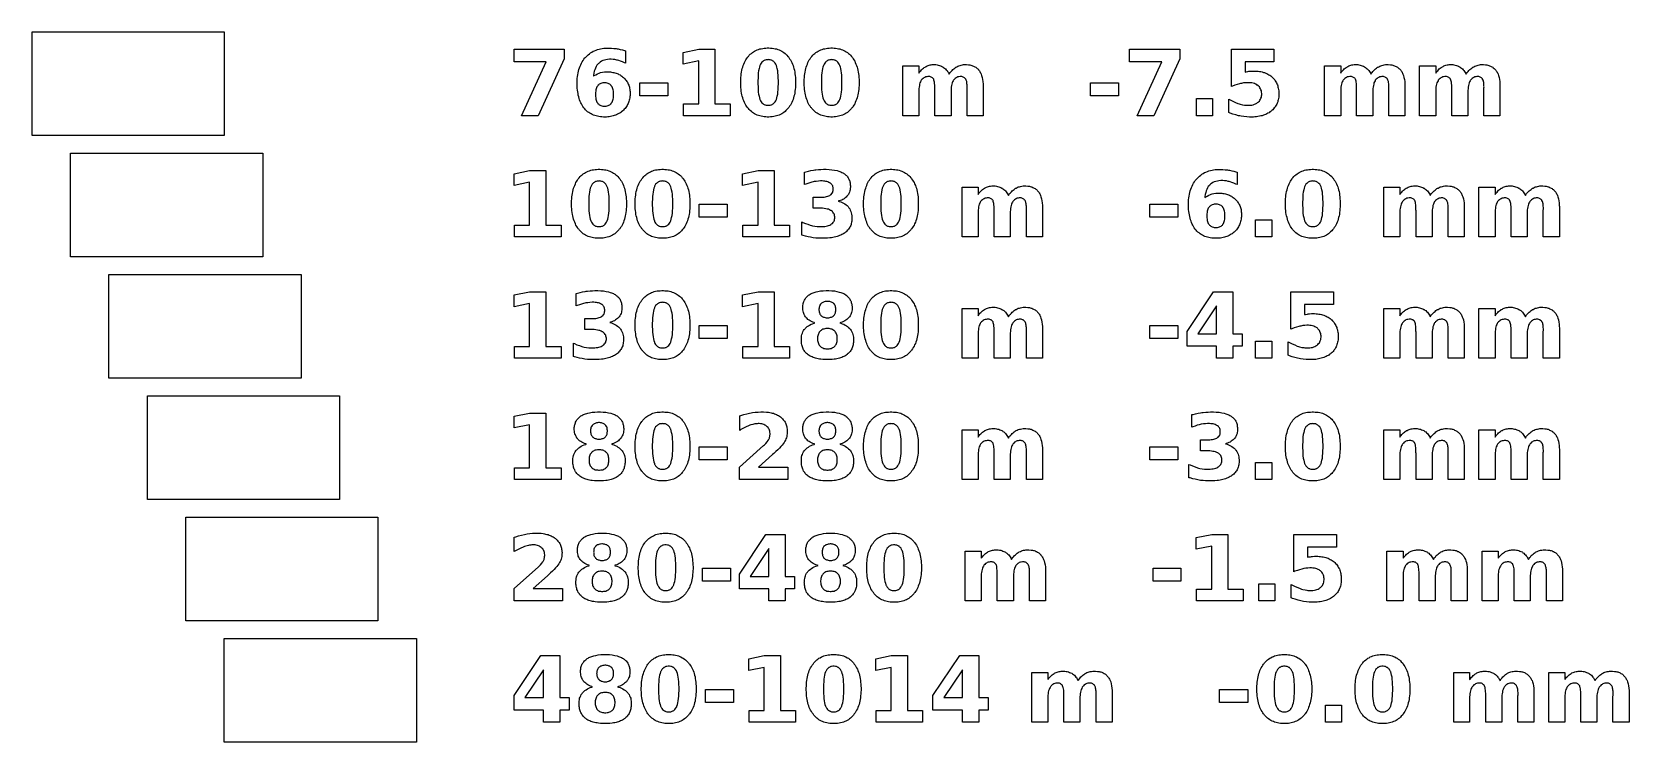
# Model space of a CAD drawing. Header units: millimetres. Extents: x 391 to 499, y 86 to 134.
import ezdxf

# ---------------------------------------------------------------- set-up
doc = ezdxf.new("R2010")
doc.units = ezdxf.units.MM
doc.layers.add('LEGEND_SWATCH', color=7, linetype='Continuous')
doc.layers.add('LEGEND_TEXT', color=7, linetype='Continuous')

msp = doc.modelspace()

# ---------------------------------------------------------------- linework, layer by layer
at = {"layer": 'LEGEND_SWATCH'}
for points in [[(404.38, 127), (391.38, 127), (391.38, 134), (404.38, 134)], [(406.98, 118.8), (393.98, 118.8), (393.98, 125.8), (406.98, 125.8)], [(409.57, 117.6), (409.57, 110.6), (396.57, 110.6), (396.57, 117.6)], [(412.18, 102.4), (399.18, 102.4), (399.18, 109.4), (412.18, 109.4)], [(414.77, 94.2), (401.77, 94.2), (401.77, 101.2), (414.77, 101.2)], [(417.38, 93), (417.38, 86), (404.38, 86), (404.38, 93)]]:
    msp.add_lwpolyline(points, close=True, dxfattribs=at)
at = {"layer": 'LEGEND_TEXT'}
for points in [[(425.61, 128.34), (424.48, 128.34), (426.14, 131.98), (423.98, 131.98), (423.98, 132.84), (427.37, 132.84), (427.37, 132.18)], [(430.49, 132.15), (430.43, 132.15), (430.3, 132.14), (430.19, 132.12), (430.08, 132.1), (429.98, 132.06), (429.89, 132.02), (429.8, 131.96), (429.72, 131.9), (429.68, 131.86), (429.65, 131.83), (429.58, 131.75), (429.53, 131.66), (429.48, 131.56), (429.43, 131.45), (429.4, 131.34), (429.37, 131.21), (429.35, 131.08), (429.35, 131.01), (429.4, 131.05), (429.5, 131.11), (429.61, 131.17), (429.72, 131.21), (429.78, 131.23), (429.83, 131.25), (429.96, 131.28), (430.08, 131.3), (430.22, 131.31), (430.28, 131.31), (430.33, 131.31), (430.41, 131.3), (430.49, 131.3), (430.57, 131.29), (430.65, 131.27), (430.73, 131.26), (430.8, 131.24), (430.87, 131.22), (430.94, 131.19), (431.01, 131.16), (431.07, 131.13), (431.14, 131.1), (431.2, 131.06), (431.26, 131.02), (431.31, 130.97), (431.37, 130.93), (431.4, 130.9), (431.42, 130.88), (431.47, 130.82), (431.52, 130.77), (431.56, 130.71), (431.6, 130.66), (431.64, 130.6), (431.67, 130.53), (431.7, 130.47), (431.73, 130.4), (431.75, 130.34), (431.77, 130.27), (431.79, 130.19), (431.8, 130.12), (431.81, 130.04), (431.82, 129.97), (431.82, 129.89), (431.82, 129.85), (431.82, 129.8), (431.82, 129.71), (431.81, 129.63), (431.8, 129.54), (431.78, 129.46), (431.76, 129.38), (431.74, 129.3), (431.72, 129.23), (431.69, 129.16), (431.65, 129.09), (431.62, 129.02), (431.58, 128.95), (431.53, 128.89), (431.48, 128.83), (431.43, 128.77), (431.38, 128.71), (431.35, 128.69), (431.32, 128.66), (431.25, 128.61), (431.19, 128.56), (431.12, 128.52), (431.05, 128.48), (430.98, 128.44), (430.91, 128.4), (430.83, 128.37), (430.75, 128.35), (430.67, 128.32), (430.59, 128.3), (430.5, 128.28), (430.41, 128.27), (430.32, 128.26), (430.22, 128.25), (430.13, 128.25), (430.08, 128.25), (430.02, 128.25), (429.92, 128.26), (429.81, 128.26), (429.71, 128.28), (429.62, 128.3), (429.52, 128.32), (429.43, 128.35), (429.34, 128.38), (429.26, 128.42), (429.18, 128.46), (429.1, 128.51), (429.02, 128.56), (428.95, 128.61), (428.88, 128.67), (428.81, 128.74), (428.75, 128.81), (428.72, 128.84), (428.69, 128.88), (428.63, 128.96), (428.58, 129.04), (428.53, 129.13), (428.49, 129.21), (428.45, 129.31), (428.41, 129.41), (428.38, 129.51), (428.35, 129.61), (428.32, 129.72), (428.3, 129.83), (428.28, 129.95), (428.26, 130.07), (428.25, 130.2), (428.24, 130.32), (428.24, 130.46), (428.24, 130.52), (428.24, 130.59), (428.24, 130.73), (428.25, 130.86), (428.27, 130.99), (428.28, 131.11), (428.31, 131.23), (428.33, 131.35), (428.36, 131.46), (428.4, 131.57), (428.44, 131.68), (428.48, 131.78), (428.53, 131.88), (428.58, 131.97), (428.64, 132.06), (428.7, 132.15), (428.77, 132.24), (428.8, 132.28), (428.84, 132.31), (428.91, 132.39), (428.99, 132.46), (429.07, 132.52), (429.15, 132.58), (429.24, 132.64), (429.33, 132.69), (429.42, 132.73), (429.52, 132.77), (429.62, 132.81), (429.72, 132.84), (429.83, 132.86), (429.93, 132.88), (430.05, 132.9), (430.16, 132.91), (430.28, 132.91), (430.34, 132.91), (430.42, 132.91), (430.57, 132.91), (430.72, 132.89), (430.87, 132.88), (430.95, 132.86), (431.02, 132.85), (431.16, 132.82), (431.31, 132.79), (431.45, 132.74), (431.52, 132.72), (431.52, 131.89), (431.45, 131.92), (431.31, 131.98), (431.18, 132.03), (431.05, 132.07), (430.98, 132.09), (430.92, 132.1), (430.8, 132.13), (430.67, 132.14), (430.55, 132.15)], [(438.58, 128.34), (435.44, 128.34), (435.44, 129.14), (436.46, 129.14), (436.46, 132.05), (435.41, 131.83), (435.41, 132.62), (436.46, 132.84), (437.56, 132.84), (437.56, 129.14), (438.58, 129.14)], [(442.87, 129.54), (442.84, 129.44), (442.8, 129.34), (442.76, 129.24), (442.71, 129.15), (442.66, 129.06), (442.61, 128.98), (442.55, 128.9), (442.53, 128.86), (442.49, 128.82), (442.43, 128.75), (442.36, 128.68), (442.3, 128.62), (442.22, 128.56), (442.15, 128.51), (442.07, 128.46), (441.98, 128.42), (441.9, 128.38), (441.81, 128.35), (441.72, 128.32), (441.62, 128.3), (441.53, 128.28), (441.42, 128.26), (441.32, 128.26), (441.21, 128.25), (441.16, 128.25), (441.1, 128.25), (440.99, 128.26), (440.89, 128.26), (440.79, 128.28), (440.69, 128.3), (440.59, 128.32), (440.5, 128.35), (440.41, 128.38), (440.33, 128.42), (440.24, 128.46), (440.17, 128.51), (440.09, 128.56), (440.02, 128.62), (439.95, 128.68), (439.88, 128.75), (439.82, 128.82), (439.79, 128.86), (439.76, 128.9), (439.7, 128.98), (439.65, 129.06), (439.6, 129.15), (439.55, 129.24), (439.51, 129.34), (439.47, 129.44), (439.44, 129.54), (439.41, 129.65), (439.38, 129.76), (439.36, 129.87), (439.34, 129.99), (439.33, 130.12), (439.31, 130.25), (439.31, 130.38), (439.3, 130.51), (439.3, 130.58), (439.3, 130.65), (439.31, 130.79), (439.31, 130.92), (439.33, 131.05), (439.34, 131.17), (439.36, 131.29), (439.38, 131.41), (439.41, 131.52), (439.44, 131.63), (439.47, 131.73), (439.51, 131.83), (439.55, 131.93), (439.6, 132.02), (439.65, 132.11), (439.7, 132.19), (439.76, 132.27), (439.79, 132.31), (439.82, 132.35), (439.88, 132.42), (439.95, 132.49), (440.02, 132.55), (440.09, 132.6), (440.17, 132.66), (440.24, 132.7), (440.33, 132.75), (440.41, 132.79), (440.5, 132.82), (440.59, 132.85), (440.69, 132.87), (440.79, 132.89), (440.89, 132.9), (440.99, 132.91), (441.1, 132.92), (441.16, 132.92), (441.21, 132.92), (441.32, 132.91), (441.42, 132.9), (441.53, 132.89), (441.62, 132.87), (441.72, 132.85), (441.81, 132.82), (441.9, 132.79), (441.98, 132.75), (442.07, 132.7), (442.15, 132.66), (442.22, 132.6), (442.3, 132.55), (442.36, 132.49), (442.43, 132.42), (442.49, 132.35), (442.53, 132.31), (442.55, 132.27), (442.61, 132.19), (442.66, 132.11), (442.71, 132.02), (442.76, 131.93), (442.8, 131.83), (442.84, 131.73), (442.87, 131.63), (442.9, 131.52), (442.93, 131.41), (442.95, 131.29), (442.97, 131.17), (442.98, 131.05), (443, 130.92), (443, 130.79), (443.01, 130.65), (443.01, 130.58), (443.01, 130.51), (443, 130.38), (443, 130.25), (442.98, 130.12), (442.97, 129.99), (442.95, 129.87), (442.93, 129.76), (442.9, 129.65)], [(447.13, 129.44), (447.09, 129.34), (447.05, 129.24), (447.01, 129.15), (446.96, 129.06), (446.91, 128.98), (446.85, 128.9), (446.82, 128.86), (446.79, 128.82), (446.73, 128.75), (446.66, 128.68), (446.59, 128.62), (446.52, 128.56), (446.44, 128.51), (446.36, 128.46), (446.28, 128.42), (446.19, 128.38), (446.1, 128.35), (446.01, 128.32), (445.92, 128.3), (445.82, 128.28), (445.72, 128.26), (445.61, 128.26), (445.51, 128.25), (445.45, 128.25), (445.4, 128.25), (445.29, 128.26), (445.18, 128.26), (445.08, 128.28), (444.98, 128.3), (444.89, 128.32), (444.8, 128.35), (444.71, 128.38), (444.62, 128.42), (444.54, 128.46), (444.46, 128.51), (444.38, 128.56), (444.31, 128.62), (444.24, 128.68), (444.17, 128.75), (444.11, 128.82), (444.08, 128.86), (444.05, 128.9), (443.99, 128.98), (443.94, 129.06), (443.89, 129.15), (443.85, 129.24), (443.81, 129.34), (443.77, 129.44), (443.73, 129.54), (443.7, 129.65), (443.68, 129.76), (443.65, 129.87), (443.64, 129.99), (443.62, 130.12), (443.61, 130.25), (443.6, 130.38), (443.6, 130.51), (443.6, 130.58), (443.6, 130.65), (443.6, 130.79), (443.61, 130.92), (443.62, 131.05), (443.64, 131.17), (443.65, 131.29), (443.68, 131.41), (443.7, 131.52), (443.73, 131.63), (443.77, 131.73), (443.81, 131.83), (443.85, 131.93), (443.89, 132.02), (443.94, 132.11), (443.99, 132.19), (444.05, 132.27), (444.08, 132.31), (444.11, 132.35), (444.17, 132.42), (444.24, 132.49), (444.31, 132.55), (444.38, 132.6), (444.46, 132.66), (444.54, 132.7), (444.62, 132.75), (444.71, 132.79), (444.8, 132.82), (444.89, 132.85), (444.98, 132.87), (445.08, 132.89), (445.18, 132.9), (445.29, 132.91), (445.4, 132.92), (445.45, 132.92), (445.51, 132.92), (445.61, 132.91), (445.72, 132.9), (445.82, 132.89), (445.92, 132.87), (446.01, 132.85), (446.1, 132.82), (446.19, 132.79), (446.28, 132.75), (446.36, 132.7), (446.44, 132.66), (446.52, 132.6), (446.59, 132.55), (446.66, 132.49), (446.73, 132.42), (446.79, 132.35), (446.82, 132.31), (446.85, 132.27), (446.91, 132.19), (446.96, 132.11), (447.01, 132.02), (447.05, 131.93), (447.09, 131.83), (447.13, 131.73), (447.17, 131.63), (447.2, 131.52), (447.22, 131.41), (447.25, 131.29), (447.26, 131.17), (447.28, 131.05), (447.29, 130.92), (447.3, 130.79), (447.3, 130.65), (447.3, 130.58), (447.3, 130.51), (447.3, 130.38), (447.29, 130.25), (447.28, 130.12), (447.26, 129.99), (447.25, 129.87), (447.22, 129.76), (447.2, 129.65), (447.17, 129.54)], [(466.11, 128.34), (467.77, 131.98), (465.6, 131.98), (465.6, 132.84), (468.99, 132.84), (468.99, 132.18), (467.24, 128.34)], [(474, 131.36), (474.1, 131.36), (474.2, 131.35), (474.29, 131.34), (474.38, 131.33), (474.47, 131.32), (474.56, 131.3), (474.64, 131.27), (474.72, 131.25), (474.8, 131.22), (474.87, 131.19), (474.94, 131.15), (475.01, 131.11), (475.08, 131.07), (475.14, 131.03), (475.2, 130.98), (475.23, 130.95), (475.26, 130.93), (475.31, 130.87), (475.36, 130.82), (475.41, 130.76), (475.45, 130.7), (475.49, 130.63), (475.53, 130.56), (475.56, 130.5), (475.59, 130.42), (475.61, 130.35), (475.63, 130.27), (475.65, 130.19), (475.67, 130.11), (475.68, 130.03), (475.69, 129.94), (475.69, 129.85), (475.69, 129.81), (475.69, 129.76), (475.68, 129.67), (475.68, 129.59), (475.67, 129.5), (475.65, 129.42), (475.63, 129.34), (475.61, 129.27), (475.58, 129.19), (475.55, 129.12), (475.51, 129.05), (475.47, 128.98), (475.43, 128.92), (475.38, 128.86), (475.33, 128.8), (475.28, 128.74), (475.22, 128.69), (475.19, 128.66), (475.16, 128.64), (475.09, 128.59), (475.03, 128.54), (474.95, 128.5), (474.88, 128.46), (474.8, 128.43), (474.72, 128.4), (474.64, 128.37), (474.55, 128.34), (474.46, 128.32), (474.37, 128.3), (474.27, 128.28), (474.17, 128.27), (474.07, 128.26), (473.97, 128.25), (473.86, 128.25), (473.81, 128.25), (473.71, 128.25), (473.52, 128.26), (473.33, 128.28), (473.14, 128.31), (473.05, 128.32), (472.95, 128.34), (472.77, 128.39), (472.58, 128.45), (472.39, 128.51), (472.3, 128.55), (472.3, 129.46), (472.39, 129.41), (472.57, 129.32), (472.75, 129.24), (472.92, 129.17), (473, 129.14), (473.08, 129.12), (473.24, 129.08), (473.36, 129.06), (473.44, 129.05), (473.51, 129.04), (473.59, 129.04), (473.62, 129.04), (473.67, 129.04), (473.77, 129.05), (473.87, 129.06), (473.96, 129.08), (474.04, 129.11), (474.12, 129.14), (474.19, 129.18), (474.25, 129.22), (474.29, 129.25), (474.32, 129.27), (474.37, 129.33), (474.41, 129.39), (474.45, 129.45), (474.48, 129.52), (474.51, 129.6), (474.52, 129.68), (474.53, 129.76), (474.53, 129.81), (474.53, 129.85), (474.52, 129.93), (474.51, 130.01), (474.48, 130.09), (474.45, 130.16), (474.41, 130.22), (474.37, 130.28), (474.32, 130.34), (474.29, 130.37), (474.25, 130.39), (474.19, 130.44), (474.12, 130.47), (474.04, 130.51), (473.96, 130.53), (473.87, 130.55), (473.77, 130.56), (473.67, 130.57), (473.62, 130.57), (473.56, 130.57), (473.43, 130.56), (473.3, 130.55), (473.16, 130.52), (473.09, 130.51), (473.02, 130.49), (472.87, 130.45), (472.72, 130.4), (472.56, 130.34), (472.48, 130.31), (472.48, 132.84), (475.36, 132.84), (475.36, 131.98), (473.41, 131.98), (473.41, 131.29), (473.47, 131.31), (473.6, 131.33), (473.67, 131.34), (473.74, 131.35), (473.88, 131.36), (473.95, 131.36)], [(441.69, 131.78), (441.67, 131.82), (441.62, 131.9), (441.57, 131.96), (441.53, 132), (441.49, 132.03), (441.46, 132.05), (441.43, 132.07), (441.39, 132.09), (441.35, 132.1), (441.29, 132.11), (441.2, 132.12), (441.16, 132.13), (441.11, 132.12), (441.02, 132.11), (440.96, 132.1), (440.93, 132.09), (440.89, 132.07), (440.85, 132.05), (440.82, 132.03), (440.79, 132), (440.74, 131.96), (440.69, 131.9), (440.64, 131.82), (440.62, 131.78), (440.6, 131.74), (440.57, 131.63), (440.54, 131.52), (440.51, 131.38), (440.49, 131.24), (440.48, 131.07), (440.47, 130.89), (440.46, 130.7), (440.46, 130.59), (440.46, 130.49), (440.47, 130.29), (440.48, 130.11), (440.49, 129.94), (440.51, 129.79), (440.54, 129.66), (440.57, 129.54), (440.6, 129.43), (440.62, 129.39), (440.64, 129.35), (440.69, 129.27), (440.74, 129.2), (440.79, 129.16), (440.82, 129.14), (440.85, 129.12), (440.89, 129.1), (440.93, 129.08), (440.96, 129.07), (441.02, 129.05), (441.11, 129.04), (441.16, 129.04), (441.2, 129.04), (441.29, 129.05), (441.35, 129.07), (441.39, 129.08), (441.42, 129.1), (441.46, 129.12), (441.49, 129.14), (441.52, 129.16), (441.57, 129.2), (441.62, 129.27), (441.67, 129.35), (441.69, 129.39), (441.71, 129.43), (441.74, 129.54), (441.77, 129.66), (441.8, 129.79), (441.82, 129.94), (441.83, 130.11), (441.84, 130.29), (441.85, 130.49), (441.85, 130.59), (441.85, 130.7), (441.84, 130.89), (441.83, 131.07), (441.82, 131.24), (441.8, 131.38), (441.77, 131.52), (441.74, 131.63), (441.71, 131.74)], [(445.96, 131.82), (445.92, 131.9), (445.86, 131.96), (445.82, 132), (445.79, 132.03), (445.75, 132.05), (445.72, 132.07), (445.68, 132.09), (445.64, 132.1), (445.58, 132.11), (445.5, 132.12), (445.45, 132.13), (445.41, 132.12), (445.32, 132.11), (445.26, 132.1), (445.22, 132.09), (445.18, 132.07), (445.15, 132.05), (445.12, 132.03), (445.08, 132), (445.04, 131.96), (444.99, 131.9), (444.94, 131.82), (444.92, 131.78), (444.9, 131.74), (444.86, 131.63), (444.83, 131.52), (444.81, 131.38), (444.79, 131.24), (444.77, 131.07), (444.76, 130.89), (444.76, 130.7), (444.76, 130.59), (444.76, 130.49), (444.76, 130.29), (444.77, 130.11), (444.79, 129.94), (444.81, 129.79), (444.83, 129.66), (444.86, 129.54), (444.9, 129.43), (444.92, 129.39), (444.94, 129.35), (444.99, 129.27), (445.04, 129.2), (445.08, 129.16), (445.12, 129.14), (445.15, 129.12), (445.18, 129.1), (445.22, 129.08), (445.26, 129.07), (445.32, 129.05), (445.41, 129.04), (445.45, 129.04), (445.5, 129.04), (445.58, 129.05), (445.64, 129.07), (445.68, 129.08), (445.72, 129.1), (445.75, 129.12), (445.79, 129.14), (445.82, 129.16), (445.86, 129.2), (445.91, 129.27), (445.96, 129.35), (445.98, 129.39), (446, 129.43), (446.04, 129.54), (446.07, 129.66), (446.09, 129.79), (446.11, 129.94), (446.13, 130.11), (446.14, 130.29), (446.14, 130.49), (446.14, 130.59), (446.14, 130.7), (446.14, 130.89), (446.13, 131.07), (446.11, 131.24), (446.09, 131.38), (446.07, 131.52), (446.04, 131.63), (446, 131.74), (445.98, 131.78)], [(453.92, 131.65), (453.99, 131.69), (454.06, 131.72), (454.14, 131.74), (454.21, 131.76), (454.29, 131.78), (454.37, 131.79), (454.46, 131.79), (454.5, 131.79), (454.57, 131.79), (454.71, 131.78), (454.8, 131.77), (454.87, 131.75), (454.93, 131.74), (454.98, 131.72), (455.04, 131.69), (455.09, 131.67), (455.14, 131.64), (455.19, 131.61), (455.24, 131.58), (455.28, 131.54), (455.33, 131.5), (455.37, 131.46), (455.39, 131.44), (455.4, 131.41), (455.44, 131.37), (455.47, 131.32), (455.5, 131.26), (455.53, 131.21), (455.56, 131.15), (455.59, 131.06), (455.63, 130.93), (455.66, 130.79), (455.68, 130.64), (455.69, 130.48), (455.69, 130.39), (455.69, 128.34), (454.61, 128.34), (454.61, 130.1), (454.61, 130.14), (454.61, 130.18), (454.61, 130.23), (454.61, 130.3), (454.61, 130.34), (454.61, 130.43), (454.6, 130.5), (454.59, 130.58), (454.58, 130.64), (454.56, 130.7), (454.54, 130.75), (454.52, 130.8), (454.5, 130.82), (454.49, 130.84), (454.46, 130.87), (454.43, 130.9), (454.39, 130.93), (454.35, 130.95), (454.3, 130.97), (454.25, 130.98), (454.19, 130.98), (454.16, 130.98), (454.13, 130.98), (454.05, 130.97), (453.99, 130.96), (453.92, 130.93), (453.86, 130.9), (453.81, 130.86), (453.76, 130.81), (453.71, 130.76), (453.69, 130.73), (453.67, 130.7), (453.63, 130.62), (453.6, 130.55), (453.57, 130.46), (453.55, 130.37), (453.54, 130.27), (453.52, 130.17), (453.52, 130.05), (453.52, 130), (453.52, 128.34), (452.43, 128.34), (452.43, 130.1), (452.43, 130.17), (452.43, 130.29), (452.42, 130.41), (452.41, 130.51), (452.4, 130.6), (452.39, 130.68), (452.37, 130.74), (452.35, 130.8), (452.33, 130.82), (452.32, 130.84), (452.29, 130.87), (452.26, 130.9), (452.22, 130.93), (452.18, 130.95), (452.13, 130.97), (452.08, 130.98), (452.02, 130.98), (451.99, 130.98), (451.95, 130.98), (451.88, 130.97), (451.81, 130.96), (451.75, 130.93), (451.69, 130.9), (451.63, 130.86), (451.58, 130.81), (451.53, 130.76), (451.51, 130.73), (451.49, 130.69), (451.45, 130.62), (451.42, 130.55), (451.4, 130.46), (451.38, 130.37), (451.36, 130.27), (451.35, 130.17), (451.34, 130.06), (451.34, 130), (451.34, 128.34), (450.26, 128.34), (450.26, 131.71), (451.34, 131.71), (451.34, 131.22), (451.37, 131.25), (451.42, 131.32), (451.47, 131.38), (451.53, 131.44), (451.59, 131.5), (451.65, 131.55), (451.71, 131.59), (451.77, 131.63), (451.8, 131.65), (451.83, 131.67), (451.9, 131.7), (451.97, 131.73), (452.04, 131.75), (452.11, 131.77), (452.18, 131.78), (452.25, 131.79), (452.33, 131.79), (452.37, 131.79), (452.41, 131.79), (452.5, 131.79), (452.58, 131.78), (452.66, 131.76), (452.74, 131.74), (452.81, 131.71), (452.88, 131.68), (452.95, 131.65), (452.99, 131.63), (453.02, 131.6), (453.08, 131.56), (453.14, 131.51), (453.2, 131.45), (453.25, 131.39), (453.29, 131.33), (453.34, 131.26), (453.38, 131.19), (453.39, 131.15), (453.42, 131.19), (453.47, 131.27), (453.53, 131.33), (453.59, 131.4), (453.65, 131.46), (453.71, 131.51), (453.78, 131.56), (453.84, 131.61), (453.88, 131.63)], [(482.44, 131.65), (482.51, 131.69), (482.58, 131.72), (482.66, 131.74), (482.74, 131.76), (482.82, 131.78), (482.9, 131.79), (482.98, 131.79), (483.02, 131.79), (483.09, 131.79), (483.23, 131.78), (483.33, 131.77), (483.39, 131.75), (483.45, 131.74), (483.51, 131.72), (483.56, 131.69), (483.61, 131.67), (483.67, 131.64), (483.71, 131.61), (483.76, 131.58), (483.81, 131.54), (483.85, 131.5), (483.89, 131.46), (483.91, 131.44), (483.93, 131.41), (483.96, 131.37), (484, 131.32), (484.03, 131.26), (484.06, 131.21), (484.08, 131.15), (484.12, 131.06), (484.15, 130.93), (484.18, 130.79), (484.2, 130.64), (484.21, 130.48), (484.21, 130.39), (484.21, 128.34), (483.13, 128.34), (483.13, 130.1), (483.13, 130.14), (483.13, 130.18), (483.13, 130.23), (483.13, 130.3), (483.13, 130.34), (483.13, 130.43), (483.12, 130.5), (483.11, 130.58), (483.1, 130.64), (483.08, 130.7), (483.06, 130.75), (483.04, 130.8), (483.03, 130.82), (483.01, 130.84), (482.98, 130.87), (482.95, 130.9), (482.91, 130.93), (482.87, 130.95), (482.82, 130.97), (482.77, 130.98), (482.72, 130.98), (482.69, 130.98), (482.65, 130.98), (482.58, 130.97), (482.51, 130.96), (482.45, 130.93), (482.39, 130.9), (482.33, 130.86), (482.28, 130.81), (482.23, 130.76), (482.21, 130.73), (482.19, 130.7), (482.16, 130.62), (482.12, 130.55), (482.1, 130.46), (482.08, 130.37), (482.06, 130.27), (482.05, 130.17), (482.04, 130.05), (482.04, 130), (482.04, 128.34), (480.95, 128.34), (480.95, 130.1), (480.95, 130.17), (480.95, 130.29), (480.94, 130.41), (480.94, 130.51), (480.92, 130.6), (480.91, 130.68), (480.89, 130.74), (480.87, 130.8), (480.86, 130.82), (480.85, 130.84), (480.82, 130.87), (480.78, 130.9), (480.74, 130.93), (480.7, 130.95), (480.65, 130.97), (480.6, 130.98), (480.54, 130.98), (480.51, 130.98), (480.48, 130.98), (480.4, 130.97), (480.33, 130.96), (480.27, 130.93), (480.21, 130.9), (480.15, 130.86), (480.1, 130.81), (480.06, 130.76), (480.04, 130.73), (480.01, 130.69), (479.98, 130.62), (479.95, 130.55), (479.92, 130.46), (479.9, 130.37), (479.88, 130.27), (479.87, 130.17), (479.87, 130.06), (479.87, 130), (479.87, 128.34), (478.78, 128.34), (478.78, 131.71), (479.87, 131.71), (479.87, 131.22), (479.89, 131.25), (479.94, 131.32), (480, 131.38), (480.05, 131.44), (480.11, 131.5), (480.17, 131.55), (480.23, 131.59), (480.29, 131.63), (480.32, 131.65), (480.36, 131.67), (480.42, 131.7), (480.49, 131.73), (480.56, 131.75), (480.63, 131.77), (480.7, 131.78), (480.78, 131.79), (480.85, 131.79), (480.89, 131.79), (480.93, 131.79), (481.02, 131.79), (481.1, 131.78), (481.18, 131.76), (481.26, 131.74), (481.33, 131.71), (481.41, 131.68), (481.47, 131.65), (481.51, 131.63), (481.54, 131.6), (481.6, 131.56), (481.66, 131.51), (481.72, 131.45), (481.77, 131.39), (481.82, 131.33), (481.86, 131.26), (481.9, 131.19), (481.92, 131.15), (481.94, 131.19), (482, 131.27), (482.05, 131.33), (482.11, 131.4), (482.17, 131.46), (482.23, 131.51), (482.3, 131.56), (482.37, 131.61), (482.4, 131.63)], [(488.94, 131.69), (489.02, 131.72), (489.09, 131.74), (489.17, 131.76), (489.25, 131.78), (489.33, 131.79), (489.41, 131.79), (489.45, 131.79), (489.52, 131.79), (489.66, 131.78), (489.76, 131.77), (489.82, 131.75), (489.88, 131.74), (489.94, 131.72), (489.99, 131.69), (490.05, 131.67), (490.1, 131.64), (490.15, 131.61), (490.19, 131.58), (490.24, 131.54), (490.28, 131.5), (490.32, 131.46), (490.34, 131.44), (490.36, 131.41), (490.39, 131.37), (490.43, 131.32), (490.46, 131.26), (490.49, 131.21), (490.51, 131.15), (490.55, 131.06), (490.59, 130.93), (490.61, 130.79), (490.63, 130.64), (490.64, 130.48), (490.64, 130.39), (490.64, 128.34), (489.56, 128.34), (489.56, 130.1), (489.56, 130.14), (489.56, 130.18), (489.56, 130.23), (489.57, 130.3), (489.56, 130.34), (489.56, 130.43), (489.55, 130.5), (489.54, 130.58), (489.53, 130.64), (489.52, 130.7), (489.5, 130.75), (489.47, 130.8), (489.46, 130.82), (489.45, 130.84), (489.42, 130.87), (489.38, 130.9), (489.34, 130.93), (489.3, 130.95), (489.25, 130.97), (489.2, 130.98), (489.15, 130.98), (489.12, 130.98), (489.08, 130.98), (489.01, 130.97), (488.94, 130.96), (488.88, 130.93), (488.82, 130.9), (488.76, 130.86), (488.71, 130.81), (488.67, 130.76), (488.64, 130.73), (488.62, 130.7), (488.59, 130.62), (488.56, 130.55), (488.53, 130.46), (488.51, 130.37), (488.49, 130.27), (488.48, 130.17), (488.47, 130.05), (488.47, 130), (488.47, 128.34), (487.39, 128.34), (487.39, 130.1), (487.39, 130.17), (487.38, 130.29), (487.38, 130.41), (487.37, 130.51), (487.36, 130.6), (487.34, 130.68), (487.32, 130.74), (487.3, 130.8), (487.29, 130.82), (487.28, 130.84), (487.25, 130.87), (487.21, 130.9), (487.18, 130.93), (487.13, 130.95), (487.09, 130.97), (487.03, 130.98), (486.98, 130.98), (486.95, 130.98), (486.91, 130.98), (486.83, 130.97), (486.77, 130.96), (486.7, 130.93), (486.64, 130.9), (486.59, 130.86), (486.53, 130.81), (486.49, 130.76), (486.47, 130.73), (486.45, 130.69), (486.41, 130.62), (486.38, 130.55), (486.35, 130.46), (486.33, 130.37), (486.31, 130.27), (486.3, 130.17), (486.3, 130.06), (486.3, 130), (486.3, 128.34), (485.21, 128.34), (485.21, 131.71), (486.3, 131.71), (486.3, 131.22), (486.32, 131.25), (486.37, 131.32), (486.43, 131.38), (486.48, 131.44), (486.54, 131.5), (486.6, 131.55), (486.66, 131.59), (486.72, 131.63), (486.75, 131.65), (486.79, 131.67), (486.85, 131.7), (486.92, 131.73), (486.99, 131.75), (487.06, 131.77), (487.13, 131.78), (487.21, 131.79), (487.28, 131.79), (487.32, 131.79), (487.37, 131.79), (487.45, 131.79), (487.53, 131.78), (487.61, 131.76), (487.69, 131.74), (487.76, 131.71), (487.84, 131.68), (487.91, 131.65), (487.94, 131.63), (487.97, 131.6), (488.04, 131.56), (488.1, 131.51), (488.15, 131.45), (488.2, 131.39), (488.25, 131.33), (488.29, 131.26), (488.33, 131.19), (488.35, 131.15), (488.37, 131.19), (488.43, 131.27), (488.48, 131.33), (488.54, 131.4), (488.6, 131.46), (488.67, 131.51), (488.73, 131.56), (488.8, 131.61), (488.83, 131.63), (488.87, 131.65)], [(429.58, 130.28), (429.55, 130.22), (429.53, 130.15), (429.51, 130.08), (429.5, 130), (429.49, 129.91), (429.48, 129.82), (429.48, 129.77), (429.48, 129.72), (429.49, 129.63), (429.5, 129.54), (429.51, 129.46), (429.53, 129.39), (429.55, 129.32), (429.58, 129.26), (429.61, 129.2), (429.63, 129.18), (429.65, 129.15), (429.7, 129.11), (429.74, 129.07), (429.8, 129.04), (429.85, 129.02), (429.91, 129), (429.98, 128.99), (430.05, 128.98), (430.09, 128.98), (430.13, 128.98), (430.2, 128.99), (430.27, 129), (430.33, 129.02), (430.39, 129.04), (430.44, 129.07), (430.49, 129.11), (430.53, 129.15), (430.55, 129.18), (430.57, 129.2), (430.6, 129.26), (430.63, 129.32), (430.65, 129.39), (430.67, 129.46), (430.69, 129.54), (430.7, 129.63), (430.7, 129.72), (430.7, 129.77), (430.7, 129.82), (430.7, 129.91), (430.69, 130), (430.67, 130.08), (430.65, 130.15), (430.63, 130.22), (430.6, 130.28), (430.57, 130.34), (430.55, 130.36), (430.53, 130.39), (430.49, 130.43), (430.44, 130.47), (430.39, 130.5), (430.33, 130.52), (430.27, 130.54), (430.2, 130.55), (430.13, 130.56), (430.09, 130.56), (430.05, 130.56), (429.98, 130.55), (429.91, 130.54), (429.85, 130.52), (429.8, 130.5), (429.74, 130.47), (429.7, 130.43), (429.65, 130.39), (429.63, 130.36), (429.61, 130.34)], [(432.49, 129.68), (432.49, 130.55), (434.38, 130.55), (434.38, 129.68)], [(464.85, 129.68), (462.96, 129.68), (462.96, 130.55), (464.85, 130.55)], [(470.11, 128.34), (470.11, 129.5), (471.2, 129.5), (471.2, 128.34)], [(424, 120.14), (424, 120.94), (425.03, 120.94), (425.03, 123.85), (423.98, 123.63), (423.98, 124.42), (425.02, 124.64), (426.12, 124.64), (426.12, 120.94), (427.15, 120.94), (427.15, 120.14)], [(431.4, 121.24), (431.37, 121.14), (431.32, 121.04), (431.28, 120.95), (431.23, 120.86), (431.18, 120.78), (431.12, 120.7), (431.09, 120.66), (431.06, 120.62), (431, 120.55), (430.93, 120.48), (430.86, 120.42), (430.79, 120.36), (430.71, 120.31), (430.63, 120.26), (430.55, 120.22), (430.46, 120.18), (430.38, 120.15), (430.28, 120.12), (430.19, 120.1), (430.09, 120.08), (429.99, 120.06), (429.88, 120.06), (429.78, 120.05), (429.72, 120.05), (429.67, 120.05), (429.56, 120.06), (429.45, 120.06), (429.35, 120.08), (429.25, 120.1), (429.16, 120.12), (429.07, 120.15), (428.98, 120.18), (428.89, 120.22), (428.81, 120.26), (428.73, 120.31), (428.65, 120.36), (428.58, 120.42), (428.51, 120.48), (428.44, 120.55), (428.38, 120.62), (428.35, 120.66), (428.32, 120.7), (428.26, 120.78), (428.21, 120.86), (428.16, 120.95), (428.12, 121.04), (428.08, 121.14), (428.04, 121.24), (428, 121.34), (427.97, 121.45), (427.95, 121.56), (427.93, 121.67), (427.91, 121.79), (427.89, 121.92), (427.88, 122.05), (427.87, 122.18), (427.87, 122.31), (427.87, 122.38), (427.87, 122.45), (427.87, 122.59), (427.88, 122.72), (427.89, 122.85), (427.91, 122.97), (427.93, 123.09), (427.95, 123.21), (427.97, 123.32), (428, 123.43), (428.04, 123.53), (428.08, 123.63), (428.12, 123.73), (428.16, 123.82), (428.21, 123.91), (428.26, 123.99), (428.32, 124.07), (428.35, 124.11), (428.38, 124.15), (428.44, 124.22), (428.51, 124.29), (428.58, 124.35), (428.65, 124.4), (428.73, 124.46), (428.81, 124.5), (428.89, 124.55), (428.98, 124.59), (429.07, 124.62), (429.16, 124.65), (429.25, 124.67), (429.35, 124.69), (429.45, 124.7), (429.56, 124.71), (429.67, 124.72), (429.72, 124.72), (429.78, 124.72), (429.88, 124.71), (429.99, 124.7), (430.09, 124.69), (430.19, 124.67), (430.28, 124.65), (430.38, 124.62), (430.46, 124.59), (430.55, 124.55), (430.63, 124.5), (430.71, 124.46), (430.79, 124.4), (430.86, 124.35), (430.93, 124.29), (431, 124.22), (431.06, 124.15), (431.09, 124.11), (431.12, 124.07), (431.18, 123.99), (431.23, 123.91), (431.28, 123.82), (431.32, 123.73), (431.37, 123.63), (431.4, 123.53), (431.44, 123.43), (431.47, 123.32), (431.49, 123.21), (431.52, 123.09), (431.53, 122.97), (431.55, 122.85), (431.56, 122.72), (431.57, 122.59), (431.57, 122.45), (431.57, 122.38), (431.57, 122.31), (431.57, 122.18), (431.56, 122.05), (431.55, 121.92), (431.53, 121.79), (431.52, 121.67), (431.49, 121.56), (431.47, 121.45), (431.44, 121.34)], [(435.66, 121.14), (435.62, 121.04), (435.57, 120.95), (435.52, 120.86), (435.47, 120.78), (435.42, 120.7), (435.39, 120.66), (435.35, 120.62), (435.29, 120.55), (435.22, 120.48), (435.16, 120.42), (435.08, 120.36), (435.01, 120.31), (434.93, 120.26), (434.84, 120.22), (434.76, 120.18), (434.67, 120.15), (434.58, 120.12), (434.48, 120.1), (434.39, 120.08), (434.28, 120.06), (434.18, 120.06), (434.07, 120.05), (434.02, 120.05), (433.96, 120.05), (433.85, 120.06), (433.75, 120.06), (433.65, 120.08), (433.55, 120.1), (433.45, 120.12), (433.36, 120.15), (433.27, 120.18), (433.19, 120.22), (433.1, 120.26), (433.03, 120.31), (432.95, 120.36), (432.88, 120.42), (432.81, 120.48), (432.74, 120.55), (432.68, 120.62), (432.65, 120.66), (432.62, 120.7), (432.56, 120.78), (432.51, 120.86), (432.46, 120.95), (432.41, 121.04), (432.37, 121.14), (432.33, 121.24), (432.3, 121.34), (432.27, 121.45), (432.24, 121.56), (432.22, 121.67), (432.2, 121.79), (432.19, 121.92), (432.17, 122.05), (432.17, 122.18), (432.16, 122.31), (432.16, 122.38), (432.16, 122.45), (432.17, 122.59), (432.17, 122.72), (432.19, 122.85), (432.2, 122.97), (432.22, 123.09), (432.24, 123.21), (432.27, 123.32), (432.3, 123.43), (432.33, 123.53), (432.37, 123.63), (432.41, 123.73), (432.46, 123.82), (432.51, 123.91), (432.56, 123.99), (432.62, 124.07), (432.65, 124.11), (432.68, 124.15), (432.74, 124.22), (432.81, 124.29), (432.88, 124.35), (432.95, 124.4), (433.03, 124.46), (433.1, 124.5), (433.19, 124.55), (433.27, 124.59), (433.36, 124.62), (433.45, 124.65), (433.55, 124.67), (433.65, 124.69), (433.75, 124.7), (433.85, 124.71), (433.96, 124.72), (434.02, 124.72), (434.07, 124.72), (434.18, 124.71), (434.28, 124.7), (434.39, 124.69), (434.48, 124.67), (434.58, 124.65), (434.67, 124.62), (434.76, 124.59), (434.84, 124.55), (434.93, 124.5), (435.01, 124.46), (435.08, 124.4), (435.16, 124.35), (435.22, 124.29), (435.29, 124.22), (435.35, 124.15), (435.39, 124.11), (435.42, 124.07), (435.47, 123.99), (435.52, 123.91), (435.57, 123.82), (435.62, 123.73), (435.66, 123.63), (435.7, 123.53), (435.73, 123.43), (435.76, 123.32), (435.79, 123.21), (435.81, 123.09), (435.83, 122.97), (435.84, 122.85), (435.86, 122.72), (435.86, 122.59), (435.87, 122.45), (435.87, 122.38), (435.87, 122.31), (435.86, 122.18), (435.86, 122.05), (435.84, 121.92), (435.83, 121.79), (435.81, 121.67), (435.79, 121.56), (435.76, 121.45), (435.73, 121.34), (435.7, 121.24)], [(439.45, 120.14), (439.45, 120.94), (440.47, 120.94), (440.47, 123.85), (439.42, 123.63), (439.42, 124.42), (440.47, 124.64), (441.57, 124.64), (441.57, 120.94), (442.59, 120.94), (442.59, 120.14)], [(446.61, 122.12), (446.67, 122.04), (446.71, 121.96), (446.75, 121.87), (446.78, 121.78), (446.8, 121.68), (446.81, 121.58), (446.82, 121.47), (446.82, 121.42), (446.82, 121.37), (446.82, 121.29), (446.81, 121.21), (446.8, 121.14), (446.78, 121.06), (446.76, 120.99), (446.74, 120.92), (446.71, 120.86), (446.68, 120.8), (446.64, 120.73), (446.6, 120.68), (446.56, 120.62), (446.51, 120.57), (446.46, 120.51), (446.4, 120.47), (446.34, 120.42), (446.31, 120.4), (446.28, 120.38), (446.21, 120.34), (446.14, 120.3), (446.06, 120.26), (445.98, 120.23), (445.9, 120.2), (445.82, 120.17), (445.73, 120.15), (445.63, 120.13), (445.54, 120.11), (445.44, 120.09), (445.33, 120.08), (445.17, 120.06), (444.94, 120.05), (444.82, 120.05), (444.73, 120.05), (444.56, 120.06), (444.38, 120.07), (444.21, 120.09), (444.12, 120.11), (444.03, 120.12), (443.86, 120.16), (443.69, 120.2), (443.52, 120.25), (443.43, 120.27), (443.43, 121.17), (443.51, 121.13), (443.68, 121.06), (443.84, 121), (444, 120.94), (444.08, 120.92), (444.16, 120.9), (444.32, 120.87), (444.48, 120.85), (444.63, 120.84), (444.71, 120.84), (444.77, 120.84), (444.88, 120.85), (444.98, 120.86), (445.07, 120.87), (445.16, 120.89), (445.24, 120.92), (445.32, 120.94), (445.39, 120.98), (445.42, 121), (445.45, 121.02), (445.5, 121.06), (445.55, 121.11), (445.58, 121.17), (445.62, 121.22), (445.64, 121.28), (445.65, 121.35), (445.66, 121.42), (445.66, 121.46), (445.66, 121.5), (445.65, 121.57), (445.64, 121.64), (445.61, 121.7), (445.58, 121.76), (445.54, 121.81), (445.5, 121.86), (445.44, 121.9), (445.41, 121.92), (445.38, 121.94), (445.31, 121.98), (445.23, 122.01), (445.14, 122.03), (445.05, 122.05), (444.95, 122.07), (444.84, 122.08), (444.73, 122.08), (444.67, 122.08), (444.2, 122.08), (444.2, 122.83), (444.69, 122.83), (444.75, 122.83), (444.85, 122.83), (444.94, 122.84), (445.03, 122.86), (445.11, 122.87), (445.19, 122.89), (445.25, 122.92), (445.32, 122.95), (445.34, 122.97), (445.37, 122.98), (445.42, 123.02), (445.46, 123.07), (445.49, 123.11), (445.52, 123.17), (445.54, 123.22), (445.55, 123.28), (445.56, 123.35), (445.56, 123.38), (445.56, 123.42), (445.55, 123.48), (445.54, 123.53), (445.52, 123.59), (445.49, 123.64), (445.46, 123.68), (445.42, 123.73), (445.37, 123.77), (445.35, 123.78), (445.32, 123.8), (445.26, 123.83), (445.2, 123.86), (445.13, 123.88), (445.06, 123.9), (444.98, 123.91), (444.9, 123.92), (444.81, 123.93), (444.76, 123.93), (444.69, 123.93), (444.55, 123.92), (444.41, 123.9), (444.27, 123.88), (444.19, 123.86), (444.12, 123.85), (443.98, 123.81), (443.84, 123.76), (443.7, 123.71), (443.62, 123.68), (443.62, 124.53), (443.71, 124.55), (443.88, 124.59), (444.05, 124.63), (444.22, 124.66), (444.31, 124.67), (444.39, 124.68), (444.56, 124.7), (444.72, 124.71), (444.89, 124.72), (444.97, 124.72), (445.08, 124.72), (445.28, 124.71), (445.47, 124.69), (445.65, 124.66), (445.82, 124.63), (445.93, 124.59), (446, 124.57), (446.07, 124.54), (446.13, 124.51), (446.2, 124.48), (446.25, 124.45), (446.28, 124.43), (446.31, 124.41), (446.36, 124.37), (446.41, 124.33), (446.45, 124.29), (446.49, 124.25), (446.53, 124.2), (446.56, 124.15), (446.59, 124.1), (446.62, 124.04), (446.64, 123.99), (446.67, 123.93), (446.68, 123.87), (446.7, 123.8), (446.71, 123.74), (446.71, 123.67), (446.72, 123.6), (446.72, 123.56), (446.72, 123.52), (446.71, 123.42), (446.7, 123.33), (446.68, 123.25), (446.65, 123.17), (446.62, 123.09), (446.58, 123.02), (446.53, 122.95), (446.51, 122.92), (446.48, 122.89), (446.42, 122.83), (446.36, 122.78), (446.29, 122.73), (446.21, 122.68), (446.13, 122.64), (446.04, 122.61), (445.94, 122.58), (445.89, 122.56), (445.95, 122.55), (446.06, 122.51), (446.16, 122.47), (446.25, 122.43), (446.34, 122.38), (446.42, 122.32), (446.49, 122.26), (446.56, 122.19), (446.59, 122.16)], [(451.14, 121.24), (451.11, 121.14), (451.06, 121.04), (451.02, 120.95), (450.97, 120.86), (450.92, 120.78), (450.86, 120.7), (450.83, 120.66), (450.8, 120.62), (450.74, 120.55), (450.67, 120.48), (450.6, 120.42), (450.53, 120.36), (450.45, 120.31), (450.37, 120.26), (450.29, 120.22), (450.2, 120.18), (450.12, 120.15), (450.02, 120.12), (449.93, 120.1), (449.83, 120.08), (449.73, 120.06), (449.63, 120.06), (449.52, 120.05), (449.46, 120.05), (449.41, 120.05), (449.3, 120.06), (449.19, 120.06), (449.09, 120.08), (448.99, 120.1), (448.9, 120.12), (448.81, 120.15), (448.72, 120.18), (448.63, 120.22), (448.55, 120.26), (448.47, 120.31), (448.39, 120.36), (448.32, 120.42), (448.25, 120.48), (448.19, 120.55), (448.12, 120.62), (448.09, 120.66), (448.06, 120.7), (448.01, 120.78), (447.95, 120.86), (447.9, 120.95), (447.86, 121.04), (447.82, 121.14), (447.78, 121.24), (447.75, 121.34), (447.71, 121.45), (447.69, 121.56), (447.67, 121.67), (447.65, 121.79), (447.63, 121.92), (447.62, 122.05), (447.61, 122.18), (447.61, 122.31), (447.61, 122.38), (447.61, 122.45), (447.61, 122.59), (447.62, 122.72), (447.63, 122.85), (447.65, 122.97), (447.67, 123.09), (447.69, 123.21), (447.71, 123.32), (447.75, 123.43), (447.78, 123.53), (447.82, 123.63), (447.86, 123.73), (447.9, 123.82), (447.95, 123.91), (448.01, 123.99), (448.06, 124.07), (448.09, 124.11), (448.12, 124.15), (448.19, 124.22), (448.25, 124.29), (448.32, 124.35), (448.39, 124.4), (448.47, 124.46), (448.55, 124.5), (448.63, 124.55), (448.72, 124.59), (448.81, 124.62), (448.9, 124.65), (448.99, 124.67), (449.09, 124.69), (449.19, 124.7), (449.3, 124.71), (449.41, 124.72), (449.46, 124.72), (449.52, 124.72), (449.63, 124.71), (449.73, 124.7), (449.83, 124.69), (449.93, 124.67), (450.02, 124.65), (450.12, 124.62), (450.2, 124.59), (450.29, 124.55), (450.37, 124.5), (450.45, 124.46), (450.53, 124.4), (450.6, 124.35), (450.67, 124.29), (450.74, 124.22), (450.8, 124.15), (450.83, 124.11), (450.86, 124.07), (450.92, 123.99), (450.97, 123.91), (451.02, 123.82), (451.06, 123.73), (451.11, 123.63), (451.14, 123.53), (451.18, 123.43), (451.21, 123.32), (451.23, 123.21), (451.26, 123.09), (451.28, 122.97), (451.29, 122.85), (451.3, 122.72), (451.31, 122.59), (451.31, 122.45), (451.31, 122.38), (451.31, 122.31), (451.31, 122.18), (451.3, 122.05), (451.29, 121.92), (451.28, 121.79), (451.26, 121.67), (451.23, 121.56), (451.21, 121.45), (451.18, 121.34)], [(471.83, 123.95), (471.77, 123.95), (471.64, 123.94), (471.53, 123.92), (471.42, 123.9), (471.32, 123.86), (471.23, 123.82), (471.14, 123.76), (471.06, 123.7), (471.02, 123.66), (470.99, 123.63), (470.92, 123.55), (470.87, 123.46), (470.82, 123.36), (470.77, 123.25), (470.74, 123.14), (470.71, 123.01), (470.69, 122.88), (470.69, 122.81), (470.74, 122.85), (470.84, 122.91), (470.95, 122.97), (471.06, 123.01), (471.12, 123.03), (471.18, 123.05), (471.3, 123.08), (471.42, 123.1), (471.56, 123.11), (471.62, 123.11), (471.67, 123.11), (471.75, 123.1), (471.83, 123.1), (471.91, 123.09), (471.99, 123.07), (472.07, 123.06), (472.14, 123.04), (472.21, 123.02), (472.28, 122.99), (472.35, 122.96), (472.41, 122.93), (472.48, 122.9), (472.54, 122.86), (472.6, 122.82), (472.66, 122.77), (472.71, 122.73), (472.74, 122.7), (472.76, 122.68), (472.81, 122.62), (472.86, 122.57), (472.9, 122.51), (472.94, 122.46), (472.98, 122.4), (473.01, 122.33), (473.04, 122.27), (473.07, 122.2), (473.09, 122.14), (473.11, 122.07), (473.13, 121.99), (473.14, 121.92), (473.15, 121.84), (473.16, 121.77), (473.16, 121.69), (473.16, 121.65), (473.16, 121.6), (473.16, 121.51), (473.15, 121.43), (473.14, 121.34), (473.12, 121.26), (473.1, 121.18), (473.08, 121.1), (473.06, 121.03), (473.03, 120.96), (472.99, 120.89), (472.96, 120.82), (472.92, 120.75), (472.87, 120.69), (472.82, 120.63), (472.77, 120.57), (472.72, 120.51), (472.69, 120.49), (472.66, 120.46), (472.6, 120.41), (472.53, 120.36), (472.46, 120.32), (472.4, 120.28), (472.32, 120.24), (472.25, 120.2), (472.17, 120.17), (472.09, 120.15), (472.01, 120.12), (471.93, 120.1), (471.84, 120.08), (471.75, 120.07), (471.66, 120.06), (471.56, 120.05), (471.47, 120.05), (471.42, 120.05), (471.36, 120.05), (471.26, 120.06), (471.15, 120.06), (471.05, 120.08), (470.96, 120.1), (470.86, 120.12), (470.77, 120.15), (470.68, 120.18), (470.6, 120.22), (470.52, 120.26), (470.44, 120.31), (470.36, 120.36), (470.29, 120.41), (470.22, 120.47), (470.15, 120.54), (470.09, 120.61), (470.06, 120.64), (470.03, 120.68), (469.97, 120.76), (469.92, 120.84), (469.87, 120.93), (469.83, 121.01), (469.79, 121.11), (469.75, 121.21), (469.72, 121.31), (469.69, 121.41), (469.66, 121.52), (469.64, 121.63), (469.62, 121.75), (469.6, 121.87), (469.59, 122), (469.58, 122.12), (469.58, 122.26), (469.58, 122.32), (469.58, 122.39), (469.59, 122.53), (469.59, 122.66), (469.61, 122.79), (469.62, 122.91), (469.65, 123.03), (469.67, 123.15), (469.7, 123.26), (469.74, 123.37), (469.78, 123.48), (469.82, 123.58), (469.87, 123.68), (469.92, 123.77), (469.98, 123.86), (470.04, 123.95), (470.11, 124.04), (470.14, 124.08), (470.18, 124.11), (470.25, 124.19), (470.33, 124.26), (470.41, 124.32), (470.49, 124.38), (470.58, 124.44), (470.67, 124.49), (470.76, 124.53), (470.86, 124.57), (470.96, 124.61), (471.06, 124.64), (471.17, 124.66), (471.28, 124.68), (471.39, 124.7), (471.5, 124.71), (471.62, 124.71), (471.68, 124.71), (471.76, 124.71), (471.91, 124.71), (472.06, 124.69), (472.21, 124.68), (472.29, 124.66), (472.36, 124.65), (472.5, 124.62), (472.65, 124.59), (472.79, 124.54), (472.87, 124.52), (472.87, 123.69), (472.79, 123.72), (472.65, 123.78), (472.52, 123.83), (472.39, 123.87), (472.32, 123.89), (472.26, 123.9), (472.14, 123.93), (472.01, 123.94), (471.89, 123.95)], [(479.63, 121.14), (479.59, 121.04), (479.54, 120.95), (479.49, 120.86), (479.44, 120.78), (479.38, 120.7), (479.35, 120.66), (479.32, 120.62), (479.26, 120.55), (479.19, 120.48), (479.12, 120.42), (479.05, 120.36), (478.97, 120.31), (478.9, 120.26), (478.81, 120.22), (478.73, 120.18), (478.64, 120.15), (478.55, 120.12), (478.45, 120.1), (478.35, 120.08), (478.25, 120.06), (478.15, 120.06), (478.04, 120.05), (477.99, 120.05), (477.93, 120.05), (477.82, 120.06), (477.72, 120.06), (477.62, 120.08), (477.52, 120.1), (477.42, 120.12), (477.33, 120.15), (477.24, 120.18), (477.16, 120.22), (477.07, 120.26), (476.99, 120.31), (476.92, 120.36), (476.84, 120.42), (476.77, 120.48), (476.71, 120.55), (476.64, 120.62), (476.61, 120.66), (476.58, 120.7), (476.53, 120.78), (476.48, 120.86), (476.43, 120.95), (476.38, 121.04), (476.34, 121.14), (476.3, 121.24), (476.27, 121.34), (476.24, 121.45), (476.21, 121.56), (476.19, 121.67), (476.17, 121.79), (476.15, 121.92), (476.14, 122.05), (476.14, 122.18), (476.13, 122.31), (476.13, 122.38), (476.13, 122.45), (476.14, 122.59), (476.14, 122.72), (476.15, 122.85), (476.17, 122.97), (476.19, 123.09), (476.21, 123.21), (476.24, 123.32), (476.27, 123.43), (476.3, 123.53), (476.34, 123.63), (476.38, 123.73), (476.43, 123.82), (476.48, 123.91), (476.53, 123.99), (476.58, 124.07), (476.61, 124.11), (476.64, 124.15), (476.71, 124.22), (476.77, 124.29), (476.84, 124.35), (476.92, 124.4), (476.99, 124.46), (477.07, 124.5), (477.16, 124.55), (477.24, 124.59), (477.33, 124.62), (477.42, 124.65), (477.52, 124.67), (477.62, 124.69), (477.72, 124.7), (477.82, 124.71), (477.93, 124.72), (477.99, 124.72), (478.04, 124.72), (478.15, 124.71), (478.25, 124.7), (478.35, 124.69), (478.45, 124.67), (478.55, 124.65), (478.64, 124.62), (478.73, 124.59), (478.81, 124.55), (478.9, 124.5), (478.97, 124.46), (479.05, 124.4), (479.12, 124.35), (479.19, 124.29), (479.26, 124.22), (479.32, 124.15), (479.35, 124.11), (479.38, 124.07), (479.44, 123.99), (479.49, 123.91), (479.54, 123.82), (479.59, 123.73), (479.63, 123.63), (479.67, 123.53), (479.7, 123.43), (479.73, 123.32), (479.76, 123.21), (479.78, 123.09), (479.8, 122.97), (479.81, 122.85), (479.82, 122.72), (479.83, 122.59), (479.84, 122.45), (479.84, 122.38), (479.84, 122.31), (479.83, 122.18), (479.82, 122.05), (479.81, 121.92), (479.8, 121.79), (479.78, 121.67), (479.76, 121.56), (479.73, 121.45), (479.7, 121.34), (479.67, 121.24)], [(430.23, 123.62), (430.19, 123.7), (430.13, 123.76), (430.09, 123.8), (430.06, 123.83), (430.03, 123.85), (429.99, 123.87), (429.95, 123.89), (429.92, 123.9), (429.85, 123.91), (429.77, 123.92), (429.72, 123.93), (429.68, 123.92), (429.59, 123.91), (429.53, 123.9), (429.49, 123.89), (429.45, 123.87), (429.42, 123.85), (429.39, 123.83), (429.35, 123.8), (429.31, 123.76), (429.26, 123.7), (429.21, 123.62), (429.19, 123.58), (429.17, 123.54), (429.13, 123.43), (429.1, 123.32), (429.08, 123.18), (429.06, 123.04), (429.04, 122.87), (429.03, 122.69), (429.03, 122.5), (429.03, 122.39), (429.03, 122.29), (429.03, 122.09), (429.04, 121.91), (429.06, 121.74), (429.08, 121.59), (429.1, 121.46), (429.13, 121.34), (429.17, 121.23), (429.19, 121.19), (429.21, 121.15), (429.26, 121.07), (429.31, 121), (429.35, 120.96), (429.39, 120.94), (429.42, 120.92), (429.45, 120.9), (429.49, 120.88), (429.53, 120.87), (429.59, 120.85), (429.68, 120.84), (429.72, 120.84), (429.77, 120.84), (429.85, 120.85), (429.91, 120.87), (429.95, 120.88), (429.99, 120.9), (430.02, 120.92), (430.06, 120.94), (430.09, 120.96), (430.13, 121), (430.19, 121.07), (430.23, 121.15), (430.25, 121.19), (430.27, 121.23), (430.31, 121.34), (430.34, 121.46), (430.36, 121.59), (430.38, 121.74), (430.4, 121.91), (430.41, 122.09), (430.41, 122.29), (430.41, 122.39), (430.41, 122.5), (430.41, 122.69), (430.4, 122.87), (430.38, 123.04), (430.36, 123.18), (430.34, 123.32), (430.31, 123.43), (430.27, 123.54), (430.25, 123.58)], [(434.48, 123.7), (434.43, 123.76), (434.39, 123.8), (434.35, 123.83), (434.32, 123.85), (434.29, 123.87), (434.25, 123.89), (434.21, 123.9), (434.15, 123.91), (434.06, 123.92), (434.02, 123.93), (433.97, 123.92), (433.88, 123.91), (433.82, 123.9), (433.79, 123.89), (433.75, 123.87), (433.71, 123.85), (433.68, 123.83), (433.65, 123.8), (433.6, 123.76), (433.55, 123.7), (433.5, 123.62), (433.48, 123.58), (433.46, 123.54), (433.43, 123.43), (433.4, 123.32), (433.37, 123.18), (433.35, 123.04), (433.34, 122.87), (433.33, 122.69), (433.32, 122.5), (433.32, 122.39), (433.32, 122.29), (433.33, 122.09), (433.34, 121.91), (433.35, 121.74), (433.37, 121.59), (433.4, 121.46), (433.43, 121.34), (433.46, 121.23), (433.48, 121.19), (433.5, 121.15), (433.55, 121.07), (433.6, 121), (433.65, 120.96), (433.68, 120.94), (433.71, 120.92), (433.75, 120.9), (433.79, 120.88), (433.82, 120.87), (433.88, 120.85), (433.97, 120.84), (434.02, 120.84), (434.06, 120.84), (434.15, 120.85), (434.21, 120.87), (434.25, 120.88), (434.28, 120.9), (434.32, 120.92), (434.35, 120.94), (434.38, 120.96), (434.43, 121), (434.48, 121.07), (434.53, 121.15), (434.55, 121.19), (434.57, 121.23), (434.6, 121.34), (434.63, 121.46), (434.66, 121.59), (434.68, 121.74), (434.69, 121.91), (434.7, 122.09), (434.71, 122.29), (434.71, 122.39), (434.71, 122.5), (434.7, 122.69), (434.69, 122.87), (434.68, 123.04), (434.66, 123.18), (434.63, 123.32), (434.6, 123.43), (434.57, 123.54), (434.55, 123.58), (434.53, 123.62)], [(449.97, 123.62), (449.93, 123.7), (449.88, 123.76), (449.83, 123.8), (449.8, 123.83), (449.77, 123.85), (449.73, 123.87), (449.69, 123.89), (449.66, 123.9), (449.6, 123.91), (449.51, 123.92), (449.46, 123.93), (449.42, 123.92), (449.33, 123.91), (449.27, 123.9), (449.23, 123.89), (449.19, 123.87), (449.16, 123.85), (449.13, 123.83), (449.09, 123.8), (449.05, 123.76), (449, 123.7), (448.95, 123.62), (448.93, 123.58), (448.91, 123.54), (448.87, 123.43), (448.84, 123.32), (448.82, 123.18), (448.8, 123.04), (448.78, 122.87), (448.77, 122.69), (448.77, 122.5), (448.77, 122.39), (448.77, 122.29), (448.77, 122.09), (448.78, 121.91), (448.8, 121.74), (448.82, 121.59), (448.84, 121.46), (448.87, 121.34), (448.91, 121.23), (448.93, 121.19), (448.95, 121.15), (449, 121.07), (449.05, 121), (449.09, 120.96), (449.13, 120.94), (449.16, 120.92), (449.19, 120.9), (449.23, 120.88), (449.27, 120.87), (449.33, 120.85), (449.42, 120.84), (449.46, 120.84), (449.51, 120.84), (449.59, 120.85), (449.65, 120.87), (449.69, 120.88), (449.73, 120.9), (449.76, 120.92), (449.8, 120.94), (449.83, 120.96), (449.87, 121), (449.93, 121.07), (449.97, 121.15), (449.99, 121.19), (450.01, 121.23), (450.05, 121.34), (450.08, 121.46), (450.1, 121.59), (450.12, 121.74), (450.14, 121.91), (450.15, 122.09), (450.15, 122.29), (450.15, 122.39), (450.15, 122.5), (450.15, 122.69), (450.14, 122.87), (450.12, 123.04), (450.1, 123.18), (450.08, 123.32), (450.05, 123.43), (450.01, 123.54), (450, 123.58)], [(458, 123.49), (458.07, 123.52), (458.15, 123.54), (458.23, 123.56), (458.3, 123.58), (458.39, 123.59), (458.47, 123.59), (458.51, 123.59), (458.58, 123.59), (458.72, 123.58), (458.82, 123.57), (458.88, 123.55), (458.94, 123.54), (458.99, 123.52), (459.05, 123.49), (459.1, 123.47), (459.15, 123.44), (459.2, 123.41), (459.25, 123.38), (459.29, 123.34), (459.34, 123.3), (459.38, 123.26), (459.4, 123.24), (459.42, 123.21), (459.45, 123.17), (459.48, 123.12), (459.52, 123.06), (459.54, 123.01), (459.57, 122.95), (459.6, 122.86), (459.64, 122.73), (459.67, 122.59), (459.69, 122.44), (459.7, 122.28), (459.7, 122.19), (459.7, 120.14), (458.62, 120.14), (458.62, 121.9), (458.62, 121.94), (458.62, 121.98), (458.62, 122.03), (458.62, 122.1), (458.62, 122.14), (458.62, 122.23), (458.61, 122.3), (458.6, 122.38), (458.59, 122.44), (458.57, 122.5), (458.55, 122.55), (458.53, 122.6), (458.52, 122.62), (458.5, 122.64), (458.47, 122.67), (458.44, 122.7), (458.4, 122.73), (458.36, 122.75), (458.31, 122.77), (458.26, 122.78), (458.2, 122.78), (458.18, 122.78), (458.14, 122.78), (458.07, 122.77), (458, 122.76), (457.93, 122.73), (457.87, 122.7), (457.82, 122.66), (457.77, 122.61), (457.72, 122.56), (457.7, 122.53), (457.68, 122.5), (457.64, 122.42), (457.61, 122.35), (457.59, 122.26), (457.56, 122.17), (457.55, 122.07), (457.54, 121.97), (457.53, 121.85), (457.53, 121.8), (457.53, 120.14), (456.44, 120.14), (456.44, 121.9), (456.44, 121.97), (456.44, 122.09), (456.43, 122.21), (456.42, 122.31), (456.41, 122.4), (456.4, 122.48), (456.38, 122.54), (456.36, 122.6), (456.35, 122.62), (456.33, 122.64), (456.3, 122.67), (456.27, 122.7), (456.23, 122.73), (456.19, 122.75), (456.14, 122.77), (456.09, 122.78), (456.03, 122.78), (456, 122.78), (455.96, 122.78), (455.89, 122.77), (455.82, 122.76), (455.76, 122.73), (455.7, 122.7), (455.64, 122.66), (455.59, 122.61), (455.54, 122.56), (455.52, 122.53), (455.5, 122.49), (455.47, 122.42), (455.43, 122.35), (455.41, 122.26), (455.39, 122.17), (455.37, 122.07), (455.36, 121.97), (455.36, 121.86), (455.35, 121.8), (455.35, 120.14), (454.27, 120.14), (454.27, 123.51), (455.35, 123.51), (455.35, 123.02), (455.38, 123.05), (455.43, 123.12), (455.48, 123.18), (455.54, 123.24), (455.6, 123.3), (455.66, 123.35), (455.72, 123.39), (455.78, 123.43), (455.81, 123.45), (455.84, 123.47), (455.91, 123.5), (455.98, 123.53), (456.05, 123.55), (456.12, 123.57), (456.19, 123.58), (456.27, 123.59), (456.34, 123.59), (456.38, 123.59), (456.42, 123.59), (456.51, 123.59), (456.59, 123.58), (456.67, 123.56), (456.75, 123.54), (456.82, 123.51), (456.89, 123.48), (456.96, 123.45), (457, 123.43), (457.03, 123.4), (457.09, 123.36), (457.15, 123.31), (457.21, 123.25), (457.26, 123.19), (457.3, 123.13), (457.35, 123.06), (457.39, 122.99), (457.4, 122.95), (457.43, 122.99), (457.48, 123.07), (457.54, 123.13), (457.6, 123.2), (457.66, 123.26), (457.72, 123.31), (457.79, 123.36), (457.86, 123.41), (457.89, 123.43), (457.93, 123.45)], [(478.45, 123.7), (478.4, 123.76), (478.35, 123.8), (478.32, 123.83), (478.29, 123.85), (478.25, 123.87), (478.22, 123.89), (478.18, 123.9), (478.12, 123.91), (478.03, 123.92), (477.99, 123.93), (477.94, 123.92), (477.85, 123.91), (477.79, 123.9), (477.75, 123.89), (477.72, 123.87), (477.68, 123.85), (477.65, 123.83), (477.62, 123.8), (477.57, 123.76), (477.52, 123.7), (477.47, 123.62), (477.45, 123.58), (477.43, 123.54), (477.4, 123.43), (477.37, 123.32), (477.34, 123.18), (477.32, 123.04), (477.31, 122.87), (477.3, 122.69), (477.29, 122.5), (477.29, 122.39), (477.29, 122.29), (477.3, 122.09), (477.31, 121.91), (477.32, 121.74), (477.34, 121.59), (477.37, 121.46), (477.4, 121.34), (477.43, 121.23), (477.45, 121.19), (477.47, 121.15), (477.52, 121.07), (477.57, 121), (477.62, 120.96), (477.65, 120.94), (477.68, 120.92), (477.72, 120.9), (477.75, 120.88), (477.79, 120.87), (477.85, 120.85), (477.94, 120.84), (477.99, 120.84), (478.03, 120.84), (478.12, 120.85), (478.18, 120.87), (478.22, 120.88), (478.25, 120.9), (478.29, 120.92), (478.32, 120.94), (478.35, 120.96), (478.4, 121), (478.45, 121.07), (478.5, 121.15), (478.52, 121.19), (478.54, 121.23), (478.57, 121.34), (478.6, 121.46), (478.63, 121.59), (478.65, 121.74), (478.66, 121.91), (478.67, 122.09), (478.68, 122.29), (478.68, 122.39), (478.68, 122.5), (478.67, 122.69), (478.66, 122.87), (478.65, 123.04), (478.63, 123.18), (478.6, 123.32), (478.57, 123.43), (478.54, 123.54), (478.52, 123.58), (478.5, 123.62)], [(486.52, 123.49), (486.6, 123.52), (486.67, 123.54), (486.75, 123.56), (486.83, 123.58), (486.91, 123.59), (486.99, 123.59), (487.03, 123.59), (487.1, 123.59), (487.24, 123.58), (487.34, 123.57), (487.4, 123.55), (487.46, 123.54), (487.52, 123.52), (487.57, 123.49), (487.63, 123.47), (487.68, 123.44), (487.73, 123.41), (487.77, 123.38), (487.82, 123.34), (487.86, 123.3), (487.9, 123.26), (487.92, 123.24), (487.94, 123.21), (487.97, 123.17), (488.01, 123.12), (488.04, 123.06), (488.07, 123.01), (488.09, 122.95), (488.13, 122.86), (488.17, 122.73), (488.19, 122.59), (488.21, 122.44), (488.22, 122.28), (488.22, 122.19), (488.22, 120.14), (487.14, 120.14), (487.14, 121.9), (487.14, 121.94), (487.14, 121.98), (487.14, 122.03), (487.14, 122.1), (487.14, 122.14), (487.14, 122.23), (487.13, 122.3), (487.12, 122.38), (487.11, 122.44), (487.09, 122.5), (487.07, 122.55), (487.05, 122.6), (487.04, 122.62), (487.03, 122.64), (486.99, 122.67), (486.96, 122.7), (486.92, 122.73), (486.88, 122.75), (486.83, 122.77), (486.78, 122.78), (486.73, 122.78), (486.7, 122.78), (486.66, 122.78), (486.59, 122.77), (486.52, 122.76), (486.46, 122.73), (486.4, 122.7), (486.34, 122.66), (486.29, 122.61), (486.25, 122.56), (486.22, 122.53), (486.2, 122.5), (486.17, 122.42), (486.14, 122.35), (486.11, 122.26), (486.09, 122.17), (486.07, 122.07), (486.06, 121.97), (486.05, 121.85), (486.05, 121.8), (486.05, 120.14), (484.97, 120.14), (484.97, 121.9), (484.96, 121.97), (484.96, 122.09), (484.96, 122.21), (484.95, 122.31), (484.93, 122.4), (484.92, 122.48), (484.9, 122.54), (484.88, 122.6), (484.87, 122.62), (484.86, 122.64), (484.83, 122.67), (484.79, 122.7), (484.76, 122.73), (484.71, 122.75), (484.67, 122.77), (484.61, 122.78), (484.56, 122.78), (484.53, 122.78), (484.49, 122.78), (484.41, 122.77), (484.35, 122.76), (484.28, 122.73), (484.22, 122.7), (484.17, 122.66), (484.11, 122.61), (484.07, 122.56), (484.05, 122.53), (484.03, 122.49), (483.99, 122.42), (483.96, 122.35), (483.93, 122.26), (483.91, 122.17), (483.89, 122.07), (483.88, 121.97), (483.88, 121.86), (483.88, 121.8), (483.88, 120.14), (482.79, 120.14), (482.79, 123.51), (483.88, 123.51), (483.88, 123.02), (483.9, 123.05), (483.95, 123.12), (484.01, 123.18), (484.06, 123.24), (484.12, 123.3), (484.18, 123.35), (484.24, 123.39), (484.3, 123.43), (484.33, 123.45), (484.37, 123.47), (484.43, 123.5), (484.5, 123.53), (484.57, 123.55), (484.64, 123.57), (484.71, 123.58), (484.79, 123.59), (484.86, 123.59), (484.9, 123.59), (484.95, 123.59), (485.03, 123.59), (485.11, 123.58), (485.19, 123.56), (485.27, 123.54), (485.34, 123.51), (485.42, 123.48), (485.49, 123.45), (485.52, 123.43), (485.55, 123.4), (485.62, 123.36), (485.68, 123.31), (485.73, 123.25), (485.78, 123.19), (485.83, 123.13), (485.87, 123.06), (485.91, 122.99), (485.93, 122.95), (485.95, 122.99), (486.01, 123.07), (486.06, 123.13), (486.12, 123.2), (486.18, 123.26), (486.25, 123.31), (486.31, 123.36), (486.38, 123.41), (486.41, 123.43), (486.45, 123.45)], [(492.88, 123.45), (492.95, 123.49), (493.03, 123.52), (493.1, 123.54), (493.18, 123.56), (493.26, 123.58), (493.34, 123.59), (493.42, 123.59), (493.46, 123.59), (493.54, 123.59), (493.67, 123.58), (493.77, 123.57), (493.83, 123.55), (493.89, 123.54), (493.95, 123.52), (494, 123.49), (494.06, 123.47), (494.11, 123.44), (494.16, 123.41), (494.2, 123.38), (494.25, 123.34), (494.29, 123.3), (494.33, 123.26), (494.35, 123.24), (494.37, 123.21), (494.41, 123.17), (494.44, 123.12), (494.47, 123.06), (494.5, 123.01), (494.52, 122.95), (494.56, 122.86), (494.6, 122.73), (494.63, 122.59), (494.64, 122.44), (494.65, 122.28), (494.66, 122.19), (494.66, 120.14), (493.57, 120.14), (493.57, 121.9), (493.57, 121.94), (493.57, 121.98), (493.58, 122.03), (493.58, 122.1), (493.58, 122.14), (493.57, 122.23), (493.57, 122.3), (493.56, 122.38), (493.54, 122.44), (493.53, 122.5), (493.51, 122.55), (493.48, 122.6), (493.47, 122.62), (493.46, 122.64), (493.43, 122.67), (493.39, 122.7), (493.35, 122.73), (493.31, 122.75), (493.26, 122.77), (493.21, 122.78), (493.16, 122.78), (493.13, 122.78), (493.09, 122.78), (493.02, 122.77), (492.95, 122.76), (492.89, 122.73), (492.83, 122.7), (492.77, 122.66), (492.72, 122.61), (492.68, 122.56), (492.66, 122.53), (492.64, 122.5), (492.6, 122.42), (492.57, 122.35), (492.54, 122.26), (492.52, 122.17), (492.5, 122.07), (492.49, 121.97), (492.48, 121.85), (492.48, 121.8), (492.48, 120.14), (491.4, 120.14), (491.4, 121.9), (491.4, 121.97), (491.39, 122.09), (491.39, 122.21), (491.38, 122.31), (491.37, 122.4), (491.35, 122.48), (491.33, 122.54), (491.31, 122.6), (491.3, 122.62), (491.29, 122.64), (491.26, 122.67), (491.23, 122.7), (491.19, 122.73), (491.14, 122.75), (491.1, 122.77), (491.04, 122.78), (490.99, 122.78), (490.96, 122.78), (490.92, 122.78), (490.85, 122.77), (490.78, 122.76), (490.71, 122.73), (490.65, 122.7), (490.6, 122.66), (490.55, 122.61), (490.5, 122.56), (490.48, 122.53), (490.46, 122.49), (490.42, 122.42), (490.39, 122.35), (490.36, 122.26), (490.34, 122.17), (490.33, 122.07), (490.31, 121.97), (490.31, 121.86), (490.31, 121.8), (490.31, 120.14), (489.22, 120.14), (489.22, 123.51), (490.31, 123.51), (490.31, 123.02), (490.33, 123.05), (490.39, 123.12), (490.44, 123.18), (490.49, 123.24), (490.55, 123.3), (490.61, 123.35), (490.67, 123.39), (490.73, 123.43), (490.77, 123.45), (490.8, 123.47), (490.86, 123.5), (490.93, 123.53), (491, 123.55), (491.07, 123.57), (491.15, 123.58), (491.22, 123.59), (491.3, 123.59), (491.33, 123.59), (491.38, 123.59), (491.46, 123.59), (491.54, 123.58), (491.62, 123.56), (491.7, 123.54), (491.78, 123.51), (491.85, 123.48), (491.92, 123.45), (491.95, 123.43), (491.98, 123.4), (492.05, 123.36), (492.11, 123.31), (492.16, 123.25), (492.21, 123.19), (492.26, 123.13), (492.3, 123.06), (492.34, 122.99), (492.36, 122.95), (492.38, 122.99), (492.44, 123.07), (492.49, 123.13), (492.55, 123.2), (492.61, 123.26), (492.68, 123.31), (492.74, 123.36), (492.81, 123.41), (492.85, 123.43)], [(438.39, 121.48), (436.5, 121.48), (436.5, 122.35), (438.39, 122.35)], [(468.86, 121.48), (466.97, 121.48), (466.97, 122.35), (468.86, 122.35)], [(470.92, 122.08), (470.89, 122.02), (470.87, 121.95), (470.85, 121.88), (470.84, 121.8), (470.83, 121.71), (470.82, 121.62), (470.82, 121.57), (470.82, 121.52), (470.83, 121.43), (470.84, 121.34), (470.85, 121.26), (470.87, 121.19), (470.89, 121.12), (470.92, 121.06), (470.96, 121), (470.97, 120.98), (470.99, 120.95), (471.04, 120.91), (471.08, 120.87), (471.14, 120.84), (471.19, 120.82), (471.26, 120.8), (471.32, 120.79), (471.39, 120.78), (471.43, 120.78), (471.47, 120.78), (471.54, 120.79), (471.61, 120.8), (471.67, 120.82), (471.73, 120.84), (471.78, 120.87), (471.83, 120.91), (471.87, 120.95), (471.89, 120.98), (471.91, 121), (471.94, 121.06), (471.97, 121.12), (471.99, 121.19), (472.01, 121.26), (472.03, 121.34), (472.04, 121.43), (472.04, 121.52), (472.04, 121.57), (472.04, 121.62), (472.04, 121.71), (472.03, 121.8), (472.01, 121.88), (471.99, 121.95), (471.97, 122.02), (471.94, 122.08), (471.91, 122.14), (471.89, 122.16), (471.87, 122.19), (471.83, 122.23), (471.78, 122.27), (471.73, 122.3), (471.67, 122.32), (471.61, 122.34), (471.54, 122.35), (471.47, 122.36), (471.43, 122.36), (471.39, 122.36), (471.32, 122.35), (471.26, 122.34), (471.19, 122.32), (471.14, 122.3), (471.08, 122.27), (471.04, 122.23), (470.99, 122.19), (470.97, 122.16), (470.96, 122.14)], [(475.21, 120.14), (474.12, 120.14), (474.12, 121.3), (475.21, 121.3)], [(424, 111.94), (424, 112.74), (425.03, 112.74), (425.03, 115.65), (423.98, 115.43), (423.98, 116.22), (425.02, 116.44), (426.12, 116.44), (426.12, 112.74), (427.15, 112.74), (427.15, 111.94)], [(431.22, 113.84), (431.26, 113.76), (431.3, 113.67), (431.33, 113.58), (431.35, 113.48), (431.37, 113.38), (431.38, 113.27), (431.38, 113.22), (431.38, 113.17), (431.37, 113.09), (431.36, 113.01), (431.35, 112.94), (431.34, 112.86), (431.32, 112.79), (431.29, 112.72), (431.26, 112.66), (431.23, 112.6), (431.2, 112.53), (431.16, 112.48), (431.11, 112.42), (431.06, 112.37), (431.01, 112.31), (430.96, 112.27), (430.9, 112.22), (430.86, 112.2), (430.83, 112.18), (430.76, 112.14), (430.69, 112.1), (430.62, 112.06), (430.54, 112.03), (430.46, 112), (430.37, 111.97), (430.28, 111.95), (430.19, 111.93), (430.09, 111.91), (429.99, 111.89), (429.89, 111.88), (429.72, 111.86), (429.49, 111.85), (429.37, 111.85), (429.28, 111.85), (429.11, 111.86), (428.94, 111.87), (428.76, 111.89), (428.67, 111.91), (428.59, 111.92), (428.41, 111.96), (428.24, 112), (428.07, 112.05), (427.99, 112.07), (427.99, 112.97), (428.07, 112.93), (428.23, 112.86), (428.39, 112.8), (428.55, 112.74), (428.63, 112.72), (428.71, 112.7), (428.87, 112.67), (429.03, 112.65), (429.19, 112.64), (429.26, 112.64), (429.32, 112.64), (429.43, 112.65), (429.53, 112.66), (429.63, 112.67), (429.71, 112.69), (429.8, 112.72), (429.87, 112.74), (429.94, 112.78), (429.97, 112.8), (430, 112.82), (430.05, 112.86), (430.1, 112.91), (430.14, 112.97), (430.17, 113.02), (430.19, 113.08), (430.21, 113.15), (430.22, 113.22), (430.22, 113.26), (430.22, 113.3), (430.21, 113.37), (430.19, 113.44), (430.17, 113.5), (430.14, 113.56), (430.1, 113.61), (430.05, 113.66), (430, 113.7), (429.97, 113.72), (429.93, 113.74), (429.86, 113.78), (429.78, 113.81), (429.7, 113.83), (429.61, 113.85), (429.51, 113.87), (429.4, 113.88), (429.28, 113.88), (429.22, 113.88), (428.76, 113.88), (428.76, 114.63), (429.25, 114.63), (429.3, 114.63), (429.4, 114.63), (429.5, 114.64), (429.59, 114.66), (429.67, 114.67), (429.74, 114.69), (429.81, 114.72), (429.87, 114.75), (429.9, 114.77), (429.92, 114.78), (429.97, 114.82), (430.01, 114.87), (430.04, 114.91), (430.07, 114.97), (430.09, 115.02), (430.1, 115.08), (430.11, 115.15), (430.11, 115.18), (430.11, 115.22), (430.1, 115.28), (430.09, 115.33), (430.07, 115.39), (430.04, 115.44), (430.01, 115.48), (429.97, 115.53), (429.93, 115.57), (429.9, 115.58), (429.88, 115.6), (429.82, 115.63), (429.76, 115.66), (429.69, 115.68), (429.61, 115.7), (429.54, 115.71), (429.45, 115.72), (429.36, 115.73), (429.32, 115.73), (429.25, 115.73), (429.1, 115.72), (428.96, 115.7), (428.82, 115.68), (428.75, 115.66), (428.68, 115.65), (428.53, 115.61), (428.39, 115.56), (428.25, 115.51), (428.18, 115.48), (428.18, 116.33), (428.26, 116.35), (428.44, 116.39), (428.61, 116.43), (428.78, 116.46), (428.86, 116.47), (428.94, 116.48), (429.11, 116.5), (429.28, 116.51), (429.44, 116.52), (429.52, 116.52), (429.63, 116.52), (429.84, 116.51), (430.03, 116.49), (430.21, 116.46), (430.37, 116.43), (430.48, 116.39), (430.56, 116.37), (430.62, 116.34), (430.69, 116.31), (430.75, 116.28), (430.81, 116.25), (430.84, 116.23), (430.86, 116.21), (430.91, 116.17), (430.96, 116.13), (431, 116.09), (431.05, 116.05), (431.08, 116), (431.12, 115.95), (431.15, 115.9), (431.18, 115.84), (431.2, 115.79), (431.22, 115.73), (431.24, 115.67), (431.25, 115.6), (431.26, 115.54), (431.27, 115.47), (431.27, 115.4), (431.27, 115.36), (431.27, 115.32), (431.26, 115.22), (431.25, 115.13), (431.23, 115.05), (431.21, 114.97), (431.17, 114.89), (431.13, 114.82), (431.09, 114.75), (431.06, 114.72), (431.04, 114.69), (430.98, 114.63), (430.91, 114.58), (430.84, 114.53), (430.77, 114.48), (430.68, 114.44), (430.59, 114.41), (430.5, 114.38), (430.45, 114.36), (430.5, 114.35), (430.61, 114.31), (430.71, 114.27), (430.8, 114.23), (430.89, 114.18), (430.97, 114.12), (431.04, 114.06), (431.11, 113.99), (431.14, 113.96), (431.17, 113.92)], [(435.7, 113.04), (435.66, 112.94), (435.62, 112.84), (435.57, 112.75), (435.52, 112.66), (435.47, 112.58), (435.42, 112.5), (435.39, 112.46), (435.35, 112.42), (435.29, 112.35), (435.22, 112.28), (435.16, 112.22), (435.08, 112.16), (435.01, 112.11), (434.93, 112.06), (434.84, 112.02), (434.76, 111.98), (434.67, 111.95), (434.58, 111.92), (434.48, 111.9), (434.39, 111.88), (434.28, 111.86), (434.18, 111.86), (434.07, 111.85), (434.02, 111.85), (433.96, 111.85), (433.85, 111.86), (433.75, 111.86), (433.65, 111.88), (433.55, 111.9), (433.45, 111.92), (433.36, 111.95), (433.27, 111.98), (433.19, 112.02), (433.1, 112.06), (433.03, 112.11), (432.95, 112.16), (432.88, 112.22), (432.81, 112.28), (432.74, 112.35), (432.68, 112.42), (432.65, 112.46), (432.62, 112.5), (432.56, 112.58), (432.51, 112.66), (432.46, 112.75), (432.41, 112.84), (432.37, 112.94), (432.33, 113.04), (432.3, 113.14), (432.27, 113.25), (432.24, 113.36), (432.22, 113.47), (432.2, 113.59), (432.19, 113.72), (432.17, 113.85), (432.17, 113.98), (432.16, 114.11), (432.16, 114.18), (432.16, 114.25), (432.17, 114.39), (432.17, 114.52), (432.19, 114.65), (432.2, 114.77), (432.22, 114.89), (432.24, 115.01), (432.27, 115.12), (432.3, 115.23), (432.33, 115.33), (432.37, 115.43), (432.41, 115.53), (432.46, 115.62), (432.51, 115.71), (432.56, 115.79), (432.62, 115.87), (432.65, 115.91), (432.68, 115.95), (432.74, 116.02), (432.81, 116.09), (432.88, 116.15), (432.95, 116.2), (433.03, 116.26), (433.1, 116.3), (433.19, 116.35), (433.27, 116.39), (433.36, 116.42), (433.45, 116.45), (433.55, 116.47), (433.65, 116.49), (433.75, 116.5), (433.85, 116.51), (433.96, 116.52), (434.02, 116.52), (434.07, 116.52), (434.18, 116.51), (434.28, 116.5), (434.39, 116.49), (434.48, 116.47), (434.58, 116.45), (434.67, 116.42), (434.76, 116.39), (434.84, 116.35), (434.93, 116.3), (435.01, 116.26), (435.08, 116.2), (435.16, 116.15), (435.22, 116.09), (435.29, 116.02), (435.35, 115.95), (435.39, 115.91), (435.42, 115.87), (435.47, 115.79), (435.52, 115.71), (435.57, 115.62), (435.62, 115.53), (435.66, 115.43), (435.7, 115.33), (435.73, 115.23), (435.76, 115.12), (435.79, 115.01), (435.81, 114.89), (435.83, 114.77), (435.84, 114.65), (435.86, 114.52), (435.86, 114.39), (435.87, 114.25), (435.87, 114.18), (435.87, 114.11), (435.86, 113.98), (435.86, 113.85), (435.84, 113.72), (435.83, 113.59), (435.81, 113.47), (435.79, 113.36), (435.76, 113.25), (435.73, 113.14)], [(434.53, 115.42), (434.48, 115.5), (434.43, 115.56), (434.39, 115.6), (434.35, 115.63), (434.32, 115.65), (434.29, 115.67), (434.25, 115.69), (434.21, 115.7), (434.15, 115.71), (434.06, 115.72), (434.02, 115.73), (433.97, 115.72), (433.88, 115.71), (433.82, 115.7), (433.79, 115.69), (433.75, 115.67), (433.71, 115.65), (433.68, 115.63), (433.65, 115.6), (433.6, 115.56), (433.55, 115.5), (433.5, 115.42), (433.48, 115.38), (433.46, 115.34), (433.43, 115.23), (433.4, 115.12), (433.37, 114.98), (433.35, 114.84), (433.34, 114.67), (433.33, 114.49), (433.32, 114.3), (433.32, 114.19), (433.32, 114.09), (433.33, 113.89), (433.34, 113.71), (433.35, 113.54), (433.37, 113.39), (433.4, 113.26), (433.43, 113.14), (433.46, 113.03), (433.48, 112.99), (433.5, 112.95), (433.55, 112.87), (433.6, 112.8), (433.65, 112.76), (433.68, 112.74), (433.71, 112.72), (433.75, 112.7), (433.79, 112.68), (433.82, 112.67), (433.88, 112.65), (433.97, 112.64), (434.02, 112.64), (434.06, 112.64), (434.15, 112.65), (434.21, 112.67), (434.25, 112.68), (434.28, 112.7), (434.32, 112.72), (434.35, 112.74), (434.38, 112.76), (434.43, 112.8), (434.48, 112.87), (434.53, 112.95), (434.55, 112.99), (434.57, 113.03), (434.6, 113.14), (434.63, 113.26), (434.66, 113.39), (434.68, 113.54), (434.69, 113.71), (434.7, 113.89), (434.71, 114.09), (434.71, 114.19), (434.71, 114.3), (434.7, 114.49), (434.69, 114.67), (434.68, 114.84), (434.66, 114.98), (434.63, 115.12), (434.6, 115.23), (434.57, 115.34), (434.55, 115.38)], [(439.45, 112.74), (440.47, 112.74), (440.47, 115.65), (439.42, 115.43), (439.42, 116.22), (440.47, 116.44), (441.57, 116.44), (441.57, 112.74), (442.59, 112.74), (442.59, 111.94), (439.45, 111.94)], [(443.63, 114.81), (443.59, 114.89), (443.56, 114.96), (443.54, 115.04), (443.52, 115.13), (443.5, 115.21), (443.5, 115.31), (443.5, 115.35), (443.5, 115.39), (443.5, 115.46), (443.51, 115.52), (443.52, 115.59), (443.53, 115.65), (443.55, 115.71), (443.57, 115.77), (443.59, 115.83), (443.62, 115.88), (443.65, 115.93), (443.68, 115.98), (443.71, 116.03), (443.75, 116.08), (443.8, 116.12), (443.84, 116.16), (443.89, 116.2), (443.92, 116.22), (443.95, 116.24), (444, 116.27), (444.06, 116.31), (444.13, 116.34), (444.19, 116.36), (444.26, 116.39), (444.33, 116.41), (444.41, 116.43), (444.52, 116.46), (444.69, 116.49), (444.87, 116.51), (445.07, 116.52), (445.17, 116.52), (445.27, 116.52), (445.46, 116.51), (445.64, 116.49), (445.81, 116.46), (445.96, 116.42), (446.07, 116.39), (446.14, 116.37), (446.2, 116.34), (446.27, 116.31), (446.33, 116.27), (446.38, 116.24), (446.41, 116.22), (446.44, 116.2), (446.49, 116.16), (446.53, 116.12), (446.57, 116.08), (446.61, 116.03), (446.65, 115.99), (446.68, 115.94), (446.71, 115.88), (446.74, 115.83), (446.76, 115.77), (446.78, 115.71), (446.8, 115.65), (446.81, 115.59), (446.82, 115.52), (446.83, 115.46), (446.83, 115.39), (446.83, 115.35), (446.83, 115.31), (446.83, 115.21), (446.81, 115.13), (446.79, 115.04), (446.77, 114.96), (446.74, 114.89), (446.7, 114.81), (446.65, 114.75), (446.63, 114.71), (446.6, 114.68), (446.54, 114.62), (446.47, 114.57), (446.4, 114.51), (446.33, 114.47), (446.24, 114.42), (446.15, 114.38), (446.06, 114.35), (446.01, 114.33), (446.06, 114.32), (446.17, 114.28), (446.27, 114.24), (446.36, 114.19), (446.45, 114.14), (446.53, 114.08), (446.6, 114.02), (446.67, 113.96), (446.7, 113.92), (446.73, 113.89), (446.78, 113.81), (446.82, 113.73), (446.86, 113.64), (446.89, 113.56), (446.91, 113.46), (446.92, 113.36), (446.93, 113.26), (446.93, 113.2), (446.93, 113.16), (446.93, 113.08), (446.92, 113), (446.91, 112.93), (446.9, 112.85), (446.88, 112.78), (446.86, 112.71), (446.83, 112.65), (446.81, 112.59), (446.77, 112.52), (446.74, 112.47), (446.7, 112.41), (446.66, 112.36), (446.61, 112.31), (446.57, 112.26), (446.51, 112.21), (446.49, 112.19), (446.46, 112.17), (446.4, 112.13), (446.34, 112.09), (446.27, 112.06), (446.2, 112.03), (446.13, 112), (446.05, 111.97), (445.98, 111.95), (445.89, 111.93), (445.81, 111.91), (445.72, 111.89), (445.63, 111.88), (445.48, 111.86), (445.28, 111.85), (445.17, 111.85), (445.06, 111.85), (444.85, 111.86), (444.71, 111.88), (444.62, 111.89), (444.53, 111.91), (444.44, 111.93), (444.36, 111.95), (444.28, 111.97), (444.2, 112), (444.13, 112.03), (444.06, 112.06), (443.99, 112.09), (443.93, 112.13), (443.87, 112.17), (443.84, 112.19), (443.82, 112.21), (443.76, 112.26), (443.71, 112.31), (443.67, 112.36), (443.63, 112.41), (443.59, 112.47), (443.55, 112.52), (443.52, 112.59), (443.49, 112.65), (443.47, 112.71), (443.45, 112.78), (443.43, 112.85), (443.42, 112.93), (443.41, 113), (443.4, 113.08), (443.4, 113.16), (443.4, 113.2), (443.4, 113.26), (443.4, 113.36), (443.42, 113.46), (443.44, 113.56), (443.47, 113.64), (443.51, 113.73), (443.55, 113.81), (443.6, 113.89), (443.63, 113.92), (443.66, 113.96), (443.73, 114.02), (443.8, 114.08), (443.88, 114.14), (443.96, 114.19), (444.06, 114.24), (444.16, 114.28), (444.26, 114.32), (444.32, 114.33), (444.27, 114.35), (444.17, 114.38), (444.08, 114.42), (444, 114.47), (443.92, 114.51), (443.85, 114.57), (443.79, 114.62), (443.73, 114.68), (443.7, 114.71), (443.68, 114.75)], [(444.8, 114.77), (444.85, 114.75), (444.9, 114.72), (444.95, 114.71), (445.01, 114.69), (445.07, 114.68), (445.13, 114.68), (445.17, 114.68), (445.2, 114.68), (445.27, 114.68), (445.33, 114.69), (445.38, 114.71), (445.43, 114.72), (445.48, 114.75), (445.53, 114.77), (445.57, 114.8), (445.59, 114.82), (445.6, 114.84), (445.64, 114.88), (445.66, 114.92), (445.69, 114.97), (445.71, 115.02), (445.72, 115.08), (445.73, 115.14), (445.73, 115.2), (445.74, 115.24), (445.73, 115.27), (445.73, 115.33), (445.72, 115.39), (445.71, 115.45), (445.69, 115.5), (445.66, 115.54), (445.64, 115.59), (445.6, 115.63), (445.59, 115.65), (445.57, 115.66), (445.53, 115.69), (445.48, 115.72), (445.43, 115.74), (445.38, 115.76), (445.33, 115.78), (445.27, 115.78), (445.2, 115.79), (445.17, 115.79), (445.13, 115.79), (445.07, 115.78), (445.01, 115.78), (444.95, 115.76), (444.9, 115.74), (444.85, 115.72), (444.8, 115.69), (444.76, 115.66), (444.74, 115.65), (444.72, 115.63), (444.69, 115.59), (444.66, 115.54), (444.64, 115.5), (444.62, 115.44), (444.61, 115.39), (444.6, 115.33), (444.59, 115.27), (444.59, 115.24), (444.59, 115.2), (444.6, 115.14), (444.61, 115.08), (444.62, 115.02), (444.64, 114.97), (444.66, 114.92), (444.69, 114.88), (444.72, 114.84), (444.74, 114.82), (444.76, 114.8)], [(451.14, 113.04), (451.11, 112.94), (451.06, 112.84), (451.02, 112.75), (450.97, 112.66), (450.92, 112.58), (450.86, 112.5), (450.83, 112.46), (450.8, 112.42), (450.74, 112.35), (450.67, 112.28), (450.6, 112.22), (450.53, 112.16), (450.45, 112.11), (450.37, 112.06), (450.29, 112.02), (450.2, 111.98), (450.12, 111.95), (450.02, 111.92), (449.93, 111.9), (449.83, 111.88), (449.73, 111.86), (449.63, 111.86), (449.52, 111.85), (449.46, 111.85), (449.41, 111.85), (449.3, 111.86), (449.19, 111.86), (449.09, 111.88), (448.99, 111.9), (448.9, 111.92), (448.81, 111.95), (448.72, 111.98), (448.63, 112.02), (448.55, 112.06), (448.47, 112.11), (448.39, 112.16), (448.32, 112.22), (448.25, 112.28), (448.19, 112.35), (448.12, 112.42), (448.09, 112.46), (448.06, 112.5), (448.01, 112.58), (447.95, 112.66), (447.9, 112.75), (447.86, 112.84), (447.82, 112.94), (447.78, 113.04), (447.75, 113.14), (447.71, 113.25), (447.69, 113.36), (447.67, 113.47), (447.65, 113.59), (447.63, 113.72), (447.62, 113.85), (447.61, 113.98), (447.61, 114.11), (447.61, 114.18), (447.61, 114.25), (447.61, 114.39), (447.62, 114.52), (447.63, 114.65), (447.65, 114.77), (447.67, 114.89), (447.69, 115.01), (447.71, 115.12), (447.75, 115.23), (447.78, 115.33), (447.82, 115.43), (447.86, 115.53), (447.9, 115.62), (447.95, 115.71), (448.01, 115.79), (448.06, 115.87), (448.09, 115.91), (448.12, 115.95), (448.19, 116.02), (448.25, 116.09), (448.32, 116.15), (448.39, 116.2), (448.47, 116.26), (448.55, 116.3), (448.63, 116.35), (448.72, 116.39), (448.81, 116.42), (448.9, 116.45), (448.99, 116.47), (449.09, 116.49), (449.19, 116.5), (449.3, 116.51), (449.41, 116.52), (449.46, 116.52), (449.52, 116.52), (449.63, 116.51), (449.73, 116.5), (449.83, 116.49), (449.93, 116.47), (450.02, 116.45), (450.12, 116.42), (450.2, 116.39), (450.29, 116.35), (450.37, 116.3), (450.45, 116.26), (450.53, 116.2), (450.6, 116.15), (450.67, 116.09), (450.74, 116.02), (450.8, 115.95), (450.83, 115.91), (450.86, 115.87), (450.92, 115.79), (450.97, 115.71), (451.02, 115.62), (451.06, 115.53), (451.11, 115.43), (451.14, 115.33), (451.18, 115.23), (451.21, 115.12), (451.23, 115.01), (451.26, 114.89), (451.28, 114.77), (451.29, 114.65), (451.3, 114.52), (451.31, 114.39), (451.31, 114.25), (451.31, 114.18), (451.31, 114.11), (451.31, 113.98), (451.3, 113.85), (451.29, 113.72), (451.28, 113.59), (451.26, 113.47), (451.23, 113.36), (451.21, 113.25), (451.18, 113.14)], [(449.97, 115.42), (449.93, 115.5), (449.88, 115.56), (449.83, 115.6), (449.8, 115.63), (449.77, 115.65), (449.73, 115.67), (449.69, 115.69), (449.66, 115.7), (449.6, 115.71), (449.51, 115.72), (449.46, 115.73), (449.42, 115.72), (449.33, 115.71), (449.27, 115.7), (449.23, 115.69), (449.19, 115.67), (449.16, 115.65), (449.13, 115.63), (449.09, 115.6), (449.05, 115.56), (449, 115.5), (448.95, 115.42), (448.93, 115.38), (448.91, 115.34), (448.87, 115.23), (448.84, 115.12), (448.82, 114.98), (448.8, 114.84), (448.78, 114.67), (448.77, 114.49), (448.77, 114.3), (448.77, 114.19), (448.77, 114.09), (448.77, 113.89), (448.78, 113.71), (448.8, 113.54), (448.82, 113.39), (448.84, 113.26), (448.87, 113.14), (448.91, 113.03), (448.93, 112.99), (448.95, 112.95), (449, 112.87), (449.05, 112.8), (449.09, 112.76), (449.13, 112.74), (449.16, 112.72), (449.19, 112.7), (449.23, 112.68), (449.27, 112.67), (449.33, 112.65), (449.42, 112.64), (449.46, 112.64), (449.51, 112.64), (449.59, 112.65), (449.65, 112.67), (449.69, 112.68), (449.73, 112.7), (449.76, 112.72), (449.8, 112.74), (449.83, 112.76), (449.87, 112.8), (449.93, 112.87), (449.97, 112.95), (449.99, 112.99), (450.01, 113.03), (450.05, 113.14), (450.08, 113.26), (450.1, 113.39), (450.12, 113.54), (450.14, 113.71), (450.15, 113.89), (450.15, 114.09), (450.15, 114.19), (450.15, 114.3), (450.15, 114.49), (450.14, 114.67), (450.12, 114.84), (450.1, 114.98), (450.08, 115.12), (450.05, 115.23), (450.01, 115.34), (450, 115.38)], [(469.48, 113.75), (471.28, 116.44), (472.57, 116.44), (472.57, 113.6), (473.21, 113.6), (473.21, 112.76), (472.57, 112.76), (472.57, 111.94), (471.47, 111.94), (471.47, 112.76), (469.48, 112.76)], [(477.96, 114.96), (478.01, 114.96), (478.11, 114.96), (478.21, 114.95), (478.3, 114.94), (478.4, 114.93), (478.48, 114.92), (478.57, 114.9), (478.65, 114.87), (478.73, 114.85), (478.81, 114.82), (478.88, 114.79), (478.96, 114.75), (479.02, 114.71), (479.09, 114.67), (479.15, 114.63), (479.21, 114.58), (479.24, 114.55), (479.27, 114.53), (479.32, 114.47), (479.37, 114.42), (479.42, 114.36), (479.46, 114.3), (479.5, 114.23), (479.54, 114.16), (479.57, 114.1), (479.6, 114.02), (479.62, 113.95), (479.65, 113.87), (479.66, 113.79), (479.68, 113.71), (479.69, 113.63), (479.7, 113.54), (479.7, 113.45), (479.7, 113.41), (479.7, 113.36), (479.7, 113.27), (479.69, 113.19), (479.68, 113.1), (479.66, 113.02), (479.64, 112.94), (479.62, 112.87), (479.59, 112.79), (479.56, 112.72), (479.52, 112.65), (479.49, 112.58), (479.44, 112.52), (479.4, 112.46), (479.35, 112.4), (479.29, 112.34), (479.23, 112.29), (479.2, 112.26), (479.17, 112.24), (479.1, 112.19), (479.04, 112.14), (478.96, 112.1), (478.89, 112.06), (478.81, 112.03), (478.73, 112), (478.65, 111.97), (478.56, 111.94), (478.47, 111.92), (478.38, 111.9), (478.28, 111.88), (478.19, 111.87), (478.08, 111.86), (477.98, 111.85), (477.87, 111.85), (477.82, 111.85), (477.72, 111.85), (477.53, 111.86), (477.34, 111.88), (477.15, 111.91), (477.06, 111.92), (476.96, 111.94), (476.78, 111.99), (476.59, 112.05), (476.41, 112.11), (476.31, 112.15), (476.31, 113.06), (476.4, 113.01), (476.58, 112.92), (476.76, 112.84), (476.93, 112.77), (477.01, 112.74), (477.09, 112.72), (477.25, 112.68), (477.37, 112.66), (477.45, 112.65), (477.52, 112.64), (477.6, 112.64), (477.63, 112.64), (477.69, 112.64), (477.79, 112.65), (477.88, 112.66), (477.97, 112.68), (478.05, 112.71), (478.13, 112.74), (478.2, 112.78), (478.27, 112.82), (478.3, 112.85), (478.33, 112.87), (478.38, 112.93), (478.43, 112.99), (478.46, 113.05), (478.49, 113.12), (478.52, 113.2), (478.53, 113.28), (478.54, 113.36), (478.54, 113.41), (478.54, 113.45), (478.53, 113.53), (478.52, 113.61), (478.49, 113.69), (478.46, 113.76), (478.43, 113.82), (478.38, 113.88), (478.33, 113.94), (478.3, 113.97), (478.27, 113.99), (478.2, 114.04), (478.13, 114.07), (478.05, 114.11), (477.97, 114.13), (477.88, 114.15), (477.79, 114.16), (477.69, 114.17), (477.63, 114.17), (477.57, 114.17), (477.44, 114.16), (477.31, 114.15), (477.17, 114.12), (477.1, 114.11), (477.03, 114.09), (476.88, 114.05), (476.73, 114), (476.57, 113.94), (476.49, 113.91), (476.49, 116.44), (479.38, 116.44), (479.38, 115.58), (477.42, 115.58), (477.42, 114.89), (477.48, 114.91), (477.62, 114.93), (477.68, 114.94), (477.75, 114.95), (477.89, 114.96)], [(457.93, 115.25), (458, 115.29), (458.07, 115.32), (458.15, 115.34), (458.23, 115.36), (458.3, 115.38), (458.39, 115.39), (458.47, 115.39), (458.51, 115.39), (458.58, 115.39), (458.72, 115.38), (458.82, 115.37), (458.88, 115.35), (458.94, 115.34), (458.99, 115.32), (459.05, 115.29), (459.1, 115.27), (459.15, 115.24), (459.2, 115.21), (459.25, 115.18), (459.29, 115.14), (459.34, 115.1), (459.38, 115.06), (459.4, 115.04), (459.42, 115.01), (459.45, 114.97), (459.48, 114.92), (459.52, 114.86), (459.54, 114.81), (459.57, 114.75), (459.6, 114.66), (459.64, 114.53), (459.67, 114.39), (459.69, 114.24), (459.7, 114.08), (459.7, 113.99), (459.7, 111.94), (458.62, 111.94), (458.62, 113.7), (458.62, 113.74), (458.62, 113.78), (458.62, 113.83), (458.62, 113.9), (458.62, 113.94), (458.62, 114.03), (458.61, 114.1), (458.6, 114.18), (458.59, 114.24), (458.57, 114.3), (458.55, 114.35), (458.53, 114.4), (458.52, 114.42), (458.5, 114.44), (458.47, 114.47), (458.44, 114.5), (458.4, 114.53), (458.36, 114.55), (458.31, 114.57), (458.26, 114.58), (458.2, 114.58), (458.18, 114.58), (458.14, 114.58), (458.07, 114.57), (458, 114.56), (457.93, 114.53), (457.87, 114.5), (457.82, 114.46), (457.77, 114.41), (457.72, 114.36), (457.7, 114.33), (457.68, 114.3), (457.64, 114.22), (457.61, 114.15), (457.59, 114.06), (457.56, 113.97), (457.55, 113.87), (457.54, 113.77), (457.53, 113.65), (457.53, 113.6), (457.53, 111.94), (456.44, 111.94), (456.44, 113.7), (456.44, 113.77), (456.44, 113.89), (456.43, 114.01), (456.42, 114.11), (456.41, 114.2), (456.4, 114.28), (456.38, 114.34), (456.36, 114.4), (456.35, 114.42), (456.33, 114.44), (456.3, 114.47), (456.27, 114.5), (456.23, 114.53), (456.19, 114.55), (456.14, 114.57), (456.09, 114.58), (456.03, 114.58), (456, 114.58), (455.96, 114.58), (455.89, 114.57), (455.82, 114.56), (455.76, 114.53), (455.7, 114.5), (455.64, 114.46), (455.59, 114.41), (455.54, 114.36), (455.52, 114.33), (455.5, 114.29), (455.47, 114.22), (455.43, 114.15), (455.41, 114.06), (455.39, 113.97), (455.37, 113.87), (455.36, 113.77), (455.36, 113.66), (455.35, 113.6), (455.35, 111.94), (454.27, 111.94), (454.27, 115.31), (455.35, 115.31), (455.35, 114.82), (455.38, 114.85), (455.43, 114.92), (455.48, 114.98), (455.54, 115.04), (455.6, 115.1), (455.66, 115.15), (455.72, 115.19), (455.78, 115.23), (455.81, 115.25), (455.84, 115.27), (455.91, 115.3), (455.98, 115.33), (456.05, 115.35), (456.12, 115.37), (456.19, 115.38), (456.27, 115.39), (456.34, 115.39), (456.38, 115.39), (456.42, 115.39), (456.51, 115.39), (456.59, 115.38), (456.67, 115.36), (456.75, 115.34), (456.82, 115.31), (456.89, 115.28), (456.96, 115.25), (457, 115.23), (457.03, 115.2), (457.09, 115.16), (457.15, 115.11), (457.21, 115.05), (457.26, 114.99), (457.3, 114.93), (457.35, 114.86), (457.39, 114.79), (457.4, 114.75), (457.43, 114.79), (457.48, 114.87), (457.54, 114.93), (457.6, 115), (457.66, 115.06), (457.72, 115.11), (457.79, 115.16), (457.86, 115.21), (457.89, 115.23)], [(470.2, 113.6), (471.47, 113.6), (471.47, 115.48)], [(486.45, 115.25), (486.52, 115.29), (486.6, 115.32), (486.67, 115.34), (486.75, 115.36), (486.83, 115.38), (486.91, 115.39), (486.99, 115.39), (487.03, 115.39), (487.1, 115.39), (487.24, 115.38), (487.34, 115.37), (487.4, 115.35), (487.46, 115.34), (487.52, 115.32), (487.57, 115.29), (487.63, 115.27), (487.68, 115.24), (487.73, 115.21), (487.77, 115.18), (487.82, 115.14), (487.86, 115.1), (487.9, 115.06), (487.92, 115.04), (487.94, 115.01), (487.97, 114.97), (488.01, 114.92), (488.04, 114.86), (488.07, 114.81), (488.09, 114.75), (488.13, 114.66), (488.17, 114.53), (488.19, 114.39), (488.21, 114.24), (488.22, 114.08), (488.22, 113.99), (488.22, 111.94), (487.14, 111.94), (487.14, 113.7), (487.14, 113.74), (487.14, 113.78), (487.14, 113.83), (487.14, 113.9), (487.14, 113.94), (487.14, 114.03), (487.13, 114.1), (487.12, 114.18), (487.11, 114.24), (487.09, 114.3), (487.07, 114.35), (487.05, 114.4), (487.04, 114.42), (487.03, 114.44), (486.99, 114.47), (486.96, 114.5), (486.92, 114.53), (486.88, 114.55), (486.83, 114.57), (486.78, 114.58), (486.73, 114.58), (486.7, 114.58), (486.66, 114.58), (486.59, 114.57), (486.52, 114.56), (486.46, 114.53), (486.4, 114.5), (486.34, 114.46), (486.29, 114.41), (486.25, 114.36), (486.22, 114.33), (486.2, 114.3), (486.17, 114.22), (486.14, 114.15), (486.11, 114.06), (486.09, 113.97), (486.07, 113.87), (486.06, 113.77), (486.05, 113.65), (486.05, 113.6), (486.05, 111.94), (484.97, 111.94), (484.97, 113.7), (484.96, 113.77), (484.96, 113.89), (484.96, 114.01), (484.95, 114.11), (484.93, 114.2), (484.92, 114.28), (484.9, 114.34), (484.88, 114.4), (484.87, 114.42), (484.86, 114.44), (484.83, 114.47), (484.79, 114.5), (484.76, 114.53), (484.71, 114.55), (484.67, 114.57), (484.61, 114.58), (484.56, 114.58), (484.53, 114.58), (484.49, 114.58), (484.41, 114.57), (484.35, 114.56), (484.28, 114.53), (484.22, 114.5), (484.17, 114.46), (484.11, 114.41), (484.07, 114.36), (484.05, 114.33), (484.03, 114.29), (483.99, 114.22), (483.96, 114.15), (483.93, 114.06), (483.91, 113.97), (483.89, 113.87), (483.88, 113.77), (483.88, 113.66), (483.88, 113.6), (483.88, 111.94), (482.79, 111.94), (482.79, 115.31), (483.88, 115.31), (483.88, 114.82), (483.9, 114.85), (483.95, 114.92), (484.01, 114.98), (484.06, 115.04), (484.12, 115.1), (484.18, 115.15), (484.24, 115.19), (484.3, 115.23), (484.33, 115.25), (484.37, 115.27), (484.43, 115.3), (484.5, 115.33), (484.57, 115.35), (484.64, 115.37), (484.71, 115.38), (484.79, 115.39), (484.86, 115.39), (484.9, 115.39), (484.95, 115.39), (485.03, 115.39), (485.11, 115.38), (485.19, 115.36), (485.27, 115.34), (485.34, 115.31), (485.42, 115.28), (485.49, 115.25), (485.52, 115.23), (485.55, 115.2), (485.62, 115.16), (485.68, 115.11), (485.73, 115.05), (485.78, 114.99), (485.83, 114.93), (485.87, 114.86), (485.91, 114.79), (485.93, 114.75), (485.95, 114.79), (486.01, 114.87), (486.06, 114.93), (486.12, 115), (486.18, 115.06), (486.25, 115.11), (486.31, 115.16), (486.38, 115.21), (486.41, 115.23)], [(492.95, 115.29), (493.03, 115.32), (493.1, 115.34), (493.18, 115.36), (493.26, 115.38), (493.34, 115.39), (493.42, 115.39), (493.46, 115.39), (493.54, 115.39), (493.67, 115.38), (493.77, 115.37), (493.83, 115.35), (493.89, 115.34), (493.95, 115.32), (494, 115.29), (494.06, 115.27), (494.11, 115.24), (494.16, 115.21), (494.2, 115.18), (494.25, 115.14), (494.29, 115.1), (494.33, 115.06), (494.35, 115.04), (494.37, 115.01), (494.41, 114.97), (494.44, 114.92), (494.47, 114.86), (494.5, 114.81), (494.52, 114.75), (494.56, 114.66), (494.6, 114.53), (494.63, 114.39), (494.64, 114.24), (494.65, 114.08), (494.66, 113.99), (494.66, 111.94), (493.57, 111.94), (493.57, 113.7), (493.57, 113.74), (493.57, 113.78), (493.58, 113.83), (493.58, 113.9), (493.58, 113.94), (493.57, 114.03), (493.57, 114.1), (493.56, 114.18), (493.54, 114.24), (493.53, 114.3), (493.51, 114.35), (493.48, 114.4), (493.47, 114.42), (493.46, 114.44), (493.43, 114.47), (493.39, 114.5), (493.35, 114.53), (493.31, 114.55), (493.26, 114.57), (493.21, 114.58), (493.16, 114.58), (493.13, 114.58), (493.09, 114.58), (493.02, 114.57), (492.95, 114.56), (492.89, 114.53), (492.83, 114.5), (492.77, 114.46), (492.72, 114.41), (492.68, 114.36), (492.66, 114.33), (492.64, 114.3), (492.6, 114.22), (492.57, 114.15), (492.54, 114.06), (492.52, 113.97), (492.5, 113.87), (492.49, 113.77), (492.48, 113.65), (492.48, 113.6), (492.48, 111.94), (491.4, 111.94), (491.4, 113.7), (491.4, 113.77), (491.39, 113.89), (491.39, 114.01), (491.38, 114.11), (491.37, 114.2), (491.35, 114.28), (491.33, 114.34), (491.31, 114.4), (491.3, 114.42), (491.29, 114.44), (491.26, 114.47), (491.23, 114.5), (491.19, 114.53), (491.14, 114.55), (491.1, 114.57), (491.04, 114.58), (490.99, 114.58), (490.96, 114.58), (490.92, 114.58), (490.85, 114.57), (490.78, 114.56), (490.71, 114.53), (490.65, 114.5), (490.6, 114.46), (490.55, 114.41), (490.5, 114.36), (490.48, 114.33), (490.46, 114.29), (490.42, 114.22), (490.39, 114.15), (490.36, 114.06), (490.34, 113.97), (490.33, 113.87), (490.31, 113.77), (490.31, 113.66), (490.31, 113.6), (490.31, 111.94), (489.22, 111.94), (489.22, 115.31), (490.31, 115.31), (490.31, 114.82), (490.33, 114.85), (490.39, 114.92), (490.44, 114.98), (490.49, 115.04), (490.55, 115.1), (490.61, 115.15), (490.67, 115.19), (490.73, 115.23), (490.77, 115.25), (490.8, 115.27), (490.86, 115.3), (490.93, 115.33), (491, 115.35), (491.07, 115.37), (491.15, 115.38), (491.22, 115.39), (491.3, 115.39), (491.33, 115.39), (491.38, 115.39), (491.46, 115.39), (491.54, 115.38), (491.62, 115.36), (491.7, 115.34), (491.78, 115.31), (491.85, 115.28), (491.92, 115.25), (491.95, 115.23), (491.98, 115.2), (492.05, 115.16), (492.11, 115.11), (492.16, 115.05), (492.21, 114.99), (492.26, 114.93), (492.3, 114.86), (492.34, 114.79), (492.36, 114.75), (492.38, 114.79), (492.44, 114.87), (492.49, 114.93), (492.55, 115), (492.61, 115.06), (492.68, 115.11), (492.74, 115.16), (492.81, 115.21), (492.85, 115.23), (492.88, 115.25)], [(438.39, 113.28), (436.5, 113.28), (436.5, 114.15), (438.39, 114.15)], [(444.61, 113.7), (444.58, 113.65), (444.55, 113.59), (444.53, 113.52), (444.51, 113.46), (444.5, 113.38), (444.49, 113.3), (444.49, 113.26), (444.49, 113.22), (444.5, 113.14), (444.51, 113.07), (444.53, 113), (444.55, 112.94), (444.58, 112.88), (444.61, 112.83), (444.65, 112.78), (444.67, 112.76), (444.69, 112.73), (444.74, 112.7), (444.79, 112.66), (444.85, 112.64), (444.91, 112.61), (444.98, 112.6), (445.05, 112.59), (445.13, 112.58), (445.17, 112.58), (445.21, 112.58), (445.28, 112.59), (445.36, 112.6), (445.42, 112.61), (445.48, 112.64), (445.54, 112.66), (445.59, 112.7), (445.64, 112.73), (445.66, 112.76), (445.68, 112.78), (445.72, 112.83), (445.75, 112.88), (445.78, 112.94), (445.8, 113), (445.82, 113.07), (445.83, 113.14), (445.83, 113.22), (445.83, 113.26), (445.83, 113.31), (445.83, 113.38), (445.82, 113.46), (445.8, 113.53), (445.78, 113.59), (445.75, 113.65), (445.72, 113.7), (445.68, 113.75), (445.66, 113.77), (445.64, 113.8), (445.59, 113.83), (445.54, 113.87), (445.48, 113.9), (445.42, 113.92), (445.36, 113.93), (445.28, 113.95), (445.21, 113.95), (445.17, 113.95), (445.13, 113.95), (445.05, 113.95), (444.98, 113.93), (444.91, 113.92), (444.85, 113.9), (444.79, 113.87), (444.74, 113.83), (444.69, 113.79), (444.67, 113.77), (444.65, 113.75)], [(468.86, 113.28), (466.97, 113.28), (466.97, 114.15), (468.86, 114.15)], [(475.21, 111.94), (474.12, 111.94), (474.12, 113.1), (475.21, 113.1)], [(424, 103.74), (424, 104.54), (425.03, 104.54), (425.03, 107.45), (423.98, 107.23), (423.98, 108.02), (425.02, 108.24), (426.12, 108.24), (426.12, 104.54), (427.15, 104.54), (427.15, 103.74)], [(428.23, 106.55), (428.19, 106.61), (428.15, 106.69), (428.12, 106.76), (428.09, 106.84), (428.07, 106.93), (428.06, 107.01), (428.05, 107.11), (428.05, 107.15), (428.05, 107.19), (428.05, 107.26), (428.06, 107.32), (428.07, 107.39), (428.08, 107.45), (428.1, 107.51), (428.12, 107.57), (428.14, 107.63), (428.17, 107.68), (428.2, 107.73), (428.23, 107.78), (428.27, 107.83), (428.31, 107.88), (428.35, 107.92), (428.4, 107.96), (428.45, 108), (428.47, 108.02), (428.5, 108.04), (428.56, 108.07), (428.62, 108.11), (428.68, 108.14), (428.74, 108.16), (428.81, 108.19), (428.89, 108.21), (428.96, 108.23), (429.08, 108.26), (429.25, 108.29), (429.43, 108.31), (429.62, 108.32), (429.72, 108.32), (429.82, 108.32), (430.01, 108.31), (430.19, 108.29), (430.36, 108.26), (430.52, 108.22), (430.63, 108.19), (430.69, 108.17), (430.76, 108.14), (430.82, 108.11), (430.88, 108.07), (430.94, 108.04), (430.96, 108.02), (430.99, 108), (431.04, 107.96), (431.09, 107.92), (431.13, 107.88), (431.17, 107.83), (431.21, 107.79), (431.24, 107.74), (431.27, 107.68), (431.3, 107.63), (431.32, 107.57), (431.34, 107.51), (431.35, 107.45), (431.37, 107.39), (431.38, 107.32), (431.38, 107.26), (431.39, 107.19), (431.39, 107.15), (431.39, 107.11), (431.38, 107.01), (431.37, 106.93), (431.35, 106.84), (431.32, 106.76), (431.29, 106.69), (431.25, 106.61), (431.2, 106.55), (431.18, 106.51), (431.15, 106.48), (431.09, 106.42), (431.03, 106.37), (430.96, 106.31), (430.88, 106.27), (430.8, 106.22), (430.71, 106.18), (430.61, 106.15), (430.56, 106.13), (430.62, 106.12), (430.72, 106.08), (430.82, 106.04), (430.92, 105.99), (431, 105.94), (431.08, 105.88), (431.16, 105.82), (431.22, 105.76), (431.25, 105.72), (431.28, 105.69), (431.33, 105.61), (431.37, 105.53), (431.41, 105.44), (431.44, 105.36), (431.46, 105.26), (431.48, 105.16), (431.48, 105.06), (431.49, 105), (431.48, 104.96), (431.48, 104.88), (431.47, 104.8), (431.46, 104.73), (431.45, 104.65), (431.43, 104.58), (431.41, 104.51), (431.39, 104.45), (431.36, 104.39), (431.33, 104.32), (431.29, 104.27), (431.26, 104.21), (431.21, 104.16), (431.17, 104.11), (431.12, 104.06), (431.07, 104.01), (431.04, 103.99), (431.01, 103.97), (430.95, 103.93), (430.89, 103.89), (430.83, 103.86), (430.76, 103.83), (430.68, 103.8), (430.61, 103.77), (430.53, 103.75), (430.45, 103.73), (430.36, 103.71), (430.27, 103.69), (430.18, 103.68), (430.03, 103.66), (429.83, 103.65), (429.72, 103.65), (429.61, 103.65), (429.41, 103.66), (429.26, 103.68), (429.17, 103.69), (429.08, 103.71), (428.99, 103.73), (428.91, 103.75), (428.83, 103.77), (428.76, 103.8), (428.68, 103.83), (428.61, 103.86), (428.55, 103.89), (428.49, 103.93), (428.43, 103.97), (428.4, 103.99), (428.37, 104.01), (428.32, 104.06), (428.27, 104.11), (428.22, 104.16), (428.18, 104.21), (428.14, 104.27), (428.11, 104.32), (428.08, 104.39), (428.05, 104.45), (428.02, 104.51), (428, 104.58), (427.99, 104.65), (427.97, 104.73), (427.96, 104.8), (427.95, 104.88), (427.95, 104.96), (427.95, 105), (427.95, 105.06), (427.96, 105.16), (427.97, 105.26), (428, 105.36), (428.02, 105.44), (428.06, 105.53), (428.1, 105.61), (428.16, 105.69), (428.18, 105.72), (428.21, 105.76), (428.28, 105.82), (428.35, 105.88), (428.43, 105.94), (428.52, 105.99), (428.61, 106.04), (428.71, 106.08), (428.82, 106.12), (428.88, 106.13), (428.82, 106.15), (428.73, 106.18), (428.64, 106.22), (428.56, 106.27), (428.48, 106.31), (428.41, 106.37), (428.34, 106.42), (428.28, 106.48), (428.26, 106.51)], [(435.7, 104.84), (435.66, 104.74), (435.62, 104.64), (435.57, 104.55), (435.52, 104.46), (435.47, 104.38), (435.42, 104.3), (435.39, 104.26), (435.35, 104.22), (435.29, 104.15), (435.22, 104.08), (435.16, 104.02), (435.08, 103.96), (435.01, 103.91), (434.93, 103.86), (434.84, 103.82), (434.76, 103.78), (434.67, 103.75), (434.58, 103.72), (434.48, 103.7), (434.39, 103.68), (434.28, 103.66), (434.18, 103.66), (434.07, 103.65), (434.02, 103.65), (433.96, 103.65), (433.85, 103.66), (433.75, 103.66), (433.65, 103.68), (433.55, 103.7), (433.45, 103.72), (433.36, 103.75), (433.27, 103.78), (433.19, 103.82), (433.1, 103.86), (433.03, 103.91), (432.95, 103.96), (432.88, 104.02), (432.81, 104.08), (432.74, 104.15), (432.68, 104.22), (432.65, 104.26), (432.62, 104.3), (432.56, 104.38), (432.51, 104.46), (432.46, 104.55), (432.41, 104.64), (432.37, 104.74), (432.33, 104.84), (432.3, 104.94), (432.27, 105.05), (432.24, 105.16), (432.22, 105.27), (432.2, 105.39), (432.19, 105.52), (432.17, 105.65), (432.17, 105.78), (432.16, 105.91), (432.16, 105.98), (432.16, 106.05), (432.17, 106.19), (432.17, 106.32), (432.19, 106.45), (432.2, 106.57), (432.22, 106.69), (432.24, 106.81), (432.27, 106.92), (432.3, 107.03), (432.33, 107.13), (432.37, 107.23), (432.41, 107.33), (432.46, 107.42), (432.51, 107.51), (432.56, 107.59), (432.62, 107.67), (432.65, 107.71), (432.68, 107.75), (432.74, 107.82), (432.81, 107.89), (432.88, 107.95), (432.95, 108), (433.03, 108.06), (433.1, 108.1), (433.19, 108.15), (433.27, 108.19), (433.36, 108.22), (433.45, 108.25), (433.55, 108.27), (433.65, 108.29), (433.75, 108.3), (433.85, 108.31), (433.96, 108.32), (434.02, 108.32), (434.07, 108.32), (434.18, 108.31), (434.28, 108.3), (434.39, 108.29), (434.48, 108.27), (434.58, 108.25), (434.67, 108.22), (434.76, 108.19), (434.84, 108.15), (434.93, 108.1), (435.01, 108.06), (435.08, 108), (435.16, 107.95), (435.22, 107.89), (435.29, 107.82), (435.35, 107.75), (435.39, 107.71), (435.42, 107.67), (435.47, 107.59), (435.52, 107.51), (435.57, 107.42), (435.62, 107.33), (435.66, 107.23), (435.7, 107.13), (435.73, 107.03), (435.76, 106.92), (435.79, 106.81), (435.81, 106.69), (435.83, 106.57), (435.84, 106.45), (435.86, 106.32), (435.86, 106.19), (435.87, 106.05), (435.87, 105.98), (435.87, 105.91), (435.86, 105.78), (435.86, 105.65), (435.84, 105.52), (435.83, 105.39), (435.81, 105.27), (435.79, 105.16), (435.76, 105.05), (435.73, 104.94)], [(441.19, 106.45), (441.22, 106.5), (441.24, 106.55), (441.25, 106.6), (441.27, 106.65), (441.28, 106.7), (441.28, 106.75), (441.29, 106.8), (441.29, 106.82), (441.29, 106.86), (441.28, 106.94), (441.27, 107.01), (441.25, 107.08), (441.22, 107.14), (441.19, 107.2), (441.15, 107.26), (441.1, 107.31), (441.07, 107.33), (441.05, 107.36), (440.99, 107.4), (440.93, 107.43), (440.86, 107.46), (440.79, 107.49), (440.72, 107.51), (440.64, 107.52), (440.55, 107.53), (440.51, 107.53), (440.47, 107.53), (440.41, 107.52), (440.33, 107.51), (440.26, 107.5), (440.19, 107.49), (440.11, 107.47), (439.99, 107.44), (439.91, 107.41), (439.83, 107.38), (439.67, 107.31), (439.49, 107.22), (439.32, 107.12), (439.23, 107.07), (439.23, 108.05), (439.32, 108.08), (439.52, 108.14), (439.71, 108.19), (439.9, 108.23), (440, 108.25), (440.09, 108.27), (440.28, 108.29), (440.47, 108.31), (440.66, 108.32), (440.75, 108.32), (440.85, 108.32), (441.04, 108.31), (441.18, 108.29), (441.26, 108.28), (441.35, 108.26), (441.43, 108.24), (441.51, 108.22), (441.58, 108.19), (441.66, 108.17), (441.73, 108.13), (441.79, 108.1), (441.86, 108.07), (441.92, 108.03), (441.98, 107.98), (442.01, 107.96), (442.03, 107.94), (442.09, 107.89), (442.13, 107.85), (442.18, 107.79), (442.22, 107.74), (442.26, 107.69), (442.3, 107.63), (442.33, 107.57), (442.35, 107.51), (442.38, 107.44), (442.4, 107.38), (442.42, 107.31), (442.43, 107.24), (442.44, 107.16), (442.45, 107.09), (442.45, 107.01), (442.45, 106.97), (442.45, 106.93), (442.45, 106.84), (442.43, 106.75), (442.42, 106.66), (442.39, 106.57), (442.36, 106.49), (442.33, 106.41), (442.29, 106.33), (442.26, 106.29), (442.24, 106.25), (442.18, 106.16), (442.1, 106.07), (442.02, 105.97), (441.92, 105.86), (441.8, 105.75), (441.68, 105.63), (441.54, 105.5), (441.46, 105.43), (440.5, 104.59), (442.48, 104.59), (442.48, 103.74), (439.21, 103.74), (439.21, 104.59), (440.85, 106.04), (440.91, 106.09), (441, 106.19), (441.09, 106.29), (441.15, 106.38), (441.18, 106.43)], [(443.63, 106.61), (443.59, 106.69), (443.56, 106.76), (443.54, 106.84), (443.52, 106.93), (443.5, 107.01), (443.5, 107.11), (443.5, 107.15), (443.5, 107.19), (443.5, 107.26), (443.51, 107.32), (443.52, 107.39), (443.53, 107.45), (443.55, 107.51), (443.57, 107.57), (443.59, 107.63), (443.62, 107.68), (443.65, 107.73), (443.68, 107.78), (443.71, 107.83), (443.75, 107.88), (443.8, 107.92), (443.84, 107.96), (443.89, 108), (443.92, 108.02), (443.95, 108.04), (444, 108.07), (444.06, 108.11), (444.13, 108.14), (444.19, 108.16), (444.26, 108.19), (444.33, 108.21), (444.41, 108.23), (444.52, 108.26), (444.69, 108.29), (444.87, 108.31), (445.07, 108.32), (445.17, 108.32), (445.27, 108.32), (445.46, 108.31), (445.64, 108.29), (445.81, 108.26), (445.96, 108.22), (446.07, 108.19), (446.14, 108.17), (446.2, 108.14), (446.27, 108.11), (446.33, 108.07), (446.38, 108.04), (446.41, 108.02), (446.44, 108), (446.49, 107.96), (446.53, 107.92), (446.57, 107.88), (446.61, 107.83), (446.65, 107.79), (446.68, 107.74), (446.71, 107.68), (446.74, 107.63), (446.76, 107.57), (446.78, 107.51), (446.8, 107.45), (446.81, 107.39), (446.82, 107.32), (446.83, 107.26), (446.83, 107.19), (446.83, 107.15), (446.83, 107.11), (446.83, 107.01), (446.81, 106.93), (446.79, 106.84), (446.77, 106.76), (446.74, 106.69), (446.7, 106.61), (446.65, 106.55), (446.63, 106.51), (446.6, 106.48), (446.54, 106.42), (446.47, 106.37), (446.4, 106.31), (446.33, 106.27), (446.24, 106.22), (446.15, 106.18), (446.06, 106.15), (446.01, 106.13), (446.06, 106.12), (446.17, 106.08), (446.27, 106.04), (446.36, 105.99), (446.45, 105.94), (446.53, 105.88), (446.6, 105.82), (446.67, 105.76), (446.7, 105.72), (446.73, 105.69), (446.78, 105.61), (446.82, 105.53), (446.86, 105.44), (446.89, 105.36), (446.91, 105.26), (446.92, 105.16), (446.93, 105.06), (446.93, 105), (446.93, 104.96), (446.93, 104.88), (446.92, 104.8), (446.91, 104.73), (446.9, 104.65), (446.88, 104.58), (446.86, 104.51), (446.83, 104.45), (446.81, 104.39), (446.77, 104.32), (446.74, 104.27), (446.7, 104.21), (446.66, 104.16), (446.61, 104.11), (446.57, 104.06), (446.51, 104.01), (446.49, 103.99), (446.46, 103.97), (446.4, 103.93), (446.34, 103.89), (446.27, 103.86), (446.2, 103.83), (446.13, 103.8), (446.05, 103.77), (445.98, 103.75), (445.89, 103.73), (445.81, 103.71), (445.72, 103.69), (445.63, 103.68), (445.48, 103.66), (445.28, 103.65), (445.17, 103.65), (445.06, 103.65), (444.85, 103.66), (444.71, 103.68), (444.62, 103.69), (444.53, 103.71), (444.44, 103.73), (444.36, 103.75), (444.28, 103.77), (444.2, 103.8), (444.13, 103.83), (444.06, 103.86), (443.99, 103.89), (443.93, 103.93), (443.87, 103.97), (443.84, 103.99), (443.82, 104.01), (443.76, 104.06), (443.71, 104.11), (443.67, 104.16), (443.63, 104.21), (443.59, 104.27), (443.55, 104.32), (443.52, 104.39), (443.49, 104.45), (443.47, 104.51), (443.45, 104.58), (443.43, 104.65), (443.42, 104.73), (443.41, 104.8), (443.4, 104.88), (443.4, 104.96), (443.4, 105), (443.4, 105.06), (443.4, 105.16), (443.42, 105.26), (443.44, 105.36), (443.47, 105.44), (443.51, 105.53), (443.55, 105.61), (443.6, 105.69), (443.63, 105.72), (443.66, 105.76), (443.73, 105.82), (443.8, 105.88), (443.88, 105.94), (443.96, 105.99), (444.06, 106.04), (444.16, 106.08), (444.26, 106.12), (444.32, 106.13), (444.27, 106.15), (444.17, 106.18), (444.08, 106.22), (444, 106.27), (443.92, 106.31), (443.85, 106.37), (443.79, 106.42), (443.73, 106.48), (443.7, 106.51), (443.68, 106.55)], [(451.11, 104.74), (451.06, 104.64), (451.02, 104.55), (450.97, 104.46), (450.92, 104.38), (450.86, 104.3), (450.83, 104.26), (450.8, 104.22), (450.74, 104.15), (450.67, 104.08), (450.6, 104.02), (450.53, 103.96), (450.45, 103.91), (450.37, 103.86), (450.29, 103.82), (450.2, 103.78), (450.12, 103.75), (450.02, 103.72), (449.93, 103.7), (449.83, 103.68), (449.73, 103.66), (449.63, 103.66), (449.52, 103.65), (449.46, 103.65), (449.41, 103.65), (449.3, 103.66), (449.19, 103.66), (449.09, 103.68), (448.99, 103.7), (448.9, 103.72), (448.81, 103.75), (448.72, 103.78), (448.63, 103.82), (448.55, 103.86), (448.47, 103.91), (448.39, 103.96), (448.32, 104.02), (448.25, 104.08), (448.19, 104.15), (448.12, 104.22), (448.09, 104.26), (448.06, 104.3), (448.01, 104.38), (447.95, 104.46), (447.9, 104.55), (447.86, 104.64), (447.82, 104.74), (447.78, 104.84), (447.75, 104.94), (447.71, 105.05), (447.69, 105.16), (447.67, 105.27), (447.65, 105.39), (447.63, 105.52), (447.62, 105.65), (447.61, 105.78), (447.61, 105.91), (447.61, 105.98), (447.61, 106.05), (447.61, 106.19), (447.62, 106.32), (447.63, 106.45), (447.65, 106.57), (447.67, 106.69), (447.69, 106.81), (447.71, 106.92), (447.75, 107.03), (447.78, 107.13), (447.82, 107.23), (447.86, 107.33), (447.9, 107.42), (447.95, 107.51), (448.01, 107.59), (448.06, 107.67), (448.09, 107.71), (448.12, 107.75), (448.19, 107.82), (448.25, 107.89), (448.32, 107.95), (448.39, 108), (448.47, 108.06), (448.55, 108.1), (448.63, 108.15), (448.72, 108.19), (448.81, 108.22), (448.9, 108.25), (448.99, 108.27), (449.09, 108.29), (449.19, 108.3), (449.3, 108.31), (449.41, 108.32), (449.46, 108.32), (449.52, 108.32), (449.63, 108.31), (449.73, 108.3), (449.83, 108.29), (449.93, 108.27), (450.02, 108.25), (450.12, 108.22), (450.2, 108.19), (450.29, 108.15), (450.37, 108.1), (450.45, 108.06), (450.53, 108), (450.6, 107.95), (450.67, 107.89), (450.74, 107.82), (450.8, 107.75), (450.83, 107.71), (450.86, 107.67), (450.92, 107.59), (450.97, 107.51), (451.02, 107.42), (451.06, 107.33), (451.11, 107.23), (451.14, 107.13), (451.18, 107.03), (451.21, 106.92), (451.23, 106.81), (451.26, 106.69), (451.28, 106.57), (451.29, 106.45), (451.3, 106.32), (451.31, 106.19), (451.31, 106.05), (451.31, 105.98), (451.31, 105.91), (451.31, 105.78), (451.3, 105.65), (451.29, 105.52), (451.28, 105.39), (451.26, 105.27), (451.23, 105.16), (451.21, 105.05), (451.18, 104.94), (451.14, 104.84)], [(472.79, 105.72), (472.84, 105.64), (472.89, 105.56), (472.93, 105.47), (472.96, 105.38), (472.98, 105.28), (472.99, 105.18), (473, 105.07), (473, 105.02), (473, 104.97), (473, 104.89), (472.99, 104.81), (472.98, 104.74), (472.96, 104.66), (472.94, 104.59), (472.92, 104.52), (472.89, 104.46), (472.86, 104.4), (472.82, 104.33), (472.78, 104.28), (472.74, 104.22), (472.69, 104.17), (472.64, 104.11), (472.58, 104.07), (472.52, 104.02), (472.49, 104), (472.46, 103.98), (472.39, 103.94), (472.32, 103.9), (472.24, 103.86), (472.16, 103.83), (472.08, 103.8), (471.99, 103.77), (471.9, 103.75), (471.81, 103.73), (471.71, 103.71), (471.61, 103.69), (471.51, 103.68), (471.35, 103.66), (471.11, 103.65), (470.99, 103.65), (470.91, 103.65), (470.73, 103.66), (470.56, 103.67), (470.39, 103.69), (470.3, 103.71), (470.21, 103.72), (470.04, 103.76), (469.87, 103.8), (469.7, 103.85), (469.61, 103.87), (469.61, 104.77), (469.69, 104.73), (469.85, 104.66), (470.02, 104.6), (470.18, 104.54), (470.26, 104.52), (470.34, 104.5), (470.5, 104.47), (470.65, 104.45), (470.81, 104.44), (470.89, 104.44), (470.94, 104.44), (471.05, 104.45), (471.16, 104.46), (471.25, 104.47), (471.34, 104.49), (471.42, 104.52), (471.5, 104.54), (471.56, 104.58), (471.59, 104.6), (471.62, 104.62), (471.68, 104.66), (471.72, 104.71), (471.76, 104.77), (471.79, 104.82), (471.82, 104.88), (471.83, 104.95), (471.84, 105.02), (471.84, 105.06), (471.84, 105.1), (471.83, 105.17), (471.82, 105.24), (471.79, 105.3), (471.76, 105.36), (471.72, 105.41), (471.67, 105.46), (471.62, 105.5), (471.59, 105.52), (471.56, 105.54), (471.49, 105.58), (471.41, 105.61), (471.32, 105.63), (471.23, 105.65), (471.13, 105.67), (471.02, 105.68), (470.91, 105.68), (470.85, 105.68), (470.38, 105.68), (470.38, 106.43), (470.87, 106.43), (470.92, 106.43), (471.03, 106.43), (471.12, 106.44), (471.21, 106.46), (471.29, 106.47), (471.37, 106.49), (471.43, 106.52), (471.49, 106.55), (471.52, 106.57), (471.55, 106.58), (471.59, 106.62), (471.63, 106.67), (471.67, 106.71), (471.69, 106.77), (471.71, 106.82), (471.73, 106.88), (471.73, 106.95), (471.73, 106.98), (471.73, 107.02), (471.73, 107.08), (471.71, 107.13), (471.69, 107.19), (471.67, 107.24), (471.64, 107.28), (471.6, 107.33), (471.55, 107.37), (471.53, 107.38), (471.5, 107.4), (471.44, 107.43), (471.38, 107.46), (471.31, 107.48), (471.24, 107.5), (471.16, 107.51), (471.08, 107.52), (470.99, 107.53), (470.94, 107.53), (470.87, 107.53), (470.73, 107.52), (470.59, 107.5), (470.44, 107.48), (470.37, 107.46), (470.3, 107.45), (470.16, 107.41), (470.02, 107.36), (469.87, 107.31), (469.8, 107.28), (469.8, 108.13), (469.89, 108.15), (470.06, 108.19), (470.23, 108.23), (470.4, 108.26), (470.48, 108.27), (470.57, 108.28), (470.74, 108.3), (470.9, 108.31), (471.07, 108.32), (471.15, 108.32), (471.26, 108.32), (471.46, 108.31), (471.65, 108.29), (471.83, 108.26), (471.99, 108.23), (472.11, 108.19), (472.18, 108.17), (472.25, 108.14), (472.31, 108.11), (472.37, 108.08), (472.43, 108.05), (472.46, 108.03), (472.49, 108.01), (472.54, 107.97), (472.58, 107.93), (472.63, 107.89), (472.67, 107.85), (472.71, 107.8), (472.74, 107.75), (472.77, 107.7), (472.8, 107.64), (472.82, 107.59), (472.84, 107.53), (472.86, 107.47), (472.87, 107.4), (472.88, 107.34), (472.89, 107.27), (472.89, 107.2), (472.89, 107.16), (472.89, 107.12), (472.89, 107.02), (472.87, 106.93), (472.86, 106.85), (472.83, 106.77), (472.8, 106.69), (472.76, 106.62), (472.71, 106.55), (472.69, 106.52), (472.66, 106.49), (472.6, 106.43), (472.54, 106.38), (472.47, 106.33), (472.39, 106.28), (472.31, 106.24), (472.22, 106.21), (472.12, 106.18), (472.07, 106.16), (472.13, 106.15), (472.24, 106.11), (472.34, 106.07), (472.43, 106.03), (472.52, 105.98), (472.59, 105.92), (472.67, 105.86), (472.73, 105.79), (472.76, 105.76)], [(479.67, 104.84), (479.63, 104.74), (479.59, 104.64), (479.54, 104.55), (479.49, 104.46), (479.44, 104.38), (479.38, 104.3), (479.35, 104.26), (479.32, 104.22), (479.26, 104.15), (479.19, 104.08), (479.12, 104.02), (479.05, 103.96), (478.97, 103.91), (478.9, 103.86), (478.81, 103.82), (478.73, 103.78), (478.64, 103.75), (478.55, 103.72), (478.45, 103.7), (478.35, 103.68), (478.25, 103.66), (478.15, 103.66), (478.04, 103.65), (477.99, 103.65), (477.93, 103.65), (477.82, 103.66), (477.72, 103.66), (477.62, 103.68), (477.52, 103.7), (477.42, 103.72), (477.33, 103.75), (477.24, 103.78), (477.16, 103.82), (477.07, 103.86), (476.99, 103.91), (476.92, 103.96), (476.84, 104.02), (476.77, 104.08), (476.71, 104.15), (476.64, 104.22), (476.61, 104.26), (476.58, 104.3), (476.53, 104.38), (476.48, 104.46), (476.43, 104.55), (476.38, 104.64), (476.34, 104.74), (476.3, 104.84), (476.27, 104.94), (476.24, 105.05), (476.21, 105.16), (476.19, 105.27), (476.17, 105.39), (476.15, 105.52), (476.14, 105.65), (476.14, 105.78), (476.13, 105.91), (476.13, 105.98), (476.13, 106.05), (476.14, 106.19), (476.14, 106.32), (476.15, 106.45), (476.17, 106.57), (476.19, 106.69), (476.21, 106.81), (476.24, 106.92), (476.27, 107.03), (476.3, 107.13), (476.34, 107.23), (476.38, 107.33), (476.43, 107.42), (476.48, 107.51), (476.53, 107.59), (476.58, 107.67), (476.61, 107.71), (476.64, 107.75), (476.71, 107.82), (476.77, 107.89), (476.84, 107.95), (476.92, 108), (476.99, 108.06), (477.07, 108.1), (477.16, 108.15), (477.24, 108.19), (477.33, 108.22), (477.42, 108.25), (477.52, 108.27), (477.62, 108.29), (477.72, 108.3), (477.82, 108.31), (477.93, 108.32), (477.99, 108.32), (478.04, 108.32), (478.15, 108.31), (478.25, 108.3), (478.35, 108.29), (478.45, 108.27), (478.55, 108.25), (478.64, 108.22), (478.73, 108.19), (478.81, 108.15), (478.9, 108.1), (478.97, 108.06), (479.05, 108), (479.12, 107.95), (479.19, 107.89), (479.26, 107.82), (479.32, 107.75), (479.35, 107.71), (479.38, 107.67), (479.44, 107.59), (479.49, 107.51), (479.54, 107.42), (479.59, 107.33), (479.63, 107.23), (479.67, 107.13), (479.7, 107.03), (479.73, 106.92), (479.76, 106.81), (479.78, 106.69), (479.8, 106.57), (479.81, 106.45), (479.82, 106.32), (479.83, 106.19), (479.84, 106.05), (479.84, 105.98), (479.84, 105.91), (479.83, 105.78), (479.82, 105.65), (479.81, 105.52), (479.8, 105.39), (479.78, 105.27), (479.76, 105.16), (479.73, 105.05), (479.7, 104.94)], [(429.32, 106.6), (429.36, 106.57), (429.4, 106.55), (429.45, 106.52), (429.5, 106.51), (429.56, 106.49), (429.62, 106.48), (429.69, 106.48), (429.72, 106.48), (429.76, 106.48), (429.82, 106.48), (429.88, 106.49), (429.94, 106.51), (429.99, 106.52), (430.04, 106.55), (430.08, 106.57), (430.12, 106.6), (430.14, 106.62), (430.16, 106.64), (430.19, 106.68), (430.22, 106.72), (430.24, 106.77), (430.26, 106.82), (430.27, 106.88), (430.28, 106.94), (430.29, 107), (430.29, 107.04), (430.29, 107.07), (430.28, 107.13), (430.27, 107.19), (430.26, 107.25), (430.24, 107.3), (430.22, 107.34), (430.19, 107.39), (430.16, 107.43), (430.14, 107.45), (430.12, 107.46), (430.08, 107.49), (430.04, 107.52), (429.99, 107.54), (429.94, 107.56), (429.88, 107.58), (429.82, 107.58), (429.76, 107.59), (429.72, 107.59), (429.69, 107.59), (429.62, 107.58), (429.56, 107.58), (429.5, 107.56), (429.45, 107.54), (429.4, 107.52), (429.36, 107.49), (429.32, 107.46), (429.3, 107.45), (429.28, 107.43), (429.25, 107.39), (429.22, 107.34), (429.19, 107.3), (429.17, 107.24), (429.16, 107.19), (429.15, 107.13), (429.15, 107.07), (429.15, 107.04), (429.15, 107), (429.15, 106.94), (429.16, 106.88), (429.17, 106.82), (429.19, 106.77), (429.22, 106.72), (429.25, 106.68), (429.28, 106.64), (429.3, 106.62)], [(434.53, 107.22), (434.48, 107.3), (434.43, 107.36), (434.39, 107.4), (434.35, 107.43), (434.32, 107.45), (434.29, 107.47), (434.25, 107.49), (434.21, 107.5), (434.15, 107.51), (434.06, 107.52), (434.02, 107.53), (433.97, 107.52), (433.88, 107.51), (433.82, 107.5), (433.79, 107.49), (433.75, 107.47), (433.71, 107.45), (433.68, 107.43), (433.65, 107.4), (433.6, 107.36), (433.55, 107.3), (433.5, 107.22), (433.48, 107.18), (433.46, 107.14), (433.43, 107.03), (433.4, 106.92), (433.37, 106.78), (433.35, 106.64), (433.34, 106.47), (433.33, 106.29), (433.32, 106.1), (433.32, 105.99), (433.32, 105.89), (433.33, 105.69), (433.34, 105.51), (433.35, 105.34), (433.37, 105.19), (433.4, 105.06), (433.43, 104.94), (433.46, 104.83), (433.48, 104.79), (433.5, 104.75), (433.55, 104.67), (433.6, 104.6), (433.65, 104.56), (433.68, 104.54), (433.71, 104.52), (433.75, 104.5), (433.79, 104.48), (433.82, 104.47), (433.88, 104.45), (433.97, 104.44), (434.02, 104.44), (434.06, 104.44), (434.15, 104.45), (434.21, 104.47), (434.25, 104.48), (434.28, 104.5), (434.32, 104.52), (434.35, 104.54), (434.38, 104.56), (434.43, 104.6), (434.48, 104.67), (434.53, 104.75), (434.55, 104.79), (434.57, 104.83), (434.6, 104.94), (434.63, 105.06), (434.66, 105.19), (434.68, 105.34), (434.69, 105.51), (434.7, 105.69), (434.71, 105.89), (434.71, 105.99), (434.71, 106.1), (434.7, 106.29), (434.69, 106.47), (434.68, 106.64), (434.66, 106.78), (434.63, 106.92), (434.6, 107.03), (434.57, 107.14), (434.55, 107.18)], [(444.8, 106.57), (444.85, 106.55), (444.9, 106.52), (444.95, 106.51), (445.01, 106.49), (445.07, 106.48), (445.13, 106.48), (445.17, 106.48), (445.2, 106.48), (445.27, 106.48), (445.33, 106.49), (445.38, 106.51), (445.43, 106.52), (445.48, 106.55), (445.53, 106.57), (445.57, 106.6), (445.59, 106.62), (445.6, 106.64), (445.64, 106.68), (445.66, 106.72), (445.69, 106.77), (445.71, 106.82), (445.72, 106.88), (445.73, 106.94), (445.73, 107), (445.74, 107.04), (445.73, 107.07), (445.73, 107.13), (445.72, 107.19), (445.71, 107.25), (445.69, 107.3), (445.66, 107.34), (445.64, 107.39), (445.6, 107.43), (445.59, 107.45), (445.57, 107.46), (445.53, 107.49), (445.48, 107.52), (445.43, 107.54), (445.38, 107.56), (445.33, 107.58), (445.27, 107.58), (445.2, 107.59), (445.17, 107.59), (445.13, 107.59), (445.07, 107.58), (445.01, 107.58), (444.95, 107.56), (444.9, 107.54), (444.85, 107.52), (444.8, 107.49), (444.76, 107.46), (444.74, 107.45), (444.72, 107.43), (444.69, 107.39), (444.66, 107.34), (444.64, 107.3), (444.62, 107.24), (444.61, 107.19), (444.6, 107.13), (444.59, 107.07), (444.59, 107.04), (444.59, 107), (444.6, 106.94), (444.61, 106.88), (444.62, 106.82), (444.64, 106.77), (444.66, 106.72), (444.69, 106.68), (444.72, 106.64), (444.74, 106.62), (444.76, 106.6)], [(449.93, 107.3), (449.88, 107.36), (449.83, 107.4), (449.8, 107.43), (449.77, 107.45), (449.73, 107.47), (449.69, 107.49), (449.66, 107.5), (449.6, 107.51), (449.51, 107.52), (449.46, 107.53), (449.42, 107.52), (449.33, 107.51), (449.27, 107.5), (449.23, 107.49), (449.19, 107.47), (449.16, 107.45), (449.13, 107.43), (449.09, 107.4), (449.05, 107.36), (449, 107.3), (448.95, 107.22), (448.93, 107.18), (448.91, 107.14), (448.87, 107.03), (448.84, 106.92), (448.82, 106.78), (448.8, 106.64), (448.78, 106.47), (448.77, 106.29), (448.77, 106.1), (448.77, 105.99), (448.77, 105.89), (448.77, 105.69), (448.78, 105.51), (448.8, 105.34), (448.82, 105.19), (448.84, 105.06), (448.87, 104.94), (448.91, 104.83), (448.93, 104.79), (448.95, 104.75), (449, 104.67), (449.05, 104.6), (449.09, 104.56), (449.13, 104.54), (449.16, 104.52), (449.19, 104.5), (449.23, 104.48), (449.27, 104.47), (449.33, 104.45), (449.42, 104.44), (449.46, 104.44), (449.51, 104.44), (449.59, 104.45), (449.65, 104.47), (449.69, 104.48), (449.73, 104.5), (449.76, 104.52), (449.8, 104.54), (449.83, 104.56), (449.87, 104.6), (449.93, 104.67), (449.97, 104.75), (449.99, 104.79), (450.01, 104.83), (450.05, 104.94), (450.08, 105.06), (450.1, 105.19), (450.12, 105.34), (450.14, 105.51), (450.15, 105.69), (450.15, 105.89), (450.15, 105.99), (450.15, 106.1), (450.15, 106.29), (450.14, 106.47), (450.12, 106.64), (450.1, 106.78), (450.08, 106.92), (450.05, 107.03), (450.01, 107.14), (450, 107.18), (449.97, 107.22)], [(458, 107.09), (458.07, 107.12), (458.15, 107.14), (458.23, 107.16), (458.3, 107.18), (458.39, 107.19), (458.47, 107.19), (458.51, 107.19), (458.58, 107.19), (458.72, 107.18), (458.82, 107.17), (458.88, 107.15), (458.94, 107.14), (458.99, 107.12), (459.05, 107.09), (459.1, 107.07), (459.15, 107.04), (459.2, 107.01), (459.25, 106.98), (459.29, 106.94), (459.34, 106.9), (459.38, 106.86), (459.4, 106.84), (459.42, 106.81), (459.45, 106.77), (459.48, 106.72), (459.52, 106.66), (459.54, 106.61), (459.57, 106.55), (459.6, 106.46), (459.64, 106.33), (459.67, 106.19), (459.69, 106.04), (459.7, 105.88), (459.7, 105.79), (459.7, 103.74), (458.62, 103.74), (458.62, 105.5), (458.62, 105.54), (458.62, 105.58), (458.62, 105.63), (458.62, 105.7), (458.62, 105.74), (458.62, 105.83), (458.61, 105.9), (458.6, 105.98), (458.59, 106.04), (458.57, 106.1), (458.55, 106.15), (458.53, 106.2), (458.52, 106.22), (458.5, 106.24), (458.47, 106.27), (458.44, 106.3), (458.4, 106.33), (458.36, 106.35), (458.31, 106.37), (458.26, 106.38), (458.2, 106.38), (458.18, 106.38), (458.14, 106.38), (458.07, 106.37), (458, 106.36), (457.93, 106.33), (457.87, 106.3), (457.82, 106.26), (457.77, 106.21), (457.72, 106.16), (457.7, 106.13), (457.68, 106.1), (457.64, 106.02), (457.61, 105.95), (457.59, 105.86), (457.56, 105.77), (457.55, 105.67), (457.54, 105.57), (457.53, 105.45), (457.53, 105.4), (457.53, 103.74), (456.44, 103.74), (456.44, 105.5), (456.44, 105.57), (456.44, 105.69), (456.43, 105.81), (456.42, 105.91), (456.41, 106), (456.4, 106.08), (456.38, 106.14), (456.36, 106.2), (456.35, 106.22), (456.33, 106.24), (456.3, 106.27), (456.27, 106.3), (456.23, 106.33), (456.19, 106.35), (456.14, 106.37), (456.09, 106.38), (456.03, 106.38), (456, 106.38), (455.96, 106.38), (455.89, 106.37), (455.82, 106.36), (455.76, 106.33), (455.7, 106.3), (455.64, 106.26), (455.59, 106.21), (455.54, 106.16), (455.52, 106.13), (455.5, 106.09), (455.47, 106.02), (455.43, 105.95), (455.41, 105.86), (455.39, 105.77), (455.37, 105.67), (455.36, 105.57), (455.36, 105.46), (455.35, 105.4), (455.35, 103.74), (454.27, 103.74), (454.27, 107.11), (455.35, 107.11), (455.35, 106.62), (455.38, 106.65), (455.43, 106.72), (455.48, 106.78), (455.54, 106.84), (455.6, 106.9), (455.66, 106.95), (455.72, 106.99), (455.78, 107.03), (455.81, 107.05), (455.84, 107.07), (455.91, 107.1), (455.98, 107.13), (456.05, 107.15), (456.12, 107.17), (456.19, 107.18), (456.27, 107.19), (456.34, 107.19), (456.38, 107.19), (456.42, 107.19), (456.51, 107.19), (456.59, 107.18), (456.67, 107.16), (456.75, 107.14), (456.82, 107.11), (456.89, 107.08), (456.96, 107.05), (457, 107.03), (457.03, 107), (457.09, 106.96), (457.15, 106.91), (457.21, 106.85), (457.26, 106.79), (457.3, 106.73), (457.35, 106.66), (457.39, 106.59), (457.4, 106.55), (457.43, 106.59), (457.48, 106.67), (457.54, 106.73), (457.6, 106.8), (457.66, 106.86), (457.72, 106.91), (457.79, 106.96), (457.86, 107.01), (457.89, 107.03), (457.93, 107.05)], [(478.5, 107.22), (478.45, 107.3), (478.4, 107.36), (478.35, 107.4), (478.32, 107.43), (478.29, 107.45), (478.25, 107.47), (478.22, 107.49), (478.18, 107.5), (478.12, 107.51), (478.03, 107.52), (477.99, 107.53), (477.94, 107.52), (477.85, 107.51), (477.79, 107.5), (477.75, 107.49), (477.72, 107.47), (477.68, 107.45), (477.65, 107.43), (477.62, 107.4), (477.57, 107.36), (477.52, 107.3), (477.47, 107.22), (477.45, 107.18), (477.43, 107.14), (477.4, 107.03), (477.37, 106.92), (477.34, 106.78), (477.32, 106.64), (477.31, 106.47), (477.3, 106.29), (477.29, 106.1), (477.29, 105.99), (477.29, 105.89), (477.3, 105.69), (477.31, 105.51), (477.32, 105.34), (477.34, 105.19), (477.37, 105.06), (477.4, 104.94), (477.43, 104.83), (477.45, 104.79), (477.47, 104.75), (477.52, 104.67), (477.57, 104.6), (477.62, 104.56), (477.65, 104.54), (477.68, 104.52), (477.72, 104.5), (477.75, 104.48), (477.79, 104.47), (477.85, 104.45), (477.94, 104.44), (477.99, 104.44), (478.03, 104.44), (478.12, 104.45), (478.18, 104.47), (478.22, 104.48), (478.25, 104.5), (478.29, 104.52), (478.32, 104.54), (478.35, 104.56), (478.4, 104.6), (478.45, 104.67), (478.5, 104.75), (478.52, 104.79), (478.54, 104.83), (478.57, 104.94), (478.6, 105.06), (478.63, 105.19), (478.65, 105.34), (478.66, 105.51), (478.67, 105.69), (478.68, 105.89), (478.68, 105.99), (478.68, 106.1), (478.67, 106.29), (478.66, 106.47), (478.65, 106.64), (478.63, 106.78), (478.6, 106.92), (478.57, 107.03), (478.54, 107.14), (478.52, 107.18)], [(486.45, 107.05), (486.52, 107.09), (486.6, 107.12), (486.67, 107.14), (486.75, 107.16), (486.83, 107.18), (486.91, 107.19), (486.99, 107.19), (487.03, 107.19), (487.1, 107.19), (487.24, 107.18), (487.34, 107.17), (487.4, 107.15), (487.46, 107.14), (487.52, 107.12), (487.57, 107.09), (487.63, 107.07), (487.68, 107.04), (487.73, 107.01), (487.77, 106.98), (487.82, 106.94), (487.86, 106.9), (487.9, 106.86), (487.92, 106.84), (487.94, 106.81), (487.97, 106.77), (488.01, 106.72), (488.04, 106.66), (488.07, 106.61), (488.09, 106.55), (488.13, 106.46), (488.17, 106.33), (488.19, 106.19), (488.21, 106.04), (488.22, 105.88), (488.22, 105.79), (488.22, 103.74), (487.14, 103.74), (487.14, 105.5), (487.14, 105.54), (487.14, 105.58), (487.14, 105.63), (487.14, 105.7), (487.14, 105.74), (487.14, 105.83), (487.13, 105.9), (487.12, 105.98), (487.11, 106.04), (487.09, 106.1), (487.07, 106.15), (487.05, 106.2), (487.04, 106.22), (487.03, 106.24), (486.99, 106.27), (486.96, 106.3), (486.92, 106.33), (486.88, 106.35), (486.83, 106.37), (486.78, 106.38), (486.73, 106.38), (486.7, 106.38), (486.66, 106.38), (486.59, 106.37), (486.52, 106.36), (486.46, 106.33), (486.4, 106.3), (486.34, 106.26), (486.29, 106.21), (486.25, 106.16), (486.22, 106.13), (486.2, 106.1), (486.17, 106.02), (486.14, 105.95), (486.11, 105.86), (486.09, 105.77), (486.07, 105.67), (486.06, 105.57), (486.05, 105.45), (486.05, 105.4), (486.05, 103.74), (484.97, 103.74), (484.97, 105.5), (484.96, 105.57), (484.96, 105.69), (484.96, 105.81), (484.95, 105.91), (484.93, 106), (484.92, 106.08), (484.9, 106.14), (484.88, 106.2), (484.87, 106.22), (484.86, 106.24), (484.83, 106.27), (484.79, 106.3), (484.76, 106.33), (484.71, 106.35), (484.67, 106.37), (484.61, 106.38), (484.56, 106.38), (484.53, 106.38), (484.49, 106.38), (484.41, 106.37), (484.35, 106.36), (484.28, 106.33), (484.22, 106.3), (484.17, 106.26), (484.11, 106.21), (484.07, 106.16), (484.05, 106.13), (484.03, 106.09), (483.99, 106.02), (483.96, 105.95), (483.93, 105.86), (483.91, 105.77), (483.89, 105.67), (483.88, 105.57), (483.88, 105.46), (483.88, 105.4), (483.88, 103.74), (482.79, 103.74), (482.79, 107.11), (483.88, 107.11), (483.88, 106.62), (483.9, 106.65), (483.95, 106.72), (484.01, 106.78), (484.06, 106.84), (484.12, 106.9), (484.18, 106.95), (484.24, 106.99), (484.3, 107.03), (484.33, 107.05), (484.37, 107.07), (484.43, 107.1), (484.5, 107.13), (484.57, 107.15), (484.64, 107.17), (484.71, 107.18), (484.79, 107.19), (484.86, 107.19), (484.9, 107.19), (484.95, 107.19), (485.03, 107.19), (485.11, 107.18), (485.19, 107.16), (485.27, 107.14), (485.34, 107.11), (485.42, 107.08), (485.49, 107.05), (485.52, 107.03), (485.55, 107), (485.62, 106.96), (485.68, 106.91), (485.73, 106.85), (485.78, 106.79), (485.83, 106.73), (485.87, 106.66), (485.91, 106.59), (485.93, 106.55), (485.95, 106.59), (486.01, 106.67), (486.06, 106.73), (486.12, 106.8), (486.18, 106.86), (486.25, 106.91), (486.31, 106.96), (486.38, 107.01), (486.41, 107.03)], [(492.88, 107.05), (492.95, 107.09), (493.03, 107.12), (493.1, 107.14), (493.18, 107.16), (493.26, 107.18), (493.34, 107.19), (493.42, 107.19), (493.46, 107.19), (493.54, 107.19), (493.67, 107.18), (493.77, 107.17), (493.83, 107.15), (493.89, 107.14), (493.95, 107.12), (494, 107.09), (494.06, 107.07), (494.11, 107.04), (494.16, 107.01), (494.2, 106.98), (494.25, 106.94), (494.29, 106.9), (494.33, 106.86), (494.35, 106.84), (494.37, 106.81), (494.41, 106.77), (494.44, 106.72), (494.47, 106.66), (494.5, 106.61), (494.52, 106.55), (494.56, 106.46), (494.6, 106.33), (494.63, 106.19), (494.64, 106.04), (494.65, 105.88), (494.66, 105.79), (494.66, 103.74), (493.57, 103.74), (493.57, 105.5), (493.57, 105.54), (493.57, 105.58), (493.58, 105.63), (493.58, 105.7), (493.58, 105.74), (493.57, 105.83), (493.57, 105.9), (493.56, 105.98), (493.54, 106.04), (493.53, 106.1), (493.51, 106.15), (493.48, 106.2), (493.47, 106.22), (493.46, 106.24), (493.43, 106.27), (493.39, 106.3), (493.35, 106.33), (493.31, 106.35), (493.26, 106.37), (493.21, 106.38), (493.16, 106.38), (493.13, 106.38), (493.09, 106.38), (493.02, 106.37), (492.95, 106.36), (492.89, 106.33), (492.83, 106.3), (492.77, 106.26), (492.72, 106.21), (492.68, 106.16), (492.66, 106.13), (492.64, 106.1), (492.6, 106.02), (492.57, 105.95), (492.54, 105.86), (492.52, 105.77), (492.5, 105.67), (492.49, 105.57), (492.48, 105.45), (492.48, 105.4), (492.48, 103.74), (491.4, 103.74), (491.4, 105.5), (491.4, 105.57), (491.39, 105.69), (491.39, 105.81), (491.38, 105.91), (491.37, 106), (491.35, 106.08), (491.33, 106.14), (491.31, 106.2), (491.3, 106.22), (491.29, 106.24), (491.26, 106.27), (491.23, 106.3), (491.19, 106.33), (491.14, 106.35), (491.1, 106.37), (491.04, 106.38), (490.99, 106.38), (490.96, 106.38), (490.92, 106.38), (490.85, 106.37), (490.78, 106.36), (490.71, 106.33), (490.65, 106.3), (490.6, 106.26), (490.55, 106.21), (490.5, 106.16), (490.48, 106.13), (490.46, 106.09), (490.42, 106.02), (490.39, 105.95), (490.36, 105.86), (490.34, 105.77), (490.33, 105.67), (490.31, 105.57), (490.31, 105.46), (490.31, 105.4), (490.31, 103.74), (489.22, 103.74), (489.22, 107.11), (490.31, 107.11), (490.31, 106.62), (490.33, 106.65), (490.39, 106.72), (490.44, 106.78), (490.49, 106.84), (490.55, 106.9), (490.61, 106.95), (490.67, 106.99), (490.73, 107.03), (490.77, 107.05), (490.8, 107.07), (490.86, 107.1), (490.93, 107.13), (491, 107.15), (491.07, 107.17), (491.15, 107.18), (491.22, 107.19), (491.3, 107.19), (491.33, 107.19), (491.38, 107.19), (491.46, 107.19), (491.54, 107.18), (491.62, 107.16), (491.7, 107.14), (491.78, 107.11), (491.85, 107.08), (491.92, 107.05), (491.95, 107.03), (491.98, 107), (492.05, 106.96), (492.11, 106.91), (492.16, 106.85), (492.21, 106.79), (492.26, 106.73), (492.3, 106.66), (492.34, 106.59), (492.36, 106.55), (492.38, 106.59), (492.44, 106.67), (492.49, 106.73), (492.55, 106.8), (492.61, 106.86), (492.68, 106.91), (492.74, 106.96), (492.81, 107.01), (492.85, 107.03)], [(438.39, 105.08), (436.5, 105.08), (436.5, 105.95), (438.39, 105.95)], [(466.97, 105.08), (466.97, 105.95), (468.86, 105.95), (468.86, 105.08)], [(429.2, 105.55), (429.16, 105.5), (429.13, 105.45), (429.1, 105.39), (429.08, 105.32), (429.06, 105.26), (429.05, 105.18), (429.05, 105.1), (429.05, 105.06), (429.05, 105.02), (429.05, 104.94), (429.06, 104.87), (429.08, 104.8), (429.1, 104.74), (429.13, 104.68), (429.16, 104.63), (429.2, 104.58), (429.22, 104.56), (429.24, 104.53), (429.29, 104.5), (429.35, 104.46), (429.4, 104.44), (429.47, 104.41), (429.53, 104.4), (429.61, 104.39), (429.68, 104.38), (429.72, 104.38), (429.76, 104.38), (429.84, 104.39), (429.91, 104.4), (429.98, 104.41), (430.04, 104.44), (430.09, 104.46), (430.15, 104.5), (430.19, 104.53), (430.22, 104.56), (430.24, 104.58), (430.28, 104.63), (430.31, 104.68), (430.33, 104.74), (430.36, 104.8), (430.37, 104.87), (430.38, 104.94), (430.39, 105.02), (430.39, 105.06), (430.39, 105.11), (430.38, 105.18), (430.37, 105.26), (430.36, 105.33), (430.33, 105.39), (430.31, 105.45), (430.28, 105.5), (430.24, 105.55), (430.22, 105.57), (430.19, 105.6), (430.15, 105.63), (430.09, 105.67), (430.04, 105.7), (429.98, 105.72), (429.91, 105.73), (429.84, 105.75), (429.76, 105.75), (429.72, 105.75), (429.68, 105.75), (429.61, 105.75), (429.53, 105.73), (429.47, 105.72), (429.4, 105.7), (429.35, 105.67), (429.29, 105.63), (429.24, 105.59), (429.22, 105.57)], [(444.61, 105.5), (444.58, 105.45), (444.55, 105.39), (444.53, 105.32), (444.51, 105.26), (444.5, 105.18), (444.49, 105.1), (444.49, 105.06), (444.49, 105.02), (444.5, 104.94), (444.51, 104.87), (444.53, 104.8), (444.55, 104.74), (444.58, 104.68), (444.61, 104.63), (444.65, 104.58), (444.67, 104.56), (444.69, 104.53), (444.74, 104.5), (444.79, 104.46), (444.85, 104.44), (444.91, 104.41), (444.98, 104.4), (445.05, 104.39), (445.13, 104.38), (445.17, 104.38), (445.21, 104.38), (445.28, 104.39), (445.36, 104.4), (445.42, 104.41), (445.48, 104.44), (445.54, 104.46), (445.59, 104.5), (445.64, 104.53), (445.66, 104.56), (445.68, 104.58), (445.72, 104.63), (445.75, 104.68), (445.78, 104.74), (445.8, 104.8), (445.82, 104.87), (445.83, 104.94), (445.83, 105.02), (445.83, 105.06), (445.83, 105.11), (445.83, 105.18), (445.82, 105.26), (445.8, 105.33), (445.78, 105.39), (445.75, 105.45), (445.72, 105.5), (445.68, 105.55), (445.66, 105.57), (445.64, 105.6), (445.59, 105.63), (445.54, 105.67), (445.48, 105.7), (445.42, 105.72), (445.36, 105.73), (445.28, 105.75), (445.21, 105.75), (445.17, 105.75), (445.13, 105.75), (445.05, 105.75), (444.98, 105.73), (444.91, 105.72), (444.85, 105.7), (444.79, 105.67), (444.74, 105.63), (444.69, 105.59), (444.67, 105.57), (444.65, 105.55)], [(475.21, 103.74), (474.12, 103.74), (474.12, 104.9), (475.21, 104.9)], [(425.96, 98.25), (425.98, 98.3), (426, 98.35), (426.02, 98.4), (426.03, 98.45), (426.04, 98.5), (426.04, 98.55), (426.05, 98.6), (426.05, 98.62), (426.05, 98.66), (426.04, 98.74), (426.03, 98.81), (426.01, 98.88), (425.98, 98.94), (425.95, 99), (425.91, 99.06), (425.86, 99.11), (425.84, 99.13), (425.81, 99.16), (425.75, 99.2), (425.69, 99.23), (425.62, 99.26), (425.55, 99.29), (425.48, 99.31), (425.4, 99.32), (425.31, 99.33), (425.27, 99.33), (425.24, 99.33), (425.17, 99.32), (425.1, 99.31), (425.02, 99.3), (424.95, 99.29), (424.87, 99.27), (424.76, 99.24), (424.68, 99.21), (424.6, 99.18), (424.43, 99.11), (424.26, 99.02), (424.08, 98.92), (423.99, 98.87), (423.99, 99.85), (424.09, 99.88), (424.28, 99.94), (424.47, 99.99), (424.67, 100.03), (424.76, 100.05), (424.86, 100.07), (425.05, 100.09), (425.23, 100.11), (425.42, 100.12), (425.51, 100.12), (425.61, 100.12), (425.8, 100.11), (425.94, 100.09), (426.03, 100.08), (426.11, 100.06), (426.19, 100.04), (426.27, 100.02), (426.34, 99.99), (426.42, 99.97), (426.49, 99.93), (426.55, 99.9), (426.62, 99.87), (426.68, 99.83), (426.74, 99.78), (426.77, 99.76), (426.8, 99.74), (426.85, 99.69), (426.9, 99.65), (426.94, 99.59), (426.98, 99.54), (427.02, 99.49), (427.06, 99.43), (427.09, 99.37), (427.12, 99.31), (427.14, 99.24), (427.16, 99.18), (427.18, 99.11), (427.19, 99.04), (427.2, 98.96), (427.21, 98.89), (427.22, 98.81), (427.22, 98.77), (427.21, 98.73), (427.21, 98.64), (427.2, 98.55), (427.18, 98.46), (427.16, 98.37), (427.13, 98.29), (427.09, 98.21), (427.05, 98.13), (427.03, 98.09), (427, 98.05), (426.94, 97.96), (426.87, 97.87), (426.78, 97.77), (426.68, 97.66), (426.57, 97.55), (426.44, 97.43), (426.3, 97.3), (426.23, 97.23), (425.27, 96.39), (427.25, 96.39), (427.25, 95.54), (423.98, 95.54), (423.98, 96.39), (425.62, 97.84), (425.67, 97.89), (425.77, 97.99), (425.85, 98.09), (425.92, 98.18), (425.94, 98.23)], [(428.44, 98.35), (428.4, 98.41), (428.36, 98.49), (428.32, 98.56), (428.3, 98.64), (428.28, 98.73), (428.27, 98.81), (428.26, 98.91), (428.26, 98.95), (428.26, 98.99), (428.26, 99.06), (428.27, 99.12), (428.28, 99.19), (428.29, 99.25), (428.31, 99.31), (428.33, 99.37), (428.35, 99.43), (428.38, 99.48), (428.41, 99.53), (428.44, 99.58), (428.48, 99.63), (428.52, 99.68), (428.56, 99.72), (428.61, 99.76), (428.66, 99.8), (428.68, 99.82), (428.71, 99.84), (428.77, 99.87), (428.83, 99.91), (428.89, 99.94), (428.95, 99.96), (429.02, 99.99), (429.09, 100.01), (429.17, 100.03), (429.29, 100.06), (429.46, 100.09), (429.64, 100.11), (429.83, 100.12), (429.93, 100.12), (430.03, 100.12), (430.22, 100.11), (430.4, 100.09), (430.57, 100.06), (430.73, 100.02), (430.83, 99.99), (430.9, 99.97), (430.97, 99.94), (431.03, 99.91), (431.09, 99.87), (431.14, 99.84), (431.17, 99.82), (431.2, 99.8), (431.25, 99.76), (431.29, 99.72), (431.34, 99.68), (431.38, 99.63), (431.41, 99.59), (431.45, 99.54), (431.48, 99.48), (431.5, 99.43), (431.53, 99.37), (431.55, 99.31), (431.56, 99.25), (431.58, 99.19), (431.59, 99.12), (431.59, 99.06), (431.6, 98.99), (431.6, 98.95), (431.6, 98.91), (431.59, 98.81), (431.58, 98.73), (431.56, 98.64), (431.53, 98.56), (431.5, 98.49), (431.46, 98.41), (431.41, 98.35), (431.39, 98.31), (431.36, 98.28), (431.3, 98.22), (431.24, 98.17), (431.17, 98.11), (431.09, 98.07), (431.01, 98.02), (430.92, 97.98), (430.82, 97.95), (430.77, 97.93), (430.82, 97.92), (430.93, 97.88), (431.03, 97.84), (431.13, 97.79), (431.21, 97.74), (431.29, 97.68), (431.36, 97.62), (431.43, 97.56), (431.46, 97.52), (431.49, 97.49), (431.54, 97.41), (431.58, 97.33), (431.62, 97.24), (431.65, 97.16), (431.67, 97.06), (431.69, 96.96), (431.69, 96.86), (431.69, 96.8), (431.69, 96.76), (431.69, 96.68), (431.68, 96.6), (431.67, 96.53), (431.66, 96.45), (431.64, 96.38), (431.62, 96.31), (431.6, 96.25), (431.57, 96.19), (431.54, 96.12), (431.5, 96.07), (431.46, 96.01), (431.42, 95.96), (431.38, 95.91), (431.33, 95.86), (431.28, 95.81), (431.25, 95.79), (431.22, 95.77), (431.16, 95.73), (431.1, 95.69), (431.03, 95.66), (430.96, 95.63), (430.89, 95.6), (430.82, 95.57), (430.74, 95.55), (430.66, 95.53), (430.57, 95.51), (430.48, 95.49), (430.39, 95.48), (430.24, 95.46), (430.04, 95.45), (429.93, 95.45), (429.82, 95.45), (429.62, 95.46), (429.47, 95.48), (429.38, 95.49), (429.29, 95.51), (429.2, 95.53), (429.12, 95.55), (429.04, 95.57), (428.96, 95.6), (428.89, 95.63), (428.82, 95.66), (428.76, 95.69), (428.69, 95.73), (428.63, 95.77), (428.61, 95.79), (428.58, 95.81), (428.53, 95.86), (428.48, 95.91), (428.43, 95.96), (428.39, 96.01), (428.35, 96.07), (428.32, 96.12), (428.29, 96.19), (428.26, 96.25), (428.23, 96.31), (428.21, 96.38), (428.19, 96.45), (428.18, 96.53), (428.17, 96.6), (428.16, 96.68), (428.16, 96.76), (428.16, 96.8), (428.16, 96.86), (428.17, 96.96), (428.18, 97.06), (428.2, 97.16), (428.23, 97.24), (428.27, 97.33), (428.31, 97.41), (428.36, 97.49), (428.39, 97.52), (428.42, 97.56), (428.49, 97.62), (428.56, 97.68), (428.64, 97.74), (428.73, 97.79), (428.82, 97.84), (428.92, 97.88), (429.03, 97.92), (429.08, 97.93), (429.03, 97.95), (428.94, 97.98), (428.85, 98.02), (428.76, 98.07), (428.69, 98.11), (428.62, 98.17), (428.55, 98.22), (428.49, 98.28), (428.47, 98.31)], [(429.52, 98.4), (429.56, 98.37), (429.61, 98.35), (429.66, 98.32), (429.71, 98.31), (429.77, 98.29), (429.83, 98.28), (429.9, 98.28), (429.93, 98.28), (429.96, 98.28), (430.03, 98.28), (430.09, 98.29), (430.14, 98.31), (430.2, 98.32), (430.24, 98.35), (430.29, 98.37), (430.33, 98.4), (430.35, 98.42), (430.37, 98.44), (430.4, 98.48), (430.43, 98.52), (430.45, 98.57), (430.47, 98.62), (430.48, 98.68), (430.49, 98.74), (430.5, 98.8), (430.5, 98.84), (430.5, 98.87), (430.49, 98.93), (430.48, 98.99), (430.47, 99.05), (430.45, 99.1), (430.43, 99.14), (430.4, 99.19), (430.37, 99.23), (430.35, 99.25), (430.33, 99.26), (430.29, 99.29), (430.24, 99.32), (430.2, 99.34), (430.14, 99.36), (430.09, 99.38), (430.03, 99.38), (429.96, 99.39), (429.93, 99.39), (429.9, 99.39), (429.83, 99.38), (429.77, 99.38), (429.71, 99.36), (429.66, 99.34), (429.61, 99.32), (429.56, 99.29), (429.52, 99.26), (429.5, 99.25), (429.49, 99.23), (429.45, 99.19), (429.43, 99.14), (429.4, 99.1), (429.38, 99.04), (429.37, 98.99), (429.36, 98.93), (429.36, 98.87), (429.35, 98.84), (429.36, 98.8), (429.36, 98.74), (429.37, 98.68), (429.38, 98.62), (429.4, 98.57), (429.43, 98.52), (429.45, 98.48), (429.49, 98.44), (429.5, 98.42)], [(435.91, 96.64), (435.87, 96.54), (435.83, 96.44), (435.78, 96.35), (435.73, 96.26), (435.68, 96.18), (435.62, 96.1), (435.59, 96.06), (435.56, 96.02), (435.5, 95.95), (435.43, 95.88), (435.36, 95.82), (435.29, 95.76), (435.21, 95.71), (435.14, 95.66), (435.05, 95.62), (434.97, 95.58), (434.88, 95.55), (434.79, 95.52), (434.69, 95.5), (434.59, 95.48), (434.49, 95.46), (434.39, 95.46), (434.28, 95.45), (434.23, 95.45), (434.17, 95.45), (434.06, 95.46), (433.96, 95.46), (433.86, 95.48), (433.76, 95.5), (433.66, 95.52), (433.57, 95.55), (433.48, 95.58), (433.4, 95.62), (433.31, 95.66), (433.23, 95.71), (433.16, 95.76), (433.08, 95.82), (433.01, 95.88), (432.95, 95.95), (432.88, 96.02), (432.85, 96.06), (432.82, 96.1), (432.77, 96.18), (432.71, 96.26), (432.67, 96.35), (432.62, 96.44), (432.58, 96.54), (432.54, 96.64), (432.51, 96.74), (432.48, 96.85), (432.45, 96.96), (432.43, 97.07), (432.41, 97.19), (432.39, 97.32), (432.38, 97.45), (432.38, 97.58), (432.37, 97.71), (432.37, 97.78), (432.37, 97.85), (432.38, 97.99), (432.38, 98.12), (432.39, 98.25), (432.41, 98.37), (432.43, 98.49), (432.45, 98.61), (432.48, 98.72), (432.51, 98.83), (432.54, 98.93), (432.58, 99.03), (432.62, 99.13), (432.67, 99.22), (432.71, 99.31), (432.77, 99.39), (432.82, 99.47), (432.85, 99.51), (432.88, 99.55), (432.95, 99.62), (433.01, 99.69), (433.08, 99.75), (433.16, 99.8), (433.23, 99.86), (433.31, 99.9), (433.4, 99.95), (433.48, 99.99), (433.57, 100.02), (433.66, 100.05), (433.76, 100.07), (433.86, 100.09), (433.96, 100.1), (434.06, 100.11), (434.17, 100.12), (434.23, 100.12), (434.28, 100.12), (434.39, 100.11), (434.49, 100.1), (434.59, 100.09), (434.69, 100.07), (434.79, 100.05), (434.88, 100.02), (434.97, 99.99), (435.05, 99.95), (435.14, 99.9), (435.21, 99.86), (435.29, 99.8), (435.36, 99.75), (435.43, 99.69), (435.5, 99.62), (435.56, 99.55), (435.59, 99.51), (435.62, 99.47), (435.68, 99.39), (435.73, 99.31), (435.78, 99.22), (435.83, 99.13), (435.87, 99.03), (435.91, 98.93), (435.94, 98.83), (435.97, 98.72), (436, 98.61), (436.02, 98.49), (436.04, 98.37), (436.05, 98.25), (436.06, 98.12), (436.07, 97.99), (436.08, 97.85), (436.08, 97.78), (436.08, 97.71), (436.07, 97.58), (436.06, 97.45), (436.05, 97.32), (436.04, 97.19), (436.02, 97.07), (436, 96.96), (435.97, 96.85), (435.94, 96.74)], [(439.21, 97.35), (441.01, 100.04), (442.3, 100.04), (442.3, 97.2), (442.94, 97.2), (442.94, 96.36), (442.3, 96.36), (442.3, 95.54), (441.21, 95.54), (441.21, 96.36), (439.21, 96.36)], [(443.84, 98.41), (443.8, 98.49), (443.77, 98.56), (443.74, 98.64), (443.72, 98.73), (443.71, 98.81), (443.7, 98.91), (443.7, 98.95), (443.7, 98.99), (443.71, 99.06), (443.71, 99.12), (443.72, 99.19), (443.74, 99.25), (443.75, 99.31), (443.77, 99.37), (443.8, 99.43), (443.82, 99.48), (443.85, 99.53), (443.89, 99.58), (443.92, 99.63), (443.96, 99.68), (444.01, 99.72), (444.05, 99.76), (444.1, 99.8), (444.13, 99.82), (444.16, 99.84), (444.21, 99.87), (444.27, 99.91), (444.33, 99.94), (444.4, 99.96), (444.47, 99.99), (444.54, 100.01), (444.61, 100.03), (444.73, 100.06), (444.9, 100.09), (445.08, 100.11), (445.28, 100.12), (445.38, 100.12), (445.48, 100.12), (445.67, 100.11), (445.85, 100.09), (446.02, 100.06), (446.17, 100.02), (446.28, 99.99), (446.35, 99.97), (446.41, 99.94), (446.48, 99.91), (446.53, 99.87), (446.59, 99.84), (446.62, 99.82), (446.64, 99.8), (446.69, 99.76), (446.74, 99.72), (446.78, 99.68), (446.82, 99.63), (446.86, 99.59), (446.89, 99.54), (446.92, 99.48), (446.95, 99.43), (446.97, 99.37), (446.99, 99.31), (447.01, 99.25), (447.02, 99.19), (447.03, 99.12), (447.04, 99.06), (447.04, 98.99), (447.04, 98.95), (447.04, 98.91), (447.04, 98.81), (447.02, 98.73), (447, 98.64), (446.98, 98.56), (446.94, 98.49), (446.9, 98.41), (446.86, 98.35), (446.83, 98.31), (446.81, 98.28), (446.75, 98.22), (446.68, 98.17), (446.61, 98.11), (446.53, 98.07), (446.45, 98.02), (446.36, 97.98), (446.26, 97.95), (446.21, 97.93), (446.27, 97.92), (446.38, 97.88), (446.48, 97.84), (446.57, 97.79), (446.66, 97.74), (446.74, 97.68), (446.81, 97.62), (446.88, 97.56), (446.91, 97.52), (446.93, 97.49), (446.99, 97.41), (447.03, 97.33), (447.07, 97.24), (447.09, 97.16), (447.12, 97.06), (447.13, 96.96), (447.14, 96.86), (447.14, 96.8), (447.14, 96.76), (447.14, 96.68), (447.13, 96.6), (447.12, 96.53), (447.1, 96.45), (447.09, 96.38), (447.07, 96.31), (447.04, 96.25), (447.01, 96.19), (446.98, 96.12), (446.95, 96.07), (446.91, 96.01), (446.87, 95.96), (446.82, 95.91), (446.77, 95.86), (446.72, 95.81), (446.69, 95.79), (446.67, 95.77), (446.61, 95.73), (446.55, 95.69), (446.48, 95.66), (446.41, 95.63), (446.34, 95.6), (446.26, 95.57), (446.18, 95.55), (446.1, 95.53), (446.02, 95.51), (445.93, 95.49), (445.83, 95.48), (445.69, 95.46), (445.48, 95.45), (445.38, 95.45), (445.27, 95.45), (445.06, 95.46), (444.92, 95.48), (444.82, 95.49), (444.73, 95.51), (444.65, 95.53), (444.57, 95.55), (444.49, 95.57), (444.41, 95.6), (444.34, 95.63), (444.27, 95.66), (444.2, 95.69), (444.14, 95.73), (444.08, 95.77), (444.05, 95.79), (444.02, 95.81), (443.97, 95.86), (443.92, 95.91), (443.88, 95.96), (443.84, 96.01), (443.8, 96.07), (443.76, 96.12), (443.73, 96.19), (443.7, 96.25), (443.68, 96.31), (443.66, 96.38), (443.64, 96.45), (443.63, 96.53), (443.62, 96.6), (443.61, 96.68), (443.61, 96.76), (443.6, 96.8), (443.61, 96.86), (443.61, 96.96), (443.63, 97.06), (443.65, 97.16), (443.68, 97.24), (443.71, 97.33), (443.76, 97.41), (443.81, 97.49), (443.84, 97.52), (443.87, 97.56), (443.93, 97.62), (444.01, 97.68), (444.09, 97.74), (444.17, 97.79), (444.27, 97.84), (444.37, 97.88), (444.47, 97.92), (444.53, 97.93), (444.48, 97.95), (444.38, 97.98), (444.29, 98.02), (444.21, 98.07), (444.13, 98.11), (444.06, 98.17), (444, 98.22), (443.94, 98.28), (443.91, 98.31), (443.89, 98.35)], [(445.01, 98.37), (445.06, 98.35), (445.11, 98.32), (445.16, 98.31), (445.22, 98.29), (445.28, 98.28), (445.34, 98.28), (445.38, 98.28), (445.41, 98.28), (445.47, 98.28), (445.53, 98.29), (445.59, 98.31), (445.64, 98.32), (445.69, 98.35), (445.74, 98.37), (445.78, 98.4), (445.79, 98.42), (445.81, 98.44), (445.85, 98.48), (445.87, 98.52), (445.9, 98.57), (445.91, 98.62), (445.93, 98.68), (445.94, 98.74), (445.94, 98.8), (445.94, 98.84), (445.94, 98.87), (445.94, 98.93), (445.93, 98.99), (445.91, 99.05), (445.9, 99.1), (445.87, 99.14), (445.85, 99.19), (445.81, 99.23), (445.79, 99.25), (445.78, 99.26), (445.74, 99.29), (445.69, 99.32), (445.64, 99.34), (445.59, 99.36), (445.53, 99.38), (445.47, 99.38), (445.41, 99.39), (445.38, 99.39), (445.34, 99.39), (445.28, 99.38), (445.22, 99.38), (445.16, 99.36), (445.11, 99.34), (445.06, 99.32), (445.01, 99.29), (444.97, 99.26), (444.95, 99.25), (444.93, 99.23), (444.9, 99.19), (444.87, 99.14), (444.85, 99.1), (444.83, 99.04), (444.82, 98.99), (444.81, 98.93), (444.8, 98.87), (444.8, 98.84), (444.8, 98.8), (444.81, 98.74), (444.82, 98.68), (444.83, 98.62), (444.85, 98.57), (444.87, 98.52), (444.9, 98.48), (444.93, 98.44), (444.95, 98.42), (444.97, 98.4)], [(451.35, 96.64), (451.31, 96.54), (451.27, 96.44), (451.23, 96.35), (451.18, 96.26), (451.13, 96.18), (451.07, 96.1), (451.04, 96.06), (451.01, 96.02), (450.95, 95.95), (450.88, 95.88), (450.81, 95.82), (450.74, 95.76), (450.66, 95.71), (450.58, 95.66), (450.5, 95.62), (450.41, 95.58), (450.32, 95.55), (450.23, 95.52), (450.14, 95.5), (450.04, 95.48), (449.94, 95.46), (449.83, 95.46), (449.73, 95.45), (449.67, 95.45), (449.62, 95.45), (449.51, 95.46), (449.4, 95.46), (449.3, 95.48), (449.2, 95.5), (449.11, 95.52), (449.02, 95.55), (448.93, 95.58), (448.84, 95.62), (448.76, 95.66), (448.68, 95.71), (448.6, 95.76), (448.53, 95.82), (448.46, 95.88), (448.39, 95.95), (448.33, 96.02), (448.3, 96.06), (448.27, 96.1), (448.21, 96.18), (448.16, 96.26), (448.11, 96.35), (448.07, 96.44), (448.03, 96.54), (447.99, 96.64), (447.95, 96.74), (447.92, 96.85), (447.9, 96.96), (447.87, 97.07), (447.86, 97.19), (447.84, 97.32), (447.83, 97.45), (447.82, 97.58), (447.82, 97.71), (447.82, 97.78), (447.82, 97.85), (447.82, 97.99), (447.83, 98.12), (447.84, 98.25), (447.86, 98.37), (447.87, 98.49), (447.9, 98.61), (447.92, 98.72), (447.95, 98.83), (447.99, 98.93), (448.03, 99.03), (448.07, 99.13), (448.11, 99.22), (448.16, 99.31), (448.21, 99.39), (448.27, 99.47), (448.3, 99.51), (448.33, 99.55), (448.39, 99.62), (448.46, 99.69), (448.53, 99.75), (448.6, 99.8), (448.68, 99.86), (448.76, 99.9), (448.84, 99.95), (448.93, 99.99), (449.02, 100.02), (449.11, 100.05), (449.2, 100.07), (449.3, 100.09), (449.4, 100.1), (449.51, 100.11), (449.62, 100.12), (449.67, 100.12), (449.73, 100.12), (449.83, 100.11), (449.94, 100.1), (450.04, 100.09), (450.14, 100.07), (450.23, 100.05), (450.32, 100.02), (450.41, 99.99), (450.5, 99.95), (450.58, 99.9), (450.66, 99.86), (450.74, 99.8), (450.81, 99.75), (450.88, 99.69), (450.95, 99.62), (451.01, 99.55), (451.04, 99.51), (451.07, 99.47), (451.13, 99.39), (451.18, 99.31), (451.23, 99.22), (451.27, 99.13), (451.31, 99.03), (451.35, 98.93), (451.39, 98.83), (451.42, 98.72), (451.44, 98.61), (451.46, 98.49), (451.48, 98.37), (451.5, 98.25), (451.51, 98.12), (451.52, 97.99), (451.52, 97.85), (451.52, 97.78), (451.52, 97.71), (451.52, 97.58), (451.51, 97.45), (451.5, 97.32), (451.48, 97.19), (451.46, 97.07), (451.44, 96.96), (451.42, 96.85), (451.39, 96.74)], [(470.13, 96.34), (471.15, 96.34), (471.15, 99.25), (470.1, 99.03), (470.1, 99.82), (471.15, 100.04), (472.25, 100.04), (472.25, 96.34), (473.28, 96.34), (473.28, 95.54), (470.13, 95.54)], [(478.17, 98.56), (478.22, 98.56), (478.32, 98.56), (478.42, 98.55), (478.51, 98.54), (478.6, 98.53), (478.69, 98.52), (478.78, 98.5), (478.86, 98.47), (478.94, 98.45), (479.02, 98.42), (479.09, 98.39), (479.16, 98.35), (479.23, 98.31), (479.3, 98.27), (479.36, 98.23), (479.42, 98.18), (479.45, 98.15), (479.48, 98.13), (479.53, 98.07), (479.58, 98.02), (479.63, 97.96), (479.67, 97.9), (479.71, 97.83), (479.75, 97.76), (479.78, 97.7), (479.81, 97.62), (479.83, 97.55), (479.85, 97.47), (479.87, 97.39), (479.89, 97.31), (479.9, 97.23), (479.9, 97.14), (479.91, 97.05), (479.91, 97.01), (479.91, 96.96), (479.9, 96.87), (479.9, 96.79), (479.88, 96.7), (479.87, 96.62), (479.85, 96.54), (479.83, 96.47), (479.8, 96.39), (479.77, 96.32), (479.73, 96.25), (479.69, 96.18), (479.65, 96.12), (479.6, 96.06), (479.55, 96), (479.5, 95.94), (479.44, 95.89), (479.41, 95.86), (479.38, 95.84), (479.31, 95.79), (479.24, 95.74), (479.17, 95.7), (479.1, 95.66), (479.02, 95.63), (478.94, 95.6), (478.86, 95.57), (478.77, 95.54), (478.68, 95.52), (478.59, 95.5), (478.49, 95.48), (478.39, 95.47), (478.29, 95.46), (478.19, 95.45), (478.08, 95.45), (478.03, 95.45), (477.93, 95.45), (477.74, 95.46), (477.55, 95.48), (477.36, 95.51), (477.27, 95.52), (477.17, 95.54), (476.99, 95.59), (476.8, 95.65), (476.61, 95.71), (476.52, 95.75), (476.52, 96.66), (476.61, 96.61), (476.79, 96.52), (476.97, 96.44), (477.14, 96.37), (477.22, 96.34), (477.3, 96.32), (477.46, 96.28), (477.58, 96.26), (477.65, 96.25), (477.73, 96.24), (477.8, 96.24), (477.84, 96.24), (477.89, 96.24), (477.99, 96.25), (478.09, 96.26), (478.18, 96.28), (478.26, 96.31), (478.34, 96.34), (478.41, 96.38), (478.47, 96.42), (478.51, 96.45), (478.53, 96.47), (478.59, 96.53), (478.63, 96.59), (478.67, 96.65), (478.7, 96.72), (478.72, 96.8), (478.74, 96.88), (478.75, 96.96), (478.75, 97.01), (478.75, 97.05), (478.74, 97.13), (478.72, 97.21), (478.7, 97.29), (478.67, 97.36), (478.63, 97.42), (478.59, 97.48), (478.53, 97.54), (478.51, 97.57), (478.47, 97.59), (478.41, 97.64), (478.34, 97.67), (478.26, 97.71), (478.18, 97.73), (478.09, 97.75), (477.99, 97.76), (477.89, 97.77), (477.84, 97.77), (477.78, 97.77), (477.65, 97.76), (477.52, 97.75), (477.38, 97.72), (477.31, 97.71), (477.24, 97.69), (477.09, 97.65), (476.94, 97.6), (476.78, 97.54), (476.7, 97.51), (476.7, 100.04), (479.58, 100.04), (479.58, 99.18), (477.62, 99.18), (477.62, 98.49), (477.69, 98.51), (477.82, 98.53), (477.89, 98.54), (477.96, 98.55), (478.1, 98.56)], [(434.74, 99.02), (434.69, 99.1), (434.64, 99.16), (434.59, 99.2), (434.56, 99.23), (434.53, 99.25), (434.49, 99.27), (434.46, 99.29), (434.42, 99.3), (434.36, 99.31), (434.27, 99.32), (434.23, 99.33), (434.18, 99.32), (434.09, 99.31), (434.03, 99.3), (433.99, 99.29), (433.96, 99.27), (433.92, 99.25), (433.89, 99.23), (433.86, 99.2), (433.81, 99.16), (433.76, 99.1), (433.71, 99.02), (433.69, 98.98), (433.67, 98.94), (433.64, 98.83), (433.61, 98.72), (433.58, 98.58), (433.56, 98.44), (433.55, 98.27), (433.54, 98.09), (433.53, 97.9), (433.53, 97.79), (433.53, 97.69), (433.54, 97.49), (433.55, 97.31), (433.56, 97.14), (433.58, 96.99), (433.61, 96.86), (433.64, 96.74), (433.67, 96.63), (433.69, 96.59), (433.71, 96.55), (433.76, 96.47), (433.81, 96.4), (433.86, 96.36), (433.89, 96.34), (433.92, 96.32), (433.96, 96.3), (433.99, 96.28), (434.03, 96.27), (434.09, 96.25), (434.18, 96.24), (434.23, 96.24), (434.27, 96.24), (434.36, 96.25), (434.42, 96.27), (434.46, 96.28), (434.49, 96.3), (434.53, 96.32), (434.56, 96.34), (434.59, 96.36), (434.64, 96.4), (434.69, 96.47), (434.73, 96.55), (434.76, 96.59), (434.77, 96.63), (434.81, 96.74), (434.84, 96.86), (434.87, 96.99), (434.89, 97.14), (434.9, 97.31), (434.91, 97.49), (434.92, 97.69), (434.92, 97.79), (434.92, 97.9), (434.91, 98.09), (434.9, 98.27), (434.89, 98.44), (434.87, 98.58), (434.84, 98.72), (434.81, 98.83), (434.78, 98.94), (434.76, 98.98)], [(439.93, 97.2), (441.21, 97.2), (441.21, 99.08)], [(450.18, 99.02), (450.14, 99.1), (450.08, 99.16), (450.04, 99.2), (450.01, 99.23), (449.97, 99.25), (449.94, 99.27), (449.9, 99.29), (449.86, 99.3), (449.8, 99.31), (449.72, 99.32), (449.67, 99.33), (449.63, 99.32), (449.54, 99.31), (449.48, 99.3), (449.44, 99.29), (449.4, 99.27), (449.37, 99.25), (449.33, 99.23), (449.3, 99.2), (449.26, 99.16), (449.21, 99.1), (449.16, 99.02), (449.14, 98.98), (449.12, 98.94), (449.08, 98.83), (449.05, 98.72), (449.03, 98.58), (449.01, 98.44), (448.99, 98.27), (448.98, 98.09), (448.98, 97.9), (448.98, 97.79), (448.98, 97.69), (448.98, 97.49), (448.99, 97.31), (449.01, 97.14), (449.03, 96.99), (449.05, 96.86), (449.08, 96.74), (449.12, 96.63), (449.14, 96.59), (449.16, 96.55), (449.21, 96.47), (449.26, 96.4), (449.3, 96.36), (449.33, 96.34), (449.37, 96.32), (449.4, 96.3), (449.44, 96.28), (449.48, 96.27), (449.54, 96.25), (449.63, 96.24), (449.67, 96.24), (449.72, 96.24), (449.8, 96.25), (449.86, 96.27), (449.9, 96.28), (449.94, 96.3), (449.97, 96.32), (450.01, 96.34), (450.04, 96.36), (450.08, 96.4), (450.13, 96.47), (450.18, 96.55), (450.2, 96.59), (450.22, 96.63), (450.26, 96.74), (450.29, 96.86), (450.31, 96.99), (450.33, 97.14), (450.35, 97.31), (450.36, 97.49), (450.36, 97.69), (450.36, 97.79), (450.36, 97.9), (450.36, 98.09), (450.35, 98.27), (450.33, 98.44), (450.31, 98.58), (450.29, 98.72), (450.26, 98.83), (450.22, 98.94), (450.2, 98.98)], [(458.13, 98.85), (458.21, 98.89), (458.28, 98.92), (458.36, 98.94), (458.43, 98.96), (458.51, 98.98), (458.59, 98.99), (458.68, 98.99), (458.72, 98.99), (458.79, 98.99), (458.93, 98.98), (459.02, 98.97), (459.09, 98.95), (459.15, 98.94), (459.2, 98.92), (459.26, 98.89), (459.31, 98.87), (459.36, 98.84), (459.41, 98.81), (459.46, 98.78), (459.5, 98.74), (459.55, 98.7), (459.59, 98.66), (459.6, 98.64), (459.62, 98.61), (459.66, 98.57), (459.69, 98.52), (459.72, 98.46), (459.75, 98.41), (459.78, 98.35), (459.81, 98.26), (459.85, 98.13), (459.88, 97.99), (459.9, 97.84), (459.91, 97.68), (459.91, 97.59), (459.91, 95.54), (458.82, 95.54), (458.82, 97.3), (458.83, 97.34), (458.83, 97.38), (458.83, 97.43), (458.83, 97.5), (458.83, 97.54), (458.83, 97.63), (458.82, 97.7), (458.81, 97.78), (458.8, 97.84), (458.78, 97.9), (458.76, 97.95), (458.74, 98), (458.72, 98.02), (458.71, 98.04), (458.68, 98.07), (458.65, 98.1), (458.61, 98.13), (458.56, 98.15), (458.52, 98.17), (458.47, 98.18), (458.41, 98.18), (458.38, 98.18), (458.35, 98.18), (458.27, 98.17), (458.21, 98.16), (458.14, 98.13), (458.08, 98.1), (458.03, 98.06), (457.98, 98.01), (457.93, 97.96), (457.91, 97.93), (457.89, 97.9), (457.85, 97.82), (457.82, 97.75), (457.79, 97.66), (457.77, 97.57), (457.76, 97.47), (457.74, 97.37), (457.74, 97.25), (457.74, 97.2), (457.74, 95.54), (456.65, 95.54), (456.65, 97.3), (456.65, 97.37), (456.65, 97.49), (456.64, 97.61), (456.63, 97.71), (456.62, 97.8), (456.61, 97.88), (456.59, 97.94), (456.57, 98), (456.55, 98.02), (456.54, 98.04), (456.51, 98.07), (456.48, 98.1), (456.44, 98.13), (456.4, 98.15), (456.35, 98.17), (456.3, 98.18), (456.24, 98.18), (456.21, 98.18), (456.17, 98.18), (456.1, 98.17), (456.03, 98.16), (455.97, 98.13), (455.91, 98.1), (455.85, 98.06), (455.8, 98.01), (455.75, 97.96), (455.73, 97.93), (455.71, 97.89), (455.67, 97.82), (455.64, 97.75), (455.62, 97.66), (455.6, 97.57), (455.58, 97.47), (455.57, 97.37), (455.56, 97.26), (455.56, 97.2), (455.56, 95.54), (454.48, 95.54), (454.48, 98.91), (455.56, 98.91), (455.56, 98.42), (455.59, 98.45), (455.64, 98.52), (455.69, 98.58), (455.75, 98.64), (455.81, 98.7), (455.86, 98.75), (455.93, 98.79), (455.99, 98.83), (456.02, 98.85), (456.05, 98.87), (456.12, 98.9), (456.19, 98.93), (456.26, 98.95), (456.33, 98.97), (456.4, 98.98), (456.47, 98.99), (456.55, 98.99), (456.59, 98.99), (456.63, 98.99), (456.72, 98.99), (456.8, 98.98), (456.88, 98.96), (456.96, 98.94), (457.03, 98.91), (457.1, 98.88), (457.17, 98.85), (457.21, 98.83), (457.24, 98.8), (457.3, 98.76), (457.36, 98.71), (457.42, 98.65), (457.47, 98.59), (457.51, 98.53), (457.56, 98.46), (457.59, 98.39), (457.61, 98.35), (457.64, 98.39), (457.69, 98.47), (457.75, 98.53), (457.81, 98.6), (457.87, 98.66), (457.93, 98.71), (458, 98.76), (458.06, 98.81), (458.1, 98.83)], [(486.66, 98.85), (486.73, 98.89), (486.8, 98.92), (486.88, 98.94), (486.96, 98.96), (487.04, 98.98), (487.12, 98.99), (487.2, 98.99), (487.24, 98.99), (487.31, 98.99), (487.45, 98.98), (487.55, 98.97), (487.61, 98.95), (487.67, 98.94), (487.73, 98.92), (487.78, 98.89), (487.83, 98.87), (487.89, 98.84), (487.93, 98.81), (487.98, 98.78), (488.03, 98.74), (488.07, 98.7), (488.11, 98.66), (488.13, 98.64), (488.15, 98.61), (488.18, 98.57), (488.22, 98.52), (488.25, 98.46), (488.27, 98.41), (488.3, 98.35), (488.34, 98.26), (488.37, 98.13), (488.4, 97.99), (488.42, 97.84), (488.43, 97.68), (488.43, 97.59), (488.43, 95.54), (487.35, 95.54), (487.35, 97.3), (487.35, 97.34), (487.35, 97.38), (487.35, 97.43), (487.35, 97.5), (487.35, 97.54), (487.35, 97.63), (487.34, 97.7), (487.33, 97.78), (487.32, 97.84), (487.3, 97.9), (487.28, 97.95), (487.26, 98), (487.25, 98.02), (487.23, 98.04), (487.2, 98.07), (487.17, 98.1), (487.13, 98.13), (487.09, 98.15), (487.04, 98.17), (486.99, 98.18), (486.94, 98.18), (486.91, 98.18), (486.87, 98.18), (486.8, 98.17), (486.73, 98.16), (486.66, 98.13), (486.61, 98.1), (486.55, 98.06), (486.5, 98.01), (486.45, 97.96), (486.43, 97.93), (486.41, 97.9), (486.38, 97.82), (486.34, 97.75), (486.32, 97.66), (486.3, 97.57), (486.28, 97.47), (486.27, 97.37), (486.26, 97.25), (486.26, 97.2), (486.26, 95.54), (485.17, 95.54), (485.17, 97.3), (485.17, 97.37), (485.17, 97.49), (485.16, 97.61), (485.16, 97.71), (485.14, 97.8), (485.13, 97.88), (485.11, 97.94), (485.09, 98), (485.08, 98.02), (485.06, 98.04), (485.04, 98.07), (485, 98.1), (484.96, 98.13), (484.92, 98.15), (484.87, 98.17), (484.82, 98.18), (484.76, 98.18), (484.73, 98.18), (484.7, 98.18), (484.62, 98.17), (484.55, 98.16), (484.49, 98.13), (484.43, 98.1), (484.37, 98.06), (484.32, 98.01), (484.28, 97.96), (484.25, 97.93), (484.23, 97.89), (484.2, 97.82), (484.17, 97.75), (484.14, 97.66), (484.12, 97.57), (484.1, 97.47), (484.09, 97.37), (484.09, 97.26), (484.09, 97.2), (484.09, 95.54), (483, 95.54), (483, 98.91), (484.09, 98.91), (484.09, 98.42), (484.11, 98.45), (484.16, 98.52), (484.22, 98.58), (484.27, 98.64), (484.33, 98.7), (484.39, 98.75), (484.45, 98.79), (484.51, 98.83), (484.54, 98.85), (484.58, 98.87), (484.64, 98.9), (484.71, 98.93), (484.78, 98.95), (484.85, 98.97), (484.92, 98.98), (485, 98.99), (485.07, 98.99), (485.11, 98.99), (485.15, 98.99), (485.24, 98.99), (485.32, 98.98), (485.4, 98.96), (485.48, 98.94), (485.55, 98.91), (485.62, 98.88), (485.69, 98.85), (485.73, 98.83), (485.76, 98.8), (485.82, 98.76), (485.88, 98.71), (485.94, 98.65), (485.99, 98.59), (486.04, 98.53), (486.08, 98.46), (486.12, 98.39), (486.14, 98.35), (486.16, 98.39), (486.21, 98.47), (486.27, 98.53), (486.33, 98.6), (486.39, 98.66), (486.45, 98.71), (486.52, 98.76), (486.59, 98.81), (486.62, 98.83)], [(493.09, 98.85), (493.16, 98.89), (493.24, 98.92), (493.31, 98.94), (493.39, 98.96), (493.47, 98.98), (493.55, 98.99), (493.63, 98.99), (493.67, 98.99), (493.74, 98.99), (493.88, 98.98), (493.98, 98.97), (494.04, 98.95), (494.1, 98.94), (494.16, 98.92), (494.21, 98.89), (494.27, 98.87), (494.32, 98.84), (494.37, 98.81), (494.41, 98.78), (494.46, 98.74), (494.5, 98.7), (494.54, 98.66), (494.56, 98.64), (494.58, 98.61), (494.61, 98.57), (494.65, 98.52), (494.68, 98.46), (494.71, 98.41), (494.73, 98.35), (494.77, 98.26), (494.81, 98.13), (494.83, 97.99), (494.85, 97.84), (494.86, 97.68), (494.86, 97.59), (494.86, 95.54), (493.78, 95.54), (493.78, 97.3), (493.78, 97.34), (493.78, 97.38), (493.78, 97.43), (493.78, 97.5), (493.78, 97.54), (493.78, 97.63), (493.77, 97.7), (493.76, 97.78), (493.75, 97.84), (493.73, 97.9), (493.71, 97.95), (493.69, 98), (493.68, 98.02), (493.66, 98.04), (493.63, 98.07), (493.6, 98.1), (493.56, 98.13), (493.52, 98.15), (493.47, 98.17), (493.42, 98.18), (493.37, 98.18), (493.34, 98.18), (493.3, 98.18), (493.23, 98.17), (493.16, 98.16), (493.1, 98.13), (493.04, 98.1), (492.98, 98.06), (492.93, 98.01), (492.89, 97.96), (492.86, 97.93), (492.84, 97.9), (492.81, 97.82), (492.78, 97.75), (492.75, 97.66), (492.73, 97.57), (492.71, 97.47), (492.7, 97.37), (492.69, 97.25), (492.69, 97.2), (492.69, 95.54), (491.61, 95.54), (491.61, 97.3), (491.6, 97.37), (491.6, 97.49), (491.6, 97.61), (491.59, 97.71), (491.57, 97.8), (491.56, 97.88), (491.54, 97.94), (491.52, 98), (491.51, 98.02), (491.5, 98.04), (491.47, 98.07), (491.43, 98.1), (491.4, 98.13), (491.35, 98.15), (491.3, 98.17), (491.25, 98.18), (491.2, 98.18), (491.17, 98.18), (491.13, 98.18), (491.05, 98.17), (490.99, 98.16), (490.92, 98.13), (490.86, 98.1), (490.81, 98.06), (490.75, 98.01), (490.71, 97.96), (490.69, 97.93), (490.67, 97.89), (490.63, 97.82), (490.6, 97.75), (490.57, 97.66), (490.55, 97.57), (490.53, 97.47), (490.52, 97.37), (490.52, 97.26), (490.52, 97.2), (490.52, 95.54), (489.43, 95.54), (489.43, 98.91), (490.52, 98.91), (490.52, 98.42), (490.54, 98.45), (490.59, 98.52), (490.65, 98.58), (490.7, 98.64), (490.76, 98.7), (490.82, 98.75), (490.88, 98.79), (490.94, 98.83), (490.97, 98.85), (491.01, 98.87), (491.07, 98.9), (491.14, 98.93), (491.21, 98.95), (491.28, 98.97), (491.35, 98.98), (491.43, 98.99), (491.5, 98.99), (491.54, 98.99), (491.59, 98.99), (491.67, 98.99), (491.75, 98.98), (491.83, 98.96), (491.91, 98.94), (491.98, 98.91), (492.06, 98.88), (492.13, 98.85), (492.16, 98.83), (492.19, 98.8), (492.26, 98.76), (492.31, 98.71), (492.37, 98.65), (492.42, 98.59), (492.47, 98.53), (492.51, 98.46), (492.55, 98.39), (492.57, 98.35), (492.59, 98.39), (492.65, 98.47), (492.7, 98.53), (492.76, 98.6), (492.82, 98.66), (492.89, 98.71), (492.95, 98.76), (493.02, 98.81), (493.05, 98.83)], [(429.41, 97.35), (429.37, 97.3), (429.34, 97.25), (429.31, 97.19), (429.29, 97.12), (429.27, 97.06), (429.26, 96.98), (429.26, 96.9), (429.26, 96.86), (429.26, 96.82), (429.26, 96.74), (429.27, 96.67), (429.29, 96.6), (429.31, 96.54), (429.34, 96.48), (429.37, 96.43), (429.41, 96.38), (429.43, 96.36), (429.45, 96.33), (429.5, 96.3), (429.55, 96.26), (429.61, 96.24), (429.67, 96.21), (429.74, 96.2), (429.81, 96.19), (429.89, 96.18), (429.93, 96.18), (429.97, 96.18), (430.05, 96.19), (430.12, 96.2), (430.18, 96.21), (430.25, 96.24), (430.3, 96.26), (430.36, 96.3), (430.4, 96.33), (430.43, 96.36), (430.45, 96.38), (430.48, 96.43), (430.52, 96.48), (430.54, 96.54), (430.56, 96.6), (430.58, 96.67), (430.59, 96.74), (430.6, 96.82), (430.6, 96.86), (430.6, 96.91), (430.59, 96.98), (430.58, 97.06), (430.56, 97.13), (430.54, 97.19), (430.52, 97.25), (430.48, 97.3), (430.45, 97.35), (430.43, 97.37), (430.4, 97.4), (430.36, 97.43), (430.3, 97.47), (430.25, 97.5), (430.18, 97.52), (430.12, 97.53), (430.05, 97.55), (429.97, 97.55), (429.93, 97.55), (429.89, 97.55), (429.81, 97.55), (429.74, 97.53), (429.67, 97.52), (429.61, 97.5), (429.55, 97.47), (429.5, 97.43), (429.45, 97.39), (429.43, 97.37)], [(438.6, 96.88), (436.71, 96.88), (436.71, 97.75), (438.6, 97.75)], [(444.82, 97.3), (444.78, 97.25), (444.76, 97.19), (444.73, 97.12), (444.72, 97.06), (444.71, 96.98), (444.7, 96.9), (444.7, 96.86), (444.7, 96.82), (444.71, 96.74), (444.72, 96.67), (444.73, 96.6), (444.76, 96.54), (444.78, 96.48), (444.82, 96.43), (444.85, 96.38), (444.88, 96.36), (444.9, 96.33), (444.95, 96.3), (445, 96.26), (445.06, 96.24), (445.12, 96.21), (445.19, 96.2), (445.26, 96.19), (445.34, 96.18), (445.38, 96.18), (445.42, 96.18), (445.49, 96.19), (445.56, 96.2), (445.63, 96.21), (445.69, 96.24), (445.75, 96.26), (445.8, 96.3), (445.85, 96.33), (445.87, 96.36), (445.89, 96.38), (445.93, 96.43), (445.96, 96.48), (445.99, 96.54), (446.01, 96.6), (446.03, 96.67), (446.04, 96.74), (446.04, 96.82), (446.04, 96.86), (446.04, 96.91), (446.04, 96.98), (446.03, 97.06), (446.01, 97.13), (445.99, 97.19), (445.96, 97.25), (445.93, 97.3), (445.89, 97.35), (445.87, 97.37), (445.85, 97.4), (445.8, 97.43), (445.75, 97.47), (445.69, 97.5), (445.63, 97.52), (445.56, 97.53), (445.49, 97.55), (445.42, 97.55), (445.38, 97.55), (445.34, 97.55), (445.26, 97.55), (445.19, 97.53), (445.12, 97.52), (445.06, 97.5), (445, 97.47), (444.95, 97.43), (444.9, 97.39), (444.88, 97.37), (444.85, 97.35)], [(467.18, 96.88), (467.18, 97.75), (469.07, 97.75), (469.07, 96.88)], [(475.42, 95.54), (474.33, 95.54), (474.33, 96.7), (475.42, 96.7)], [(425.78, 91.84), (427.07, 91.84), (427.07, 89), (427.71, 89), (427.71, 88.16), (427.07, 88.16), (427.07, 87.34), (425.97, 87.34), (425.97, 88.16), (423.98, 88.16), (423.98, 89.15)], [(428.65, 90.15), (428.61, 90.21), (428.57, 90.29), (428.53, 90.36), (428.51, 90.44), (428.49, 90.53), (428.48, 90.61), (428.47, 90.71), (428.47, 90.75), (428.47, 90.79), (428.47, 90.86), (428.48, 90.92), (428.49, 90.99), (428.5, 91.05), (428.52, 91.11), (428.54, 91.17), (428.56, 91.23), (428.59, 91.28), (428.62, 91.33), (428.65, 91.38), (428.69, 91.43), (428.73, 91.48), (428.77, 91.52), (428.82, 91.56), (428.87, 91.6), (428.89, 91.62), (428.92, 91.64), (428.98, 91.67), (429.04, 91.71), (429.1, 91.74), (429.16, 91.76), (429.23, 91.79), (429.3, 91.81), (429.38, 91.83), (429.5, 91.86), (429.67, 91.89), (429.85, 91.91), (430.04, 91.92), (430.14, 91.92), (430.24, 91.92), (430.43, 91.91), (430.61, 91.89), (430.78, 91.86), (430.94, 91.82), (431.04, 91.79), (431.11, 91.77), (431.18, 91.74), (431.24, 91.71), (431.3, 91.67), (431.35, 91.64), (431.38, 91.62), (431.41, 91.6), (431.46, 91.56), (431.5, 91.52), (431.55, 91.48), (431.59, 91.43), (431.62, 91.39), (431.66, 91.34), (431.69, 91.28), (431.71, 91.23), (431.74, 91.17), (431.76, 91.11), (431.77, 91.05), (431.79, 90.99), (431.8, 90.92), (431.8, 90.86), (431.81, 90.79), (431.81, 90.75), (431.81, 90.71), (431.8, 90.61), (431.79, 90.53), (431.77, 90.44), (431.74, 90.36), (431.71, 90.29), (431.67, 90.21), (431.62, 90.15), (431.6, 90.11), (431.57, 90.08), (431.51, 90.02), (431.45, 89.97), (431.38, 89.91), (431.3, 89.87), (431.22, 89.82), (431.13, 89.78), (431.03, 89.75), (430.98, 89.73), (431.04, 89.72), (431.14, 89.68), (431.24, 89.64), (431.34, 89.59), (431.42, 89.54), (431.5, 89.48), (431.57, 89.42), (431.64, 89.36), (431.67, 89.32), (431.7, 89.29), (431.75, 89.21), (431.79, 89.13), (431.83, 89.04), (431.86, 88.96), (431.88, 88.86), (431.9, 88.76), (431.9, 88.66), (431.9, 88.6), (431.9, 88.56), (431.9, 88.48), (431.89, 88.4), (431.88, 88.33), (431.87, 88.25), (431.85, 88.18), (431.83, 88.11), (431.81, 88.05), (431.78, 87.99), (431.75, 87.92), (431.71, 87.87), (431.67, 87.81), (431.63, 87.76), (431.59, 87.71), (431.54, 87.66), (431.49, 87.61), (431.46, 87.59), (431.43, 87.57), (431.37, 87.53), (431.31, 87.49), (431.24, 87.46), (431.18, 87.43), (431.1, 87.4), (431.03, 87.37), (430.95, 87.35), (430.87, 87.33), (430.78, 87.31), (430.69, 87.29), (430.6, 87.28), (430.45, 87.26), (430.25, 87.25), (430.14, 87.25), (430.03, 87.25), (429.83, 87.26), (429.68, 87.28), (429.59, 87.29), (429.5, 87.31), (429.41, 87.33), (429.33, 87.35), (429.25, 87.37), (429.17, 87.4), (429.1, 87.43), (429.03, 87.46), (428.97, 87.49), (428.9, 87.53), (428.84, 87.57), (428.82, 87.59), (428.79, 87.61), (428.74, 87.66), (428.69, 87.71), (428.64, 87.76), (428.6, 87.81), (428.56, 87.87), (428.53, 87.92), (428.5, 87.99), (428.47, 88.05), (428.44, 88.11), (428.42, 88.18), (428.4, 88.25), (428.39, 88.33), (428.38, 88.4), (428.37, 88.48), (428.37, 88.56), (428.37, 88.6), (428.37, 88.66), (428.38, 88.76), (428.39, 88.86), (428.41, 88.96), (428.44, 89.04), (428.48, 89.13), (428.52, 89.21), (428.57, 89.29), (428.6, 89.32), (428.63, 89.36), (428.7, 89.42), (428.77, 89.48), (428.85, 89.54), (428.94, 89.59), (429.03, 89.64), (429.13, 89.68), (429.24, 89.72), (429.29, 89.73), (429.24, 89.75), (429.15, 89.78), (429.06, 89.82), (428.97, 89.87), (428.9, 89.91), (428.83, 89.97), (428.76, 90.02), (428.7, 90.08), (428.68, 90.11)], [(436.12, 88.44), (436.08, 88.34), (436.04, 88.24), (435.99, 88.15), (435.94, 88.06), (435.89, 87.98), (435.83, 87.9), (435.8, 87.86), (435.77, 87.82), (435.71, 87.75), (435.64, 87.68), (435.57, 87.62), (435.5, 87.56), (435.42, 87.51), (435.35, 87.46), (435.26, 87.42), (435.18, 87.38), (435.09, 87.35), (435, 87.32), (434.9, 87.3), (434.8, 87.28), (434.7, 87.26), (434.6, 87.26), (434.49, 87.25), (434.44, 87.25), (434.38, 87.25), (434.27, 87.26), (434.17, 87.26), (434.07, 87.28), (433.97, 87.3), (433.87, 87.32), (433.78, 87.35), (433.69, 87.38), (433.61, 87.42), (433.52, 87.46), (433.44, 87.51), (433.37, 87.56), (433.29, 87.62), (433.22, 87.68), (433.16, 87.75), (433.09, 87.82), (433.06, 87.86), (433.03, 87.9), (432.98, 87.98), (432.93, 88.06), (432.88, 88.15), (432.83, 88.24), (432.79, 88.34), (432.75, 88.44), (432.72, 88.54), (432.69, 88.65), (432.66, 88.76), (432.64, 88.87), (432.62, 88.99), (432.6, 89.12), (432.59, 89.25), (432.59, 89.38), (432.58, 89.51), (432.58, 89.58), (432.58, 89.65), (432.59, 89.79), (432.59, 89.92), (432.6, 90.05), (432.62, 90.17), (432.64, 90.29), (432.66, 90.41), (432.69, 90.52), (432.72, 90.63), (432.75, 90.73), (432.79, 90.83), (432.83, 90.93), (432.88, 91.02), (432.93, 91.11), (432.98, 91.19), (433.03, 91.27), (433.06, 91.31), (433.09, 91.35), (433.16, 91.42), (433.22, 91.49), (433.29, 91.55), (433.37, 91.6), (433.44, 91.66), (433.52, 91.7), (433.61, 91.75), (433.69, 91.79), (433.78, 91.82), (433.87, 91.85), (433.97, 91.87), (434.07, 91.89), (434.17, 91.9), (434.27, 91.91), (434.38, 91.92), (434.44, 91.92), (434.49, 91.92), (434.6, 91.91), (434.7, 91.9), (434.8, 91.89), (434.9, 91.87), (435, 91.85), (435.09, 91.82), (435.18, 91.79), (435.26, 91.75), (435.35, 91.7), (435.42, 91.66), (435.5, 91.6), (435.57, 91.55), (435.64, 91.49), (435.71, 91.42), (435.77, 91.35), (435.8, 91.31), (435.83, 91.27), (435.89, 91.19), (435.94, 91.11), (435.99, 91.02), (436.04, 90.93), (436.08, 90.83), (436.12, 90.73), (436.15, 90.63), (436.18, 90.52), (436.21, 90.41), (436.23, 90.29), (436.25, 90.17), (436.26, 90.05), (436.27, 89.92), (436.28, 89.79), (436.29, 89.65), (436.29, 89.58), (436.29, 89.51), (436.28, 89.38), (436.27, 89.25), (436.26, 89.12), (436.25, 88.99), (436.23, 88.87), (436.21, 88.76), (436.18, 88.65), (436.15, 88.54)], [(439.87, 88.14), (440.89, 88.14), (440.89, 91.05), (439.84, 90.83), (439.84, 91.62), (440.88, 91.84), (441.99, 91.84), (441.99, 88.14), (443.01, 88.14), (443.01, 87.34), (439.87, 87.34)], [(447.23, 88.34), (447.19, 88.24), (447.14, 88.15), (447.09, 88.06), (447.04, 87.98), (446.98, 87.9), (446.96, 87.86), (446.92, 87.82), (446.86, 87.75), (446.79, 87.68), (446.72, 87.62), (446.65, 87.56), (446.58, 87.51), (446.5, 87.46), (446.41, 87.42), (446.33, 87.38), (446.24, 87.35), (446.15, 87.32), (446.05, 87.3), (445.95, 87.28), (445.85, 87.26), (445.75, 87.26), (445.64, 87.25), (445.59, 87.25), (445.53, 87.25), (445.42, 87.26), (445.32, 87.26), (445.22, 87.28), (445.12, 87.3), (445.02, 87.32), (444.93, 87.35), (444.84, 87.38), (444.76, 87.42), (444.67, 87.46), (444.59, 87.51), (444.52, 87.56), (444.45, 87.62), (444.38, 87.68), (444.31, 87.75), (444.25, 87.82), (444.22, 87.86), (444.19, 87.9), (444.13, 87.98), (444.08, 88.06), (444.03, 88.15), (443.98, 88.24), (443.94, 88.34), (443.9, 88.44), (443.87, 88.54), (443.84, 88.65), (443.81, 88.76), (443.79, 88.87), (443.77, 88.99), (443.76, 89.12), (443.74, 89.25), (443.74, 89.38), (443.73, 89.51), (443.73, 89.58), (443.73, 89.65), (443.74, 89.79), (443.74, 89.92), (443.76, 90.05), (443.77, 90.17), (443.79, 90.29), (443.81, 90.41), (443.84, 90.52), (443.87, 90.63), (443.9, 90.73), (443.94, 90.83), (443.98, 90.93), (444.03, 91.02), (444.08, 91.11), (444.13, 91.19), (444.19, 91.27), (444.22, 91.31), (444.25, 91.35), (444.31, 91.42), (444.38, 91.49), (444.45, 91.55), (444.52, 91.6), (444.59, 91.66), (444.67, 91.7), (444.76, 91.75), (444.84, 91.79), (444.93, 91.82), (445.02, 91.85), (445.12, 91.87), (445.22, 91.89), (445.32, 91.9), (445.42, 91.91), (445.53, 91.92), (445.59, 91.92), (445.64, 91.92), (445.75, 91.91), (445.85, 91.9), (445.95, 91.89), (446.05, 91.87), (446.15, 91.85), (446.24, 91.82), (446.33, 91.79), (446.41, 91.75), (446.5, 91.7), (446.58, 91.66), (446.65, 91.6), (446.72, 91.55), (446.79, 91.49), (446.86, 91.42), (446.92, 91.35), (446.96, 91.31), (446.98, 91.27), (447.04, 91.19), (447.09, 91.11), (447.14, 91.02), (447.19, 90.93), (447.23, 90.83), (447.27, 90.73), (447.3, 90.63), (447.33, 90.52), (447.36, 90.41), (447.38, 90.29), (447.4, 90.17), (447.41, 90.05), (447.43, 89.92), (447.43, 89.79), (447.44, 89.65), (447.44, 89.58), (447.44, 89.51), (447.43, 89.38), (447.43, 89.25), (447.41, 89.12), (447.4, 88.99), (447.38, 88.87), (447.36, 88.76), (447.33, 88.65), (447.3, 88.54), (447.27, 88.44)], [(448.46, 87.34), (448.46, 88.14), (449.48, 88.14), (449.48, 91.05), (448.43, 90.83), (448.43, 91.62), (449.47, 91.84), (450.58, 91.84), (450.58, 88.14), (451.6, 88.14), (451.6, 87.34)], [(452.3, 89.15), (454.11, 91.84), (455.4, 91.84), (455.4, 89), (456.04, 89), (456.04, 88.16), (455.4, 88.16), (455.4, 87.34), (454.3, 87.34), (454.3, 88.16), (452.3, 88.16)], [(477.7, 88.34), (477.66, 88.24), (477.62, 88.15), (477.57, 88.06), (477.51, 87.98), (477.46, 87.9), (477.43, 87.86), (477.4, 87.82), (477.33, 87.75), (477.27, 87.68), (477.2, 87.62), (477.12, 87.56), (477.05, 87.51), (476.97, 87.46), (476.89, 87.42), (476.8, 87.38), (476.71, 87.35), (476.62, 87.32), (476.53, 87.3), (476.43, 87.28), (476.33, 87.26), (476.22, 87.26), (476.11, 87.25), (476.06, 87.25), (476, 87.25), (475.9, 87.26), (475.79, 87.26), (475.69, 87.28), (475.59, 87.3), (475.5, 87.32), (475.4, 87.35), (475.32, 87.38), (475.23, 87.42), (475.15, 87.46), (475.07, 87.51), (474.99, 87.56), (474.92, 87.62), (474.85, 87.68), (474.78, 87.75), (474.72, 87.82), (474.69, 87.86), (474.66, 87.9), (474.6, 87.98), (474.55, 88.06), (474.5, 88.15), (474.45, 88.24), (474.41, 88.34), (474.38, 88.44), (474.34, 88.54), (474.31, 88.65), (474.29, 88.76), (474.26, 88.87), (474.24, 88.99), (474.23, 89.12), (474.22, 89.25), (474.21, 89.38), (474.21, 89.51), (474.21, 89.58), (474.21, 89.65), (474.21, 89.79), (474.22, 89.92), (474.23, 90.05), (474.24, 90.17), (474.26, 90.29), (474.29, 90.41), (474.31, 90.52), (474.34, 90.63), (474.38, 90.73), (474.41, 90.83), (474.45, 90.93), (474.5, 91.02), (474.55, 91.11), (474.6, 91.19), (474.66, 91.27), (474.69, 91.31), (474.72, 91.35), (474.78, 91.42), (474.85, 91.49), (474.92, 91.55), (474.99, 91.6), (475.07, 91.66), (475.15, 91.7), (475.23, 91.75), (475.32, 91.79), (475.4, 91.82), (475.5, 91.85), (475.59, 91.87), (475.69, 91.89), (475.79, 91.9), (475.9, 91.91), (476, 91.92), (476.06, 91.92), (476.11, 91.92), (476.22, 91.91), (476.33, 91.9), (476.43, 91.89), (476.53, 91.87), (476.62, 91.85), (476.71, 91.82), (476.8, 91.79), (476.89, 91.75), (476.97, 91.7), (477.05, 91.66), (477.12, 91.6), (477.2, 91.55), (477.27, 91.49), (477.33, 91.42), (477.4, 91.35), (477.43, 91.31), (477.46, 91.27), (477.51, 91.19), (477.57, 91.11), (477.62, 91.02), (477.66, 90.93), (477.7, 90.83), (477.74, 90.73), (477.77, 90.63), (477.8, 90.52), (477.83, 90.41), (477.85, 90.29), (477.87, 90.17), (477.89, 90.05), (477.9, 89.92), (477.91, 89.79), (477.91, 89.65), (477.91, 89.58), (477.91, 89.51), (477.91, 89.38), (477.9, 89.25), (477.89, 89.12), (477.87, 88.99), (477.85, 88.87), (477.83, 88.76), (477.8, 88.65), (477.77, 88.54), (477.74, 88.44)], [(484.38, 88.44), (484.34, 88.34), (484.3, 88.24), (484.26, 88.15), (484.21, 88.06), (484.15, 87.98), (484.1, 87.9), (484.07, 87.86), (484.04, 87.82), (483.97, 87.75), (483.91, 87.68), (483.84, 87.62), (483.76, 87.56), (483.69, 87.51), (483.61, 87.46), (483.53, 87.42), (483.44, 87.38), (483.35, 87.35), (483.26, 87.32), (483.17, 87.3), (483.07, 87.28), (482.97, 87.26), (482.86, 87.26), (482.75, 87.25), (482.7, 87.25), (482.64, 87.25), (482.54, 87.26), (482.43, 87.26), (482.33, 87.28), (482.23, 87.3), (482.14, 87.32), (482.04, 87.35), (481.95, 87.38), (481.87, 87.42), (481.79, 87.46), (481.71, 87.51), (481.63, 87.56), (481.56, 87.62), (481.49, 87.68), (481.42, 87.75), (481.36, 87.82), (481.33, 87.86), (481.3, 87.9), (481.24, 87.98), (481.19, 88.06), (481.14, 88.15), (481.09, 88.24), (481.05, 88.34), (481.02, 88.44), (480.98, 88.54), (480.95, 88.65), (480.92, 88.76), (480.9, 88.87), (480.88, 88.99), (480.87, 89.12), (480.86, 89.25), (480.85, 89.38), (480.85, 89.51), (480.85, 89.58), (480.85, 89.65), (480.85, 89.79), (480.86, 89.92), (480.87, 90.05), (480.88, 90.17), (480.9, 90.29), (480.92, 90.41), (480.95, 90.52), (480.98, 90.63), (481.02, 90.73), (481.05, 90.83), (481.09, 90.93), (481.14, 91.02), (481.19, 91.11), (481.24, 91.19), (481.3, 91.27), (481.33, 91.31), (481.36, 91.35), (481.42, 91.42), (481.49, 91.49), (481.56, 91.55), (481.63, 91.6), (481.71, 91.66), (481.79, 91.7), (481.87, 91.75), (481.95, 91.79), (482.04, 91.82), (482.14, 91.85), (482.23, 91.87), (482.33, 91.89), (482.43, 91.9), (482.54, 91.91), (482.64, 91.92), (482.7, 91.92), (482.75, 91.92), (482.86, 91.91), (482.97, 91.9), (483.07, 91.89), (483.17, 91.87), (483.26, 91.85), (483.35, 91.82), (483.44, 91.79), (483.53, 91.75), (483.61, 91.7), (483.69, 91.66), (483.76, 91.6), (483.84, 91.55), (483.91, 91.49), (483.97, 91.42), (484.04, 91.35), (484.07, 91.31), (484.1, 91.27), (484.15, 91.19), (484.21, 91.11), (484.26, 91.02), (484.3, 90.93), (484.34, 90.83), (484.38, 90.73), (484.41, 90.63), (484.44, 90.52), (484.47, 90.41), (484.49, 90.29), (484.51, 90.17), (484.53, 90.05), (484.54, 89.92), (484.55, 89.79), (484.55, 89.65), (484.55, 89.58), (484.55, 89.51), (484.55, 89.38), (484.54, 89.25), (484.53, 89.12), (484.51, 88.99), (484.49, 88.87), (484.47, 88.76), (484.44, 88.65), (484.41, 88.54)], [(425.97, 89), (425.97, 90.88), (424.7, 89)], [(429.73, 90.2), (429.77, 90.17), (429.82, 90.15), (429.87, 90.12), (429.92, 90.11), (429.98, 90.09), (430.04, 90.08), (430.11, 90.08), (430.14, 90.08), (430.17, 90.08), (430.24, 90.08), (430.3, 90.09), (430.35, 90.11), (430.41, 90.12), (430.45, 90.15), (430.5, 90.17), (430.54, 90.2), (430.56, 90.22), (430.58, 90.24), (430.61, 90.28), (430.64, 90.32), (430.66, 90.37), (430.68, 90.42), (430.69, 90.48), (430.7, 90.54), (430.71, 90.6), (430.71, 90.64), (430.71, 90.67), (430.7, 90.73), (430.69, 90.79), (430.68, 90.85), (430.66, 90.9), (430.64, 90.94), (430.61, 90.99), (430.58, 91.03), (430.56, 91.05), (430.54, 91.06), (430.5, 91.09), (430.45, 91.12), (430.41, 91.14), (430.35, 91.16), (430.3, 91.18), (430.24, 91.18), (430.17, 91.19), (430.14, 91.19), (430.11, 91.19), (430.04, 91.18), (429.98, 91.18), (429.92, 91.16), (429.87, 91.14), (429.82, 91.12), (429.77, 91.09), (429.73, 91.06), (429.71, 91.05), (429.7, 91.03), (429.66, 90.99), (429.64, 90.94), (429.61, 90.9), (429.59, 90.84), (429.58, 90.79), (429.57, 90.73), (429.57, 90.67), (429.56, 90.64), (429.57, 90.6), (429.57, 90.54), (429.58, 90.48), (429.59, 90.42), (429.61, 90.37), (429.64, 90.32), (429.66, 90.28), (429.7, 90.24), (429.71, 90.22)], [(434.95, 90.82), (434.9, 90.9), (434.85, 90.96), (434.8, 91), (434.77, 91.03), (434.74, 91.05), (434.7, 91.07), (434.67, 91.09), (434.63, 91.1), (434.57, 91.11), (434.48, 91.12), (434.44, 91.13), (434.39, 91.12), (434.3, 91.11), (434.24, 91.1), (434.2, 91.09), (434.17, 91.07), (434.13, 91.05), (434.1, 91.03), (434.07, 91), (434.02, 90.96), (433.97, 90.9), (433.92, 90.82), (433.9, 90.78), (433.88, 90.74), (433.85, 90.63), (433.82, 90.52), (433.79, 90.38), (433.77, 90.24), (433.76, 90.07), (433.75, 89.89), (433.74, 89.7), (433.74, 89.59), (433.74, 89.49), (433.75, 89.29), (433.76, 89.11), (433.77, 88.94), (433.79, 88.79), (433.82, 88.66), (433.85, 88.54), (433.88, 88.43), (433.9, 88.39), (433.92, 88.35), (433.97, 88.27), (434.02, 88.2), (434.07, 88.16), (434.1, 88.14), (434.13, 88.12), (434.17, 88.1), (434.2, 88.08), (434.24, 88.07), (434.3, 88.05), (434.39, 88.04), (434.44, 88.04), (434.48, 88.04), (434.57, 88.05), (434.63, 88.07), (434.67, 88.08), (434.7, 88.1), (434.74, 88.12), (434.77, 88.14), (434.8, 88.16), (434.85, 88.2), (434.9, 88.27), (434.95, 88.35), (434.97, 88.39), (434.99, 88.43), (435.02, 88.54), (435.05, 88.66), (435.08, 88.79), (435.1, 88.94), (435.11, 89.11), (435.12, 89.29), (435.13, 89.49), (435.13, 89.59), (435.13, 89.7), (435.12, 89.89), (435.11, 90.07), (435.1, 90.24), (435.08, 90.38), (435.05, 90.52), (435.02, 90.63), (434.99, 90.74), (434.97, 90.78)], [(446.05, 90.9), (446, 90.96), (445.95, 91), (445.92, 91.03), (445.89, 91.05), (445.85, 91.07), (445.82, 91.09), (445.78, 91.1), (445.72, 91.11), (445.63, 91.12), (445.59, 91.13), (445.54, 91.12), (445.45, 91.11), (445.39, 91.1), (445.36, 91.09), (445.32, 91.07), (445.28, 91.05), (445.25, 91.03), (445.22, 91), (445.17, 90.96), (445.12, 90.9), (445.07, 90.82), (445.05, 90.78), (445.03, 90.74), (445, 90.63), (444.97, 90.52), (444.94, 90.38), (444.92, 90.24), (444.91, 90.07), (444.9, 89.89), (444.89, 89.7), (444.89, 89.59), (444.89, 89.49), (444.9, 89.29), (444.91, 89.11), (444.92, 88.94), (444.94, 88.79), (444.97, 88.66), (445, 88.54), (445.03, 88.43), (445.05, 88.39), (445.07, 88.35), (445.12, 88.27), (445.17, 88.2), (445.22, 88.16), (445.25, 88.14), (445.28, 88.12), (445.32, 88.1), (445.36, 88.08), (445.39, 88.07), (445.45, 88.05), (445.54, 88.04), (445.59, 88.04), (445.63, 88.04), (445.72, 88.05), (445.78, 88.07), (445.82, 88.08), (445.85, 88.1), (445.89, 88.12), (445.92, 88.14), (445.95, 88.16), (446, 88.2), (446.05, 88.27), (446.1, 88.35), (446.12, 88.39), (446.14, 88.43), (446.17, 88.54), (446.2, 88.66), (446.23, 88.79), (446.25, 88.94), (446.26, 89.11), (446.27, 89.29), (446.28, 89.49), (446.28, 89.59), (446.28, 89.7), (446.27, 89.89), (446.26, 90.07), (446.25, 90.24), (446.23, 90.38), (446.2, 90.52), (446.17, 90.63), (446.14, 90.74), (446.12, 90.78), (446.1, 90.82)], [(453.03, 89), (454.3, 89), (454.3, 90.88)], [(462.64, 90.65), (462.71, 90.69), (462.79, 90.72), (462.86, 90.74), (462.94, 90.76), (463.02, 90.78), (463.1, 90.79), (463.18, 90.79), (463.22, 90.79), (463.3, 90.79), (463.43, 90.78), (463.53, 90.77), (463.59, 90.75), (463.65, 90.74), (463.71, 90.72), (463.76, 90.69), (463.82, 90.67), (463.87, 90.64), (463.92, 90.61), (463.96, 90.58), (464.01, 90.54), (464.05, 90.5), (464.09, 90.46), (464.11, 90.44), (464.13, 90.41), (464.16, 90.37), (464.2, 90.32), (464.23, 90.26), (464.26, 90.21), (464.28, 90.15), (464.32, 90.06), (464.36, 89.93), (464.38, 89.79), (464.4, 89.64), (464.41, 89.48), (464.41, 89.39), (464.41, 87.34), (463.33, 87.34), (463.33, 89.1), (463.33, 89.14), (463.33, 89.18), (463.33, 89.23), (463.34, 89.3), (463.33, 89.34), (463.33, 89.43), (463.32, 89.5), (463.31, 89.58), (463.3, 89.64), (463.29, 89.7), (463.27, 89.75), (463.24, 89.8), (463.23, 89.82), (463.22, 89.84), (463.19, 89.87), (463.15, 89.9), (463.11, 89.93), (463.07, 89.95), (463.02, 89.97), (462.97, 89.98), (462.92, 89.98), (462.89, 89.98), (462.85, 89.98), (462.78, 89.97), (462.71, 89.96), (462.65, 89.93), (462.59, 89.9), (462.53, 89.86), (462.48, 89.81), (462.44, 89.76), (462.41, 89.73), (462.39, 89.7), (462.36, 89.62), (462.33, 89.55), (462.3, 89.46), (462.28, 89.37), (462.26, 89.27), (462.25, 89.17), (462.24, 89.05), (462.24, 89), (462.24, 87.34), (461.16, 87.34), (461.16, 89.1), (461.16, 89.17), (461.15, 89.29), (461.15, 89.41), (461.14, 89.51), (461.13, 89.6), (461.11, 89.68), (461.09, 89.74), (461.07, 89.8), (461.06, 89.82), (461.05, 89.84), (461.02, 89.87), (460.98, 89.9), (460.95, 89.93), (460.9, 89.95), (460.86, 89.97), (460.8, 89.98), (460.75, 89.98), (460.72, 89.98), (460.68, 89.98), (460.6, 89.97), (460.54, 89.96), (460.47, 89.93), (460.41, 89.9), (460.36, 89.86), (460.3, 89.81), (460.26, 89.76), (460.24, 89.73), (460.22, 89.69), (460.18, 89.62), (460.15, 89.55), (460.12, 89.46), (460.1, 89.37), (460.08, 89.27), (460.07, 89.17), (460.07, 89.06), (460.07, 89), (460.07, 87.34), (458.98, 87.34), (458.98, 90.71), (460.07, 90.71), (460.07, 90.22), (460.09, 90.25), (460.14, 90.32), (460.2, 90.38), (460.25, 90.44), (460.31, 90.5), (460.37, 90.55), (460.43, 90.59), (460.49, 90.63), (460.52, 90.65), (460.56, 90.67), (460.62, 90.7), (460.69, 90.73), (460.76, 90.75), (460.83, 90.77), (460.9, 90.78), (460.98, 90.79), (461.05, 90.79), (461.09, 90.79), (461.14, 90.79), (461.22, 90.79), (461.3, 90.78), (461.38, 90.76), (461.46, 90.74), (461.53, 90.71), (461.61, 90.68), (461.68, 90.65), (461.71, 90.63), (461.74, 90.6), (461.81, 90.56), (461.87, 90.51), (461.92, 90.45), (461.97, 90.39), (462.02, 90.33), (462.06, 90.26), (462.1, 90.19), (462.12, 90.15), (462.14, 90.19), (462.2, 90.27), (462.25, 90.33), (462.31, 90.4), (462.37, 90.46), (462.44, 90.51), (462.5, 90.56), (462.57, 90.61), (462.6, 90.63)], [(476.52, 90.9), (476.47, 90.96), (476.43, 91), (476.4, 91.03), (476.36, 91.05), (476.33, 91.07), (476.29, 91.09), (476.25, 91.1), (476.19, 91.11), (476.11, 91.12), (476.06, 91.13), (476.01, 91.12), (475.93, 91.11), (475.87, 91.1), (475.83, 91.09), (475.79, 91.07), (475.76, 91.05), (475.72, 91.03), (475.69, 91), (475.65, 90.96), (475.59, 90.9), (475.55, 90.82), (475.53, 90.78), (475.51, 90.74), (475.47, 90.63), (475.44, 90.52), (475.42, 90.38), (475.4, 90.24), (475.38, 90.07), (475.37, 89.89), (475.37, 89.7), (475.37, 89.59), (475.37, 89.49), (475.37, 89.29), (475.38, 89.11), (475.4, 88.94), (475.42, 88.79), (475.44, 88.66), (475.47, 88.54), (475.51, 88.43), (475.53, 88.39), (475.55, 88.35), (475.59, 88.27), (475.65, 88.2), (475.69, 88.16), (475.72, 88.14), (475.76, 88.12), (475.79, 88.1), (475.83, 88.08), (475.87, 88.07), (475.93, 88.05), (476.01, 88.04), (476.06, 88.04), (476.1, 88.04), (476.19, 88.05), (476.25, 88.07), (476.29, 88.08), (476.33, 88.1), (476.36, 88.12), (476.39, 88.14), (476.43, 88.16), (476.47, 88.2), (476.52, 88.27), (476.57, 88.35), (476.59, 88.39), (476.61, 88.43), (476.64, 88.54), (476.67, 88.66), (476.7, 88.79), (476.72, 88.94), (476.73, 89.11), (476.74, 89.29), (476.75, 89.49), (476.75, 89.59), (476.75, 89.7), (476.74, 89.89), (476.73, 90.07), (476.72, 90.24), (476.7, 90.38), (476.68, 90.52), (476.65, 90.63), (476.61, 90.74), (476.59, 90.78), (476.57, 90.82)], [(483.21, 90.82), (483.16, 90.9), (483.11, 90.96), (483.07, 91), (483.04, 91.03), (483, 91.05), (482.97, 91.07), (482.93, 91.09), (482.89, 91.1), (482.83, 91.11), (482.74, 91.12), (482.7, 91.13), (482.65, 91.12), (482.57, 91.11), (482.51, 91.1), (482.47, 91.09), (482.43, 91.07), (482.4, 91.05), (482.36, 91.03), (482.33, 91), (482.29, 90.96), (482.23, 90.9), (482.19, 90.82), (482.17, 90.78), (482.15, 90.74), (482.11, 90.63), (482.08, 90.52), (482.06, 90.38), (482.04, 90.24), (482.02, 90.07), (482.01, 89.89), (482.01, 89.7), (482.01, 89.59), (482.01, 89.49), (482.01, 89.29), (482.02, 89.11), (482.04, 88.94), (482.06, 88.79), (482.08, 88.66), (482.11, 88.54), (482.15, 88.43), (482.17, 88.39), (482.19, 88.35), (482.23, 88.27), (482.29, 88.2), (482.33, 88.16), (482.36, 88.14), (482.4, 88.12), (482.43, 88.1), (482.47, 88.08), (482.51, 88.07), (482.57, 88.05), (482.65, 88.04), (482.7, 88.04), (482.74, 88.04), (482.83, 88.05), (482.89, 88.07), (482.93, 88.08), (482.97, 88.1), (483, 88.12), (483.03, 88.14), (483.06, 88.16), (483.11, 88.2), (483.16, 88.27), (483.21, 88.35), (483.23, 88.39), (483.25, 88.43), (483.28, 88.54), (483.31, 88.66), (483.34, 88.79), (483.36, 88.94), (483.37, 89.11), (483.38, 89.29), (483.39, 89.49), (483.39, 89.59), (483.39, 89.7), (483.38, 89.89), (483.37, 90.07), (483.36, 90.24), (483.34, 90.38), (483.31, 90.52), (483.28, 90.63), (483.25, 90.74), (483.23, 90.78)], [(491.23, 90.69), (491.31, 90.72), (491.38, 90.74), (491.46, 90.76), (491.54, 90.78), (491.62, 90.79), (491.7, 90.79), (491.75, 90.79), (491.82, 90.79), (491.95, 90.78), (492.05, 90.77), (492.11, 90.75), (492.17, 90.74), (492.23, 90.72), (492.29, 90.69), (492.34, 90.67), (492.39, 90.64), (492.44, 90.61), (492.49, 90.58), (492.53, 90.54), (492.57, 90.5), (492.61, 90.46), (492.63, 90.44), (492.65, 90.41), (492.69, 90.37), (492.72, 90.32), (492.75, 90.26), (492.78, 90.21), (492.81, 90.15), (492.84, 90.06), (492.88, 89.93), (492.91, 89.79), (492.93, 89.64), (492.94, 89.48), (492.94, 89.39), (492.94, 87.34), (491.85, 87.34), (491.85, 89.1), (491.85, 89.14), (491.86, 89.18), (491.86, 89.23), (491.86, 89.3), (491.86, 89.34), (491.85, 89.43), (491.85, 89.5), (491.84, 89.58), (491.82, 89.64), (491.81, 89.7), (491.79, 89.75), (491.76, 89.8), (491.75, 89.82), (491.74, 89.84), (491.71, 89.87), (491.67, 89.9), (491.64, 89.93), (491.59, 89.95), (491.55, 89.97), (491.5, 89.98), (491.44, 89.98), (491.41, 89.98), (491.37, 89.98), (491.3, 89.97), (491.23, 89.96), (491.17, 89.93), (491.11, 89.9), (491.06, 89.86), (491, 89.81), (490.96, 89.76), (490.94, 89.73), (490.92, 89.7), (490.88, 89.62), (490.85, 89.55), (490.82, 89.46), (490.8, 89.37), (490.78, 89.27), (490.77, 89.17), (490.76, 89.05), (490.76, 89), (490.76, 87.34), (489.68, 87.34), (489.68, 89.1), (489.68, 89.17), (489.68, 89.29), (489.67, 89.41), (489.66, 89.51), (489.65, 89.6), (489.63, 89.68), (489.61, 89.74), (489.59, 89.8), (489.58, 89.82), (489.57, 89.84), (489.54, 89.87), (489.51, 89.9), (489.47, 89.93), (489.43, 89.95), (489.38, 89.97), (489.33, 89.98), (489.27, 89.98), (489.24, 89.98), (489.2, 89.98), (489.13, 89.97), (489.06, 89.96), (488.99, 89.93), (488.93, 89.9), (488.88, 89.86), (488.83, 89.81), (488.78, 89.76), (488.76, 89.73), (488.74, 89.69), (488.7, 89.62), (488.67, 89.55), (488.64, 89.46), (488.62, 89.37), (488.61, 89.27), (488.6, 89.17), (488.59, 89.06), (488.59, 89), (488.59, 87.34), (487.51, 87.34), (487.51, 90.71), (488.59, 90.71), (488.59, 90.22), (488.62, 90.25), (488.67, 90.32), (488.72, 90.38), (488.78, 90.44), (488.83, 90.5), (488.89, 90.55), (488.95, 90.59), (489.02, 90.63), (489.05, 90.65), (489.08, 90.67), (489.15, 90.7), (489.21, 90.73), (489.28, 90.75), (489.35, 90.77), (489.43, 90.78), (489.5, 90.79), (489.58, 90.79), (489.62, 90.79), (489.66, 90.79), (489.74, 90.79), (489.83, 90.78), (489.91, 90.76), (489.98, 90.74), (490.06, 90.71), (490.13, 90.68), (490.2, 90.65), (490.23, 90.63), (490.27, 90.6), (490.33, 90.56), (490.39, 90.51), (490.44, 90.45), (490.49, 90.39), (490.54, 90.33), (490.58, 90.26), (490.62, 90.19), (490.64, 90.15), (490.67, 90.19), (490.72, 90.27), (490.78, 90.33), (490.83, 90.4), (490.9, 90.46), (490.96, 90.51), (491.02, 90.56), (491.09, 90.61), (491.13, 90.63), (491.16, 90.65)], [(497.59, 90.65), (497.67, 90.69), (497.74, 90.72), (497.82, 90.74), (497.89, 90.76), (497.97, 90.78), (498.05, 90.79), (498.14, 90.79), (498.18, 90.79), (498.25, 90.79), (498.39, 90.78), (498.48, 90.77), (498.54, 90.75), (498.6, 90.74), (498.66, 90.72), (498.72, 90.69), (498.77, 90.67), (498.82, 90.64), (498.87, 90.61), (498.92, 90.58), (498.96, 90.54), (499, 90.5), (499.04, 90.46), (499.06, 90.44), (499.08, 90.41), (499.12, 90.37), (499.15, 90.32), (499.18, 90.26), (499.21, 90.21), (499.24, 90.15), (499.27, 90.06), (499.31, 89.93), (499.34, 89.79), (499.36, 89.64), (499.37, 89.48), (499.37, 89.39), (499.37, 87.34), (498.28, 87.34), (498.28, 89.1), (498.29, 89.14), (498.29, 89.18), (498.29, 89.23), (498.29, 89.3), (498.29, 89.34), (498.29, 89.43), (498.28, 89.5), (498.27, 89.58), (498.26, 89.64), (498.24, 89.7), (498.22, 89.75), (498.2, 89.8), (498.18, 89.82), (498.17, 89.84), (498.14, 89.87), (498.11, 89.9), (498.07, 89.93), (498.02, 89.95), (497.98, 89.97), (497.93, 89.98), (497.87, 89.98), (497.84, 89.98), (497.81, 89.98), (497.73, 89.97), (497.66, 89.96), (497.6, 89.93), (497.54, 89.9), (497.49, 89.86), (497.44, 89.81), (497.39, 89.76), (497.37, 89.73), (497.35, 89.7), (497.31, 89.62), (497.28, 89.55), (497.25, 89.46), (497.23, 89.37), (497.21, 89.27), (497.2, 89.17), (497.2, 89.05), (497.19, 89), (497.19, 87.34), (496.11, 87.34), (496.11, 89.1), (496.11, 89.17), (496.11, 89.29), (496.1, 89.41), (496.09, 89.51), (496.08, 89.6), (496.06, 89.68), (496.05, 89.74), (496.03, 89.8), (496.01, 89.82), (496, 89.84), (495.97, 89.87), (495.94, 89.9), (495.9, 89.93), (495.86, 89.95), (495.81, 89.97), (495.76, 89.98), (495.7, 89.98), (495.67, 89.98), (495.63, 89.98), (495.56, 89.97), (495.49, 89.96), (495.43, 89.93), (495.37, 89.9), (495.31, 89.86), (495.26, 89.81), (495.21, 89.76), (495.19, 89.73), (495.17, 89.69), (495.13, 89.62), (495.1, 89.55), (495.08, 89.46), (495.05, 89.37), (495.04, 89.27), (495.03, 89.17), (495.02, 89.06), (495.02, 89), (495.02, 87.34), (493.94, 87.34), (493.94, 90.71), (495.02, 90.71), (495.02, 90.22), (495.05, 90.25), (495.1, 90.32), (495.15, 90.38), (495.21, 90.44), (495.27, 90.5), (495.32, 90.55), (495.38, 90.59), (495.45, 90.63), (495.48, 90.65), (495.51, 90.67), (495.58, 90.7), (495.65, 90.73), (495.71, 90.75), (495.79, 90.77), (495.86, 90.78), (495.93, 90.79), (496.01, 90.79), (496.05, 90.79), (496.09, 90.79), (496.18, 90.79), (496.26, 90.78), (496.34, 90.76), (496.41, 90.74), (496.49, 90.71), (496.56, 90.68), (496.63, 90.65), (496.66, 90.63), (496.7, 90.6), (496.76, 90.56), (496.82, 90.51), (496.87, 90.45), (496.93, 90.39), (496.97, 90.33), (497.02, 90.26), (497.05, 90.19), (497.07, 90.15), (497.1, 90.19), (497.15, 90.27), (497.21, 90.33), (497.27, 90.4), (497.33, 90.46), (497.39, 90.51), (497.46, 90.56), (497.52, 90.61), (497.56, 90.63)], [(429.62, 89.15), (429.58, 89.1), (429.55, 89.05), (429.52, 88.99), (429.5, 88.92), (429.48, 88.86), (429.47, 88.78), (429.47, 88.7), (429.47, 88.66), (429.47, 88.62), (429.47, 88.54), (429.48, 88.47), (429.5, 88.4), (429.52, 88.34), (429.55, 88.28), (429.58, 88.23), (429.62, 88.18), (429.64, 88.16), (429.66, 88.13), (429.71, 88.1), (429.76, 88.06), (429.82, 88.04), (429.88, 88.01), (429.95, 88), (430.02, 87.99), (430.1, 87.98), (430.14, 87.98), (430.18, 87.98), (430.26, 87.99), (430.33, 88), (430.39, 88.01), (430.46, 88.04), (430.51, 88.06), (430.57, 88.1), (430.61, 88.13), (430.64, 88.16), (430.66, 88.18), (430.69, 88.23), (430.73, 88.28), (430.75, 88.34), (430.77, 88.4), (430.79, 88.47), (430.8, 88.54), (430.81, 88.62), (430.81, 88.66), (430.81, 88.71), (430.8, 88.78), (430.79, 88.86), (430.77, 88.93), (430.75, 88.99), (430.73, 89.05), (430.69, 89.1), (430.66, 89.15), (430.64, 89.17), (430.61, 89.2), (430.57, 89.23), (430.51, 89.27), (430.46, 89.3), (430.39, 89.32), (430.33, 89.33), (430.26, 89.35), (430.18, 89.35), (430.14, 89.35), (430.1, 89.35), (430.02, 89.35), (429.95, 89.33), (429.88, 89.32), (429.82, 89.3), (429.76, 89.27), (429.71, 89.23), (429.66, 89.19), (429.64, 89.17)], [(438.81, 89.55), (438.81, 88.68), (436.92, 88.68), (436.92, 89.55)], [(471.68, 88.68), (471.68, 89.55), (473.58, 89.55), (473.58, 88.68)], [(478.84, 87.34), (478.84, 88.5), (479.92, 88.5), (479.92, 87.34)]]:
    msp.add_lwpolyline(points, close=True, dxfattribs=at)

doc.saveas('drawing.dxf')
